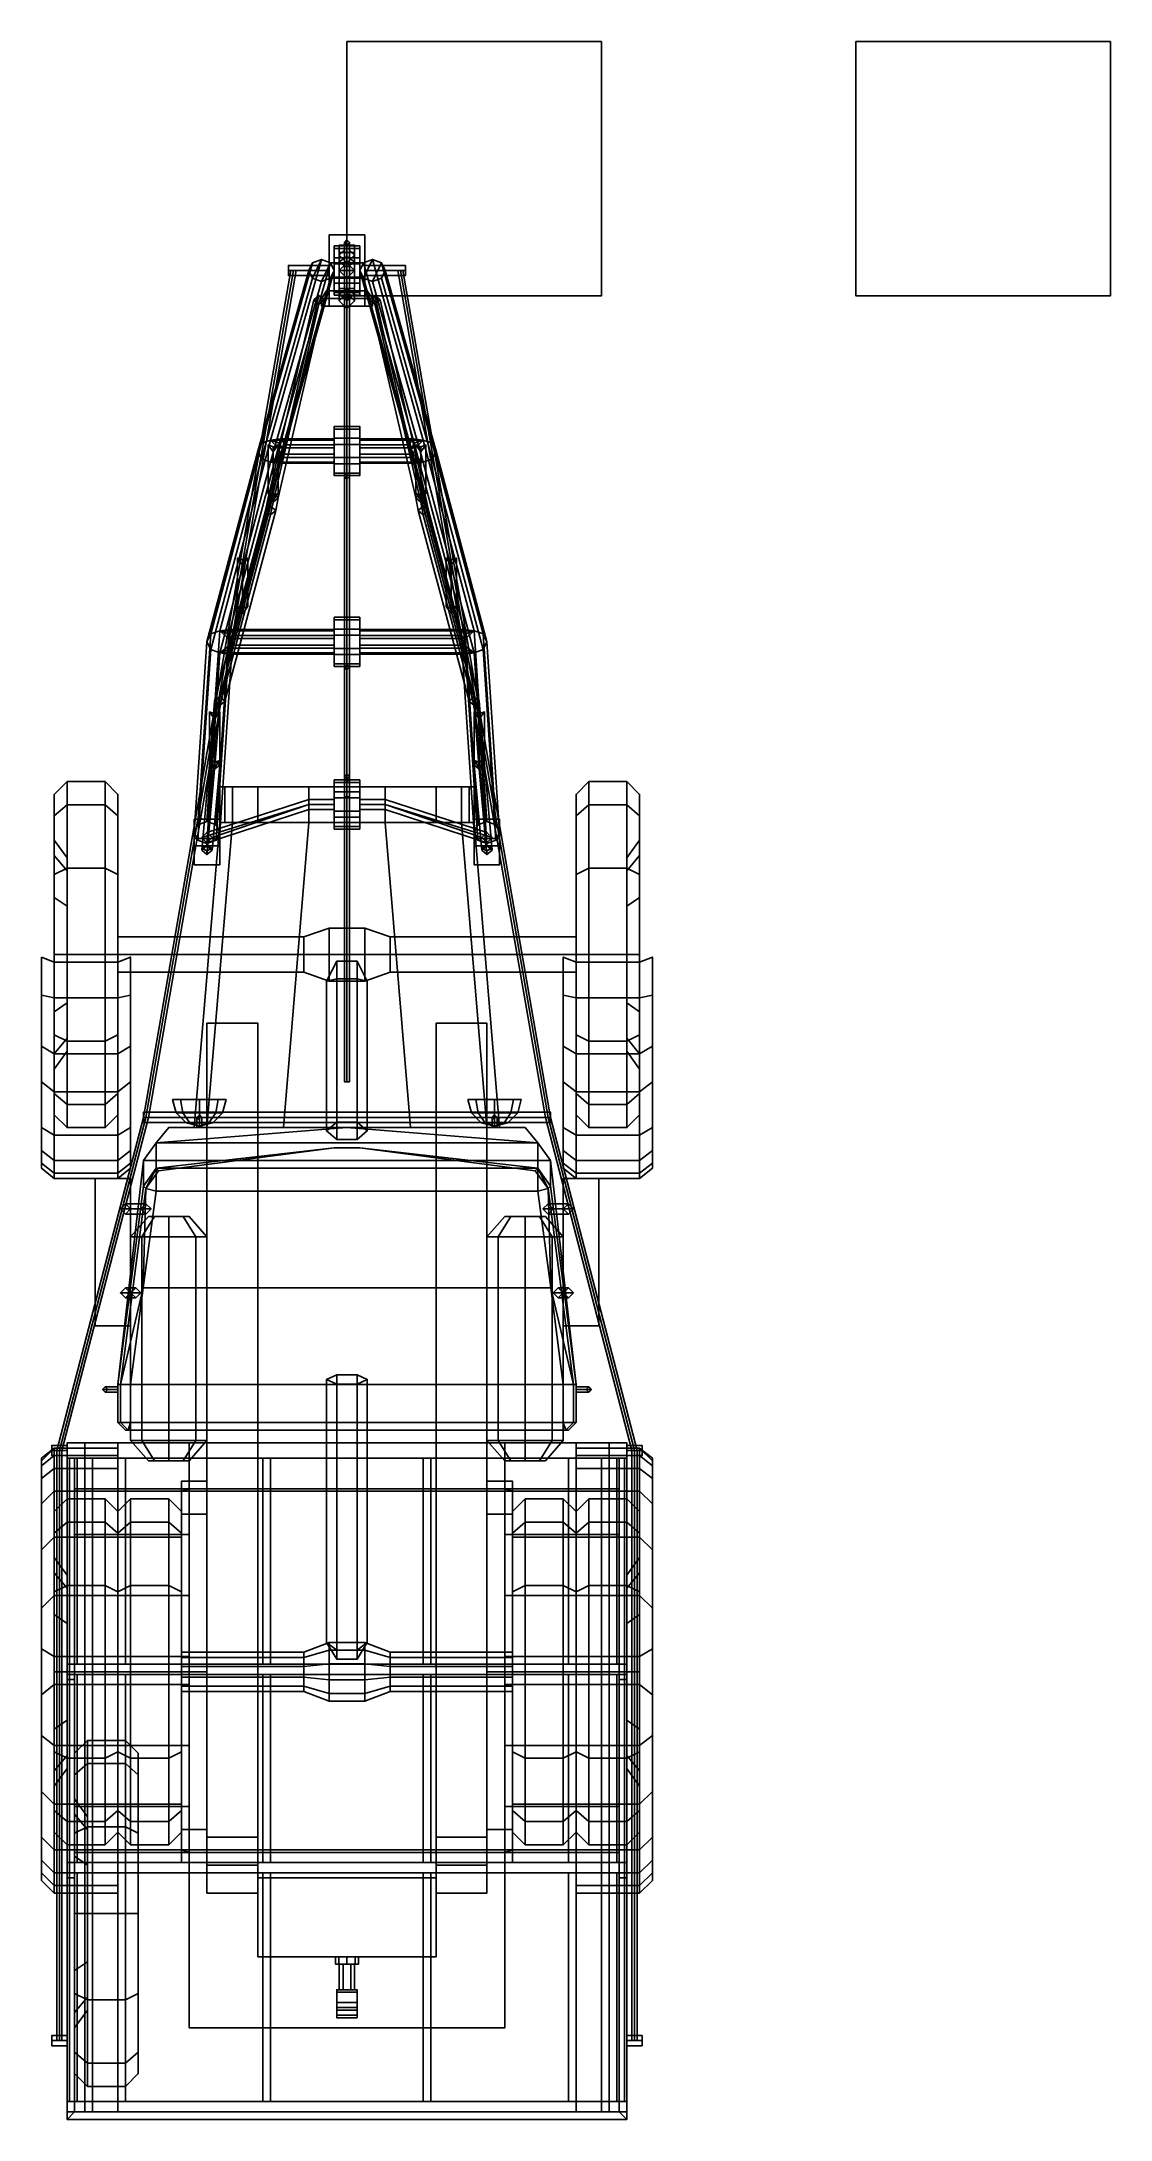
# Model space of a CAD drawing. Header units: millimetres. Extents: x -1.2 to 3, y -3.17 to 5.
import ezdxf

# ---------------------------------------------------------------- set-up
doc = ezdxf.new("R2010")
doc.units = ezdxf.units.MM
for name, color, linetype in [('c2', 7, 'Continuous'), ('crane', 1, 'Continuous'), ('mudguards', 6, 'Continuous'), ('spare', 5, 'Continuous'), ('wheels', 2, 'Continuous')]:
    doc.layers.add(name, color=color, linetype=linetype)

msp = doc.modelspace()

# ---------------------------------------------------------------- linework, layer by layer
for points in [[(1, 5, -1.67), (1, 5, -2.67), (0, 5, -2.67), (0, 5, -1.67)], [(1, 5, -2.67), (1, 4, -2.67), (0, 4, -2.67), (0, 5, -2.67)], [(0, 5, -2.67), (0, 4, -2.67), (0, 4, -1.67), (0, 5, -1.67)], [(0, 5, -1.67), (0, 4, -1.67), (1, 4, -1.67), (1, 5, -1.67)], [(1, 4, -1.67), (1, 4, -2.67), (1, 5, -2.67), (1, 5, -1.67)], [(3, 5, -2.67), (3, 4, -2.67), (2, 4, -2.67), (2, 5, -2.67)], [(2, 5, -2.67), (2, 4, -2.67), (3, 4, -2.67), (3, 5, -2.67)], [(0, 4, -1.67), (0, 4, -2.67), (1, 4, -2.67), (1, 4, -1.67)], [(0.5, 2.07, 1.57), (0.5, 2.07, 0.78), (-0.5, 2.07, 0.78), (-0.5, 2.07, 1.57)], [(-0.5, 2.07, 0.78), (-0.5, 1.93, 0.78), (-0.5, 1.93, 1.57), (-0.5, 2.07, 1.57)], [(0.5, 2.07, 0.78), (0.5, 1.93, 0.78), (-0.5, 1.93, 0.78), (-0.5, 2.07, 0.78)], [(-0.5, 2.07, 1.57), (-0.5, 1.93, 1.57), (-0.45, 1.93, 1.63), (-0.45, 2.07, 1.63)], [(0.45, 2.07, 1.63), (0.5, 2.07, 1.57), (-0.5, 2.07, 1.57), (-0.45, 2.07, 1.63)], [(-0.35, 2.07, 0.78), (-0.35, 2.07, 0.65), (-0.48, 2.07, 0.67), (-0.5, 2.07, 0.78)], [(-0.5, 2.07, 0.78), (-0.48, 2.07, 0.67), (-0.48, 1.93, 0.67), (-0.5, 1.93, 0.78)], [(-0.48, 1.93, 0.67), (-0.48, 2.07, 0.67), (-0.35, 2.07, 0.65), (-0.35, 1.93, 0.65)], [(-0.45, 2.07, 1.63), (-0.45, 1.93, 1.63), (-0.15, 1.93, 1.69), (-0.15, 2.07, 1.69)], [(0.15, 2.07, 1.69), (0.45, 2.07, 1.63), (-0.45, 2.07, 1.63), (-0.15, 2.07, 1.69)], [(0, 1.93, 0.68), (0, 2.07, 0.68), (-0.35, 2.07, 0.78), (-0.35, 1.93, 0.78)], [(-0.35, 1.93, 0.65), (-0.35, 2.07, 0.65), (0, 2.07, 0.54), (0, 1.93, 0.54)], [(0, 2.07, 0.68), (0, 2.07, 0.54), (-0.35, 2.07, 0.65), (-0.35, 2.07, 0.78)], [(-0.15, 2.07, 1.69), (-0.15, 1.93, 1.69), (0.15, 1.93, 1.69), (0.15, 2.07, 1.69)], [(0.35, 2.07, 0.78), (0.35, 2.07, 0.65), (0, 2.07, 0.54), (0, 2.07, 0.68)], [(0.35, 2.07, 0.65), (0.35, 1.93, 0.65), (0, 1.93, 0.54), (0, 2.07, 0.54)], [(0, 2.07, 0.68), (0, 1.93, 0.68), (0.35, 1.93, 0.78), (0.35, 2.07, 0.78)], [(0.15, 1.93, 1.69), (0.45, 1.93, 1.63), (0.45, 2.07, 1.63), (0.15, 2.07, 1.69)], [(0.5, 2.07, 0.78), (0.48, 2.07, 0.67), (0.35, 2.07, 0.65), (0.35, 2.07, 0.78)], [(0.48, 2.07, 0.67), (0.48, 1.93, 0.67), (0.35, 1.93, 0.65), (0.35, 2.07, 0.65)], [(0.45, 1.93, 1.63), (0.5, 1.93, 1.57), (0.5, 2.07, 1.57), (0.45, 2.07, 1.63)], [(0.5, 1.93, 0.78), (0.48, 1.93, 0.67), (0.48, 2.07, 0.67), (0.5, 2.07, 0.78)], [(0.5, 1.93, 1.57), (0.5, 1.93, 0.78), (0.5, 2.07, 0.78), (0.5, 2.07, 1.57)], [(-0.5, 1.93, 0.78), (-0.6, 0.73, 0.78), (-0.6, 0.73, 1.57), (-0.5, 1.93, 1.57)], [(-0.5, 1.93, 1.57), (-0.6, 0.73, 1.57), (-0.55, 0.73, 1.67), (-0.45, 1.93, 1.63)], [(0.5, 1.93, 0.78), (0.6, 0.73, 0.78), (-0.6, 0.73, 0.78), (-0.5, 1.93, 0.78)], [(-0.45, 1.93, 1.63), (-0.55, 0.73, 1.67), (-0.25, 0.73, 1.74), (-0.15, 1.93, 1.69)], [(-0.5, 1.93, 0.78), (-0.48, 1.93, 0.67), (-0.35, 1.93, 0.65), (-0.35, 1.93, 0.78)], [(-0.35, 1.93, 0.78), (-0.35, 1.93, 0.65), (0, 1.93, 0.54), (0, 1.93, 0.68)], [(-0.15, 1.93, 1.69), (-0.25, 0.73, 1.74), (0.25, 0.73, 1.74), (0.15, 1.93, 1.69)], [(0, 1.93, 0.68), (0, 1.93, 0.54), (0.35, 1.93, 0.65), (0.35, 1.93, 0.78)], [(0.25, 0.73, 1.74), (0.55, 0.73, 1.67), (0.45, 1.93, 1.63), (0.15, 1.93, 1.69)], [(0.35, 1.93, 0.78), (0.35, 1.93, 0.65), (0.48, 1.93, 0.67), (0.5, 1.93, 0.78)], [(0.55, 0.73, 1.67), (0.6, 0.73, 1.57), (0.5, 1.93, 1.57), (0.45, 1.93, 1.63)], [(0.6, 0.73, 1.57), (0.6, 0.73, 0.78), (0.5, 1.93, 0.78), (0.5, 1.93, 1.57)], [(-0.17, 1.4793, 0.6), (-0.17, 1.41, 0.56), (-0.9, 1.41, 0.56), (-0.9, 1.4793, 0.6)], [(-0.17, 1.4793, 0.68), (-0.17, 1.4793, 0.6), (-0.9, 1.4793, 0.6), (-0.9, 1.4793, 0.68)], [(-0.17, 1.41, 0.72), (-0.17, 1.4793, 0.68), (-0.9, 1.4793, 0.68), (-0.9, 1.41, 0.72)], [(-0.17, 1.41, 0.56), (-0.17, 1.4793, 0.6), (-0.07, 1.5139, 0.58), (-0.07, 1.41, 0.52)], [(-0.17, 1.4793, 0.6), (-0.17, 1.4793, 0.68), (-0.07, 1.5139, 0.7), (-0.07, 1.5139, 0.58)], [(-0.17, 1.4793, 0.68), (-0.17, 1.41, 0.72), (-0.07, 1.41, 0.76), (-0.07, 1.5139, 0.7)], [(0.07, 1.41, 0.76), (0.07, 1.5139, 0.7), (-0.07, 1.5139, 0.7), (-0.07, 1.41, 0.76)], [(0.07, 1.5139, 0.7), (0.07, 1.5139, 0.58), (-0.07, 1.5139, 0.58), (-0.07, 1.5139, 0.7)], [(0.07, 1.5139, 0.58), (0.07, 1.41, 0.52), (-0.07, 1.41, 0.52), (-0.07, 1.5139, 0.58)], [(0.17, 1.41, 0.72), (0.17, 1.4793, 0.68), (0.07, 1.5139, 0.7), (0.07, 1.41, 0.76)], [(0.17, 1.4793, 0.68), (0.17, 1.4793, 0.6), (0.07, 1.5139, 0.58), (0.07, 1.5139, 0.7)], [(0.17, 1.4793, 0.6), (0.17, 1.41, 0.56), (0.07, 1.41, 0.52), (0.07, 1.5139, 0.58)], [(0.9, 1.4793, 0.6), (0.9, 1.41, 0.56), (0.17, 1.41, 0.56), (0.17, 1.4793, 0.6)], [(0.9, 1.4793, 0.68), (0.9, 1.4793, 0.6), (0.17, 1.4793, 0.6), (0.17, 1.4793, 0.68)], [(0.9, 1.41, 0.72), (0.9, 1.4793, 0.68), (0.17, 1.4793, 0.68), (0.17, 1.41, 0.72)], [(-0.17, 1.41, 0.56), (-0.17, 1.3407, 0.6), (-0.9, 1.3407, 0.6), (-0.9, 1.41, 0.56)], [(-0.17, 1.3407, 0.68), (-0.17, 1.41, 0.72), (-0.9, 1.41, 0.72), (-0.9, 1.3407, 0.68)], [(-0.17, 1.3407, 0.6), (-0.17, 1.41, 0.56), (-0.07, 1.41, 0.52), (-0.07, 1.3061, 0.58)], [(-0.17, 1.41, 0.72), (-0.17, 1.3407, 0.68), (-0.07, 1.3061, 0.7), (-0.07, 1.41, 0.76)], [(0.07, 1.3061, 0.7), (0.07, 1.41, 0.76), (-0.07, 1.41, 0.76), (-0.07, 1.3061, 0.7)], [(0.07, 1.41, 0.52), (0.07, 1.3061, 0.58), (-0.07, 1.3061, 0.58), (-0.07, 1.41, 0.52)], [(0.17, 1.3407, 0.68), (0.17, 1.41, 0.72), (0.07, 1.41, 0.76), (0.07, 1.3061, 0.7)], [(0.17, 1.41, 0.56), (0.17, 1.3407, 0.6), (0.07, 1.3061, 0.58), (0.07, 1.41, 0.52)], [(0.9, 1.41, 0.56), (0.9, 1.3407, 0.6), (0.17, 1.3407, 0.6), (0.17, 1.41, 0.56)], [(0.9, 1.3407, 0.68), (0.9, 1.41, 0.72), (0.17, 1.41, 0.72), (0.17, 1.3407, 0.68)], [(-0.17, 1.3407, 0.6), (-0.17, 1.3407, 0.68), (-0.9, 1.3407, 0.68), (-0.9, 1.3407, 0.6)], [(-0.17, 1.3407, 0.68), (-0.17, 1.3407, 0.6), (-0.07, 1.3061, 0.58), (-0.07, 1.3061, 0.7)], [(-0.04, 1.384, 0.735), (-0.08, 1.3061, 0.7), (-0.08, 0.7172, 1.04), (-0.04, 0.7518, 1.1)], [(-0.08, 1.3061, 0.7), (-0.04, 1.3147, 0.615), (-0.04, 0.6825, 0.98), (-0.08, 0.7172, 1.04)], [(0.04, 1.384, 0.735), (-0.04, 1.384, 0.735), (-0.04, 0.7518, 1.1), (0.04, 0.7518, 1.1)], [(-0.04, 1.3147, 0.615), (0.04, 1.3147, 0.615), (0.04, 0.6825, 0.98), (-0.04, 0.6825, 0.98)], [(0.08, 1.3061, 0.7), (0.04, 1.384, 0.735), (0.04, 0.7518, 1.1), (0.08, 0.7172, 1.04)], [(0.04, 1.3147, 0.615), (0.08, 1.3061, 0.7), (0.08, 0.7172, 1.04), (0.04, 0.6825, 0.98)], [(0.17, 1.3407, 0.6), (0.17, 1.3407, 0.68), (0.07, 1.3061, 0.7), (0.07, 1.3061, 0.58)], [(0.9, 1.3407, 0.6), (0.9, 1.3407, 0.68), (0.17, 1.3407, 0.68), (0.17, 1.3407, 0.6)], [(0.07, 1.3061, 0.58), (0.07, 1.3061, 0.7), (-0.07, 1.3061, 0.7), (-0.07, 1.3061, 0.58)], [(-0.55, 1.14, 0.76), (-0.55, -0.46, 0.76), (-0.55, -0.46, 0.89), (-0.55, 1.14, 0.89)], [(-0.35, 1.14, 0.76), (-0.35, -0.46, 0.76), (-0.55, -0.46, 0.76), (-0.55, 1.14, 0.76)], [(-0.35, -0.46, 0.89), (-0.35, -0.46, 0.76), (-0.35, 1.14, 0.76), (-0.35, 1.14, 0.89)], [(0.35, 1.14, 0.76), (0.35, -0.46, 0.76), (0.35, -0.46, 0.89), (0.35, 1.14, 0.89)], [(0.55, 1.14, 0.76), (0.55, -0.46, 0.76), (0.35, -0.46, 0.76), (0.35, 1.14, 0.76)], [(0.55, -0.46, 0.89), (0.55, -0.46, 0.76), (0.55, 1.14, 0.76), (0.55, 1.14, 0.89)], [(-0.5058, 0.84, 1.6958), (-0.58, 0.84, 1.665), (-0.6542, 0.84, 1.6958), (-0.685, 0.84, 1.77)], [(-0.475, 0.84, 1.77), (-0.5058, 0.84, 1.6958), (-0.685, 0.84, 1.77), (-0.6542, 0.84, 1.8442)], [(-0.6709, 0.7875, 1.77), (-0.685, 0.84, 1.77), (-0.6542, 0.84, 1.6958), (-0.6443, 0.7875, 1.7057)], [(-0.6443, 0.7875, 1.8343), (-0.6542, 0.84, 1.8442), (-0.685, 0.84, 1.77), (-0.6709, 0.7875, 1.77)], [(-0.6443, 0.7875, 1.7057), (-0.6542, 0.84, 1.6958), (-0.58, 0.84, 1.665), (-0.58, 0.7875, 1.6791)], [(-0.5058, 0.84, 1.8442), (-0.475, 0.84, 1.77), (-0.6542, 0.84, 1.8442), (-0.58, 0.84, 1.875)], [(-0.58, 0.7875, 1.8609), (-0.58, 0.84, 1.875), (-0.6542, 0.84, 1.8442), (-0.6443, 0.7875, 1.8343)], [(-0.58, 0.7875, 1.6791), (-0.58, 0.84, 1.665), (-0.5058, 0.84, 1.6958), (-0.5157, 0.7875, 1.7057)], [(-0.5157, 0.7875, 1.8343), (-0.5058, 0.84, 1.8442), (-0.58, 0.84, 1.875), (-0.58, 0.7875, 1.8609)], [(-0.5157, 0.7875, 1.7057), (-0.5058, 0.84, 1.6958), (-0.475, 0.84, 1.77), (-0.4891, 0.7875, 1.77)], [(-0.4891, 0.7875, 1.77), (-0.475, 0.84, 1.77), (-0.5058, 0.84, 1.8442), (-0.5157, 0.7875, 1.8343)], [(0.4891, 0.7875, 1.77), (0.475, 0.84, 1.77), (0.5058, 0.84, 1.6958), (0.5157, 0.7875, 1.7057)], [(0.5157, 0.7875, 1.8343), (0.5058, 0.84, 1.8442), (0.475, 0.84, 1.77), (0.4891, 0.7875, 1.77)], [(0.685, 0.84, 1.77), (0.6542, 0.84, 1.6958), (0.475, 0.84, 1.77), (0.5058, 0.84, 1.8442)], [(0.6542, 0.84, 1.6958), (0.58, 0.84, 1.665), (0.5058, 0.84, 1.6958), (0.475, 0.84, 1.77)], [(0.5157, 0.7875, 1.7057), (0.5058, 0.84, 1.6958), (0.58, 0.84, 1.665), (0.58, 0.7875, 1.6791)], [(0.58, 0.7875, 1.8609), (0.58, 0.84, 1.875), (0.5058, 0.84, 1.8442), (0.5157, 0.7875, 1.8343)], [(0.6542, 0.84, 1.8442), (0.685, 0.84, 1.77), (0.5058, 0.84, 1.8442), (0.58, 0.84, 1.875)], [(0.58, 0.7875, 1.6791), (0.58, 0.84, 1.665), (0.6542, 0.84, 1.6958), (0.6443, 0.7875, 1.7057)], [(0.6443, 0.7875, 1.8343), (0.6542, 0.84, 1.8442), (0.58, 0.84, 1.875), (0.58, 0.7875, 1.8609)], [(0.6443, 0.7875, 1.7057), (0.6542, 0.84, 1.6958), (0.685, 0.84, 1.77), (0.6709, 0.7875, 1.77)], [(0.6709, 0.7875, 1.77), (0.685, 0.84, 1.77), (0.6542, 0.84, 1.8442), (0.6443, 0.7875, 1.8343)], [(-0.6325, 0.7491, 1.77), (-0.6709, 0.7875, 1.77), (-0.6443, 0.7875, 1.7057), (-0.6171, 0.7491, 1.7329)], [(-0.6171, 0.7491, 1.8071), (-0.6443, 0.7875, 1.8343), (-0.6709, 0.7875, 1.77), (-0.6325, 0.7491, 1.77)], [(-0.6171, 0.7491, 1.7329), (-0.6443, 0.7875, 1.7057), (-0.58, 0.7875, 1.6791), (-0.58, 0.7491, 1.7175)], [(-0.58, 0.7491, 1.8225), (-0.58, 0.7875, 1.8609), (-0.6443, 0.7875, 1.8343), (-0.6171, 0.7491, 1.8071)], [(-0.58, 0.735, 1.77), (-0.6325, 0.7491, 1.77), (-0.6171, 0.7491, 1.7329), (-0.58, 0.735, 1.77)], [(-0.58, 0.735, 1.77), (-0.6171, 0.7491, 1.8071), (-0.6325, 0.7491, 1.77), (-0.58, 0.735, 1.77)], [(-0.58, 0.735, 1.77), (-0.6171, 0.7491, 1.7329), (-0.58, 0.7491, 1.7175), (-0.58, 0.735, 1.77)], [(-0.58, 0.735, 1.77), (-0.58, 0.7491, 1.8225), (-0.6171, 0.7491, 1.8071), (-0.58, 0.735, 1.77)], [(-0.58, 0.7491, 1.7175), (-0.58, 0.7875, 1.6791), (-0.5157, 0.7875, 1.7057), (-0.5429, 0.7491, 1.7329)], [(-0.5429, 0.7491, 1.8071), (-0.5157, 0.7875, 1.8343), (-0.58, 0.7875, 1.8609), (-0.58, 0.7491, 1.8225)], [(-0.58, 0.735, 1.77), (-0.5429, 0.7491, 1.7329), (-0.5275, 0.7491, 1.77), (-0.58, 0.735, 1.77)], [(-0.58, 0.735, 1.77), (-0.58, 0.7491, 1.7175), (-0.5429, 0.7491, 1.7329), (-0.58, 0.735, 1.77)], [(-0.58, 0.735, 1.77), (-0.5429, 0.7491, 1.8071), (-0.58, 0.7491, 1.8225), (-0.58, 0.735, 1.77)], [(-0.58, 0.735, 1.77), (-0.5275, 0.7491, 1.77), (-0.5429, 0.7491, 1.8071), (-0.58, 0.735, 1.77)], [(-0.5429, 0.7491, 1.7329), (-0.5157, 0.7875, 1.7057), (-0.4891, 0.7875, 1.77), (-0.5275, 0.7491, 1.77)], [(-0.5275, 0.7491, 1.77), (-0.4891, 0.7875, 1.77), (-0.5157, 0.7875, 1.8343), (-0.5429, 0.7491, 1.8071)], [(0.5275, 0.7491, 1.77), (0.4891, 0.7875, 1.77), (0.5157, 0.7875, 1.7057), (0.5429, 0.7491, 1.7329)], [(0.5429, 0.7491, 1.8071), (0.5157, 0.7875, 1.8343), (0.4891, 0.7875, 1.77), (0.5275, 0.7491, 1.77)], [(0.5429, 0.7491, 1.7329), (0.5157, 0.7875, 1.7057), (0.58, 0.7875, 1.6791), (0.58, 0.7491, 1.7175)], [(0.58, 0.7491, 1.8225), (0.58, 0.7875, 1.8609), (0.5157, 0.7875, 1.8343), (0.5429, 0.7491, 1.8071)], [(0.58, 0.735, 1.77), (0.5275, 0.7491, 1.77), (0.5429, 0.7491, 1.7329), (0.58, 0.735, 1.77)], [(0.58, 0.735, 1.77), (0.5429, 0.7491, 1.8071), (0.5275, 0.7491, 1.77), (0.58, 0.735, 1.77)], [(0.58, 0.735, 1.77), (0.5429, 0.7491, 1.7329), (0.58, 0.7491, 1.7175), (0.58, 0.735, 1.77)], [(0.58, 0.735, 1.77), (0.58, 0.7491, 1.8225), (0.5429, 0.7491, 1.8071), (0.58, 0.735, 1.77)], [(0.58, 0.7491, 1.7175), (0.58, 0.7875, 1.6791), (0.6443, 0.7875, 1.7057), (0.6171, 0.7491, 1.7329)], [(0.6171, 0.7491, 1.8071), (0.6443, 0.7875, 1.8343), (0.58, 0.7875, 1.8609), (0.58, 0.7491, 1.8225)], [(0.58, 0.735, 1.77), (0.58, 0.7491, 1.7175), (0.6171, 0.7491, 1.7329), (0.58, 0.735, 1.77)], [(0.58, 0.735, 1.77), (0.6171, 0.7491, 1.7329), (0.6325, 0.7491, 1.77), (0.58, 0.735, 1.77)], [(0.58, 0.735, 1.77), (0.6325, 0.7491, 1.77), (0.6171, 0.7491, 1.8071), (0.58, 0.735, 1.77)], [(0.58, 0.735, 1.77), (0.6171, 0.7491, 1.8071), (0.58, 0.7491, 1.8225), (0.58, 0.735, 1.77)], [(0.6171, 0.7491, 1.7329), (0.6443, 0.7875, 1.7057), (0.6709, 0.7875, 1.77), (0.6325, 0.7491, 1.77)], [(0.6325, 0.7491, 1.77), (0.6709, 0.7875, 1.77), (0.6443, 0.7875, 1.8343), (0.6171, 0.7491, 1.8071)], [(-0.75, 0.67, 0.78), (-0.8, 0.6, 0.78), (-0.8, 0.6, 1.77), (-0.75, 0.67, 1.77)], [(0.75, 0.67, 0.78), (0.8, 0.6, 0.78), (-0.8, 0.6, 0.78), (-0.75, 0.67, 0.78)], [(-0.75, 0.67, 1.77), (-0.8, 0.6, 1.77), (-0.8, 0.5, 2.41), (-0.75, 0.57, 2.41)], [(-0.7, 0.73, 0.78), (-0.75, 0.67, 0.78), (-0.75, 0.67, 1.77), (-0.7, 0.73, 1.74)], [(0, 0.73, 1.77), (-0.75, 0.67, 1.77), (0.75, 0.67, 1.77), (0, 0.73, 1.77)], [(0.7, 0.73, 0.78), (0.75, 0.67, 0.78), (-0.75, 0.67, 0.78), (-0.7, 0.73, 0.78)], [(-0.7, 0.73, 1.74), (-0.75, 0.67, 1.77), (0, 0.73, 1.77)], [(0.75, 0.57, 2.41), (0.75, 0.67, 1.77), (-0.75, 0.67, 1.77), (-0.75, 0.57, 2.41)], [(-0.7, 0.73, 1.74), (0, 0.73, 1.77), (0.7, 0.73, 1.74), (-0.7, 0.73, 1.74)], [(-0.25, 0.73, 1.74), (-0.25, 0.73, 1.74), (-0.55, 0.73, 1.67), (-0.7, 0.73, 1.74)], [(-0.55, 0.73, 1.67), (-0.55, 0.73, 1.67), (-0.6, 0.73, 1.57), (-0.7, 0.73, 1.74)], [(-0.6, 0.73, 0.78), (-0.7, 0.73, 0.78), (-0.7, 0.73, 1.74), (-0.6, 0.73, 1.57)], [(0, 0.73, 1.77), (0.75, 0.67, 1.77), (0.7, 0.73, 1.74), (0, 0.73, 1.77)], [(0.7, 0.73, 1.74), (0.7, 0.73, 1.74), (0.55, 0.73, 1.67), (0.25, 0.73, 1.74)], [(0.7, 0.73, 1.74), (0.7, 0.73, 1.74), (0.6, 0.73, 1.57), (0.55, 0.73, 1.67)], [(0.7, 0.73, 1.74), (0.7, 0.73, 0.78), (0.6, 0.73, 0.78), (0.6, 0.73, 1.57)], [(0.75, 0.67, 1.77), (0.75, 0.67, 0.78), (0.7, 0.73, 0.78), (0.7, 0.73, 1.74)], [(0.8, 0.6, 1.77), (0.8, 0.6, 0.78), (0.75, 0.67, 0.78), (0.75, 0.67, 1.77)], [(0.8, 0.5, 2.41), (0.8, 0.6, 1.77), (0.75, 0.67, 1.77), (0.75, 0.57, 2.41)], [(-0.8, 0.6, 1.77), (-0.8, 0.6, 0.89), (-0.9, -0.28, 0.89), (-0.9, -0.28, 1.77)], [(-0.9, -0.28, 0.89), (-0.8, 0.6, 0.89), (0.8, 0.6, 0.89), (0.9, -0.28, 0.89)], [(-0.8, 0.5, 2.41), (-0.8, 0.6, 1.77), (-0.9, -0.28, 1.77), (-0.9, -0.28, 2.41)], [(-0.05, 0.65, 2.42), (-0.75, 0.57, 2.53), (0.75, 0.57, 2.53), (0.05, 0.65, 2.42)], [(0.05, 0.65, 2.42), (0.75, 0.57, 2.41), (-0.75, 0.57, 2.41), (-0.05, 0.65, 2.42)], [(-0.05, 0.65, 2.42), (-0.75, 0.57, 2.41), (-0.74, 0.56, 2.46), (-0.05, 0.65, 2.42)], [(-0.05, 0.65, 2.42), (-0.74, 0.56, 2.46), (-0.75, 0.57, 2.53), (-0.05, 0.65, 2.42)], [(0.74, 0.56, 2.46), (0.75, 0.57, 2.41), (0.05, 0.65, 2.42)], [(0.75, 0.57, 2.53), (0.74, 0.56, 2.46), (0.05, 0.65, 2.42)], [(0.9, -0.28, 0.89), (0.8, 0.6, 0.89), (0.8, 0.6, 1.77), (0.9, -0.28, 1.77)], [(0.9, -0.28, 1.77), (0.8, 0.6, 1.77), (0.8, 0.5, 2.41), (0.9, -0.28, 2.41)], [(-0.99, 0.53, 0.68), (-0.99, -0.05, 0.68), (-0.85, -0.05, 0.68), (-0.85, 0.53, 0.68)], [(-0.85, 0.53, 0.68), (-0.85, 0.53, 0.65), (-0.99, 0.53, 0.65), (-0.99, 0.53, 0.68)], [(-0.99, 0.53, 0.65), (-0.99, -0.05, 0.65), (-0.99, -0.05, 0.68), (-0.99, 0.53, 0.68)], [(-0.85, 0.53, 0.65), (-0.85, -0.05, 0.65), (-0.99, -0.05, 0.65), (-0.99, 0.53, 0.65)], [(-0.79, 0.49, 2.46), (-0.8, 0.5, 2.41), (-0.9, -0.28, 2.41), (-0.89, -0.28, 2.46)], [(-0.85, -0.05, 0.68), (-0.85, -0.05, 0.65), (-0.85, 0.53, 0.65), (-0.85, 0.53, 0.68)], [(-0.75, 0.57, 2.41), (-0.8, 0.5, 2.41), (-0.79, 0.49, 2.46), (-0.74, 0.56, 2.46)], [(-0.74, 0.56, 2.46), (-0.79, 0.49, 2.46), (-0.79, 0.49, 2.46), (-0.75, 0.57, 2.53)], [(-0.75, 0.57, 2.53), (-0.79, 0.49, 2.46), (-0.79, 0.49, 2.46), (-0.75, 0.48, 2.58)], [(0.75, 0.48, 2.58), (0.75, 0.57, 2.53), (-0.75, 0.57, 2.53), (-0.75, 0.48, 2.58)], [(0.79, 0.49, 2.46), (0.8, 0.5, 2.41), (0.75, 0.57, 2.41), (0.74, 0.56, 2.46)], [(0.79, 0.49, 2.46), (0.79, 0.49, 2.46), (0.74, 0.56, 2.46), (0.75, 0.57, 2.53)], [(0.79, 0.49, 2.46), (0.79, 0.49, 2.46), (0.75, 0.57, 2.53), (0.75, 0.48, 2.58)], [(0.9, -0.28, 2.41), (0.8, 0.5, 2.41), (0.79, 0.49, 2.46), (0.89, -0.28, 2.46)], [(0.85, 0.53, 0.65), (0.85, -0.05, 0.65), (0.85, -0.05, 0.68), (0.85, 0.53, 0.68)], [(0.99, 0.53, 0.68), (0.99, 0.53, 0.65), (0.85, 0.53, 0.65), (0.85, 0.53, 0.68)], [(0.99, 0.53, 0.65), (0.99, -0.05, 0.65), (0.85, -0.05, 0.65), (0.85, 0.53, 0.65)], [(0.85, 0.53, 0.68), (0.85, -0.05, 0.68), (0.99, -0.05, 0.68), (0.99, 0.53, 0.68)], [(0.99, -0.05, 0.68), (0.99, -0.05, 0.65), (0.99, 0.53, 0.65), (0.99, 0.53, 0.68)], [(-0.8013, 0.1, 2.62), (-0.79, 0.49, 2.46), (-0.89, -0.28, 2.46), (-0.8013, 0.1, 2.62)], [(-0.87, 0.43, 0.71), (-0.89, 0.41, 0.71), (-0.81, 0.41, 0.89), (-0.79, 0.43, 0.89)], [(-0.87, 0.43, 0.68), (-0.89, 0.41, 0.68), (-0.89, 0.41, 0.71), (-0.87, 0.43, 0.71)], [(-0.89, 0.41, 0.71), (-0.87, 0.39, 0.71), (-0.79, 0.39, 0.89), (-0.81, 0.41, 0.89)], [(-0.89, 0.41, 0.68), (-0.87, 0.39, 0.68), (-0.87, 0.39, 0.71), (-0.89, 0.41, 0.71)], [(-0.85, 0.41, 0.71), (-0.87, 0.43, 0.71), (-0.79, 0.43, 0.89), (-0.77, 0.41, 0.89)], [(-0.85, 0.41, 0.68), (-0.87, 0.43, 0.68), (-0.87, 0.43, 0.71), (-0.85, 0.41, 0.71)], [(-0.87, 0.39, 0.71), (-0.85, 0.41, 0.71), (-0.77, 0.41, 0.89), (-0.79, 0.39, 0.89)], [(-0.87, 0.39, 0.68), (-0.85, 0.41, 0.68), (-0.85, 0.41, 0.71), (-0.87, 0.39, 0.71)], [(-0.75, 0.48, 2.58), (-0.79, 0.49, 2.46), (-0.79, 0.49, 2.46), (-0.8013, 0.1, 2.62)], [(0.8013, 0.1, 2.62), (0.75, 0.48, 2.58), (-0.75, 0.48, 2.58), (-0.8013, 0.1, 2.62)], [(0.79, 0.49, 2.46), (0.79, 0.49, 2.46), (0.75, 0.48, 2.58), (0.8013, 0.1, 2.62)], [(0.87, 0.43, 0.71), (0.85, 0.41, 0.71), (0.77, 0.41, 0.89), (0.79, 0.43, 0.89)], [(0.85, 0.41, 0.71), (0.87, 0.39, 0.71), (0.79, 0.39, 0.89), (0.77, 0.41, 0.89)], [(0.89, -0.28, 2.46), (0.79, 0.49, 2.46), (0.8013, 0.1, 2.62)], [(0.89, 0.41, 0.71), (0.87, 0.43, 0.71), (0.79, 0.43, 0.89), (0.81, 0.41, 0.89)], [(0.87, 0.39, 0.71), (0.89, 0.41, 0.71), (0.81, 0.41, 0.89), (0.79, 0.39, 0.89)], [(0.87, 0.43, 0.68), (0.85, 0.41, 0.68), (0.85, 0.41, 0.71), (0.87, 0.43, 0.71)], [(0.85, 0.41, 0.68), (0.87, 0.39, 0.68), (0.87, 0.39, 0.71), (0.85, 0.41, 0.71)], [(0.89, 0.41, 0.68), (0.87, 0.43, 0.68), (0.87, 0.43, 0.71), (0.89, 0.41, 0.71)], [(0.87, 0.39, 0.68), (0.89, 0.41, 0.68), (0.89, 0.41, 0.71), (0.87, 0.39, 0.71)], [(-0.8061, 0.3, 0.6039), (-0.85, 0.3, 0.71), (-0.78, 0.38, 0.71), (-0.7566, 0.38, 0.6534)], [(-0.85, 0.3, 0.71), (-0.8061, 0.3, 0.8161), (-0.7566, 0.38, 0.7666), (-0.78, 0.38, 0.71)], [(-0.8061, 0.3, 0.8161), (-0.7, 0.3, 0.86), (-0.7, 0.38, 0.79), (-0.7566, 0.38, 0.7666)], [(-0.7, 0.3, 0.56), (-0.8061, 0.3, 0.6039), (-0.7566, 0.38, 0.6534), (-0.7, 0.38, 0.63)], [(-0.6434, 0.38, 0.6534), (-0.78, 0.38, 0.71), (-0.7566, 0.38, 0.7666), (-0.62, 0.38, 0.71)], [(-0.7, 0.38, 0.63), (-0.7566, 0.38, 0.6534), (-0.78, 0.38, 0.71), (-0.6434, 0.38, 0.6534)], [(-0.62, 0.38, 0.71), (-0.7566, 0.38, 0.7666), (-0.7, 0.38, 0.79), (-0.6434, 0.38, 0.7666)], [(-0.7, 0.3, 0.86), (-0.5939, 0.3, 0.8161), (-0.6434, 0.38, 0.7666), (-0.7, 0.38, 0.79)], [(-0.5939, 0.3, 0.6039), (-0.7, 0.3, 0.56), (-0.7, 0.38, 0.63), (-0.6434, 0.38, 0.6534)], [(-0.55, 0.3, 0.71), (-0.5939, 0.3, 0.6039), (-0.6434, 0.38, 0.6534), (-0.62, 0.38, 0.71)], [(-0.5939, 0.3, 0.8161), (-0.55, 0.3, 0.71), (-0.62, 0.38, 0.71), (-0.6434, 0.38, 0.7666)], [(0.55, 0.3, 0.71), (0.5939, 0.3, 0.8161), (0.6434, 0.38, 0.7666), (0.62, 0.38, 0.71)], [(0.5939, 0.3, 0.6039), (0.55, 0.3, 0.71), (0.62, 0.38, 0.71), (0.6434, 0.38, 0.6534)], [(0.7, 0.3, 0.56), (0.5939, 0.3, 0.6039), (0.6434, 0.38, 0.6534), (0.7, 0.38, 0.63)], [(0.5939, 0.3, 0.8161), (0.7, 0.3, 0.86), (0.7, 0.38, 0.79), (0.6434, 0.38, 0.7666)], [(0.7566, 0.38, 0.6534), (0.62, 0.38, 0.71), (0.6434, 0.38, 0.7666), (0.78, 0.38, 0.71)], [(0.7, 0.38, 0.63), (0.6434, 0.38, 0.6534), (0.62, 0.38, 0.71), (0.7566, 0.38, 0.6534)], [(0.78, 0.38, 0.71), (0.6434, 0.38, 0.7666), (0.7, 0.38, 0.79), (0.7566, 0.38, 0.7666)], [(0.8061, 0.3, 0.6039), (0.7, 0.3, 0.56), (0.7, 0.38, 0.63), (0.7566, 0.38, 0.6534)], [(0.7, 0.3, 0.86), (0.8061, 0.3, 0.8161), (0.7566, 0.38, 0.7666), (0.7, 0.38, 0.79)], [(0.8061, 0.3, 0.8161), (0.85, 0.3, 0.71), (0.78, 0.38, 0.71), (0.7566, 0.38, 0.7666)], [(0.85, 0.3, 0.71), (0.8061, 0.3, 0.6039), (0.7566, 0.38, 0.6534), (0.78, 0.38, 0.71)], [(-0.8061, 0.3, 0.8161), (-0.85, 0.3, 0.71), (-0.85, -0.5, 0.71), (-0.8061, -0.5, 0.8161)], [(-0.85, 0.3, 0.71), (-0.8061, 0.3, 0.6039), (-0.8061, -0.5, 0.6039), (-0.85, -0.5, 0.71)], [(-0.7, 0.3, 0.86), (-0.8061, 0.3, 0.8161), (-0.8061, -0.5, 0.8161), (-0.7, -0.5, 0.86)], [(-0.8061, 0.3, 0.6039), (-0.7, 0.3, 0.56), (-0.7, -0.5, 0.56), (-0.8061, -0.5, 0.6039)], [(-0.5939, 0.3, 0.8161), (-0.7, 0.3, 0.86), (-0.7, -0.5, 0.86), (-0.5939, -0.5, 0.8161)], [(-0.7, 0.3, 0.56), (-0.5939, 0.3, 0.6039), (-0.5939, -0.5, 0.6039), (-0.7, -0.5, 0.56)], [(-0.55, 0.3, 0.71), (-0.5939, 0.3, 0.8161), (-0.5939, -0.5, 0.8161), (-0.55, -0.5, 0.71)], [(-0.5939, 0.3, 0.6039), (-0.55, 0.3, 0.71), (-0.55, -0.5, 0.71), (-0.5939, -0.5, 0.6039)], [(0.5939, 0.3, 0.8161), (0.55, 0.3, 0.71), (0.55, -0.5, 0.71), (0.5939, -0.5, 0.8161)], [(0.55, 0.3, 0.71), (0.5939, 0.3, 0.6039), (0.5939, -0.5, 0.6039), (0.55, -0.5, 0.71)], [(0.5939, 0.3, 0.6039), (0.7, 0.3, 0.56), (0.7, -0.5, 0.56), (0.5939, -0.5, 0.6039)], [(0.7, 0.3, 0.86), (0.5939, 0.3, 0.8161), (0.5939, -0.5, 0.8161), (0.7, -0.5, 0.86)], [(0.7, 0.3, 0.56), (0.8061, 0.3, 0.6039), (0.8061, -0.5, 0.6039), (0.7, -0.5, 0.56)], [(0.8061, 0.3, 0.8161), (0.7, 0.3, 0.86), (0.7, -0.5, 0.86), (0.8061, -0.5, 0.8161)], [(0.85, 0.3, 0.71), (0.8061, 0.3, 0.8161), (0.8061, -0.5, 0.8161), (0.85, -0.5, 0.71)], [(0.8061, 0.3, 0.6039), (0.85, 0.3, 0.71), (0.85, -0.5, 0.71), (0.8061, -0.5, 0.6039)], [(-0.8013, 0.1, 2.62), (-0.89, -0.28, 2.46), (-0.85, -0.28, 2.62), (-0.8013, 0.1, 2.62)], [(-0.87, 0.1, 0.71), (-0.89, 0.08, 0.71), (-0.85, 0.08, 0.82), (-0.83, 0.1, 0.82)], [(-0.87, 0.1, 0.68), (-0.89, 0.08, 0.68), (-0.89, 0.08, 0.71), (-0.87, 0.1, 0.71)], [(-0.85, 0.08, 0.71), (-0.87, 0.1, 0.71), (-0.83, 0.1, 0.82), (-0.81, 0.08, 0.82)], [(-0.85, 0.08, 0.68), (-0.87, 0.1, 0.68), (-0.87, 0.1, 0.71), (-0.85, 0.08, 0.71)], [(0.85, -0.28, 2.62), (0.8013, 0.1, 2.62), (-0.8013, 0.1, 2.62), (-0.85, -0.28, 2.62)], [(-0.83, 0.1, 0.82), (-0.85, 0.08, 0.82), (-0.85, 0.08, 0.89), (-0.83, 0.1, 0.89)], [(-0.81, 0.08, 0.82), (-0.83, 0.1, 0.82), (-0.83, 0.1, 0.89), (-0.81, 0.08, 0.89)], [(0.85, -0.28, 2.62), (0.89, -0.28, 2.46), (0.8013, 0.1, 2.62)], [(0.87, 0.1, 0.71), (0.85, 0.08, 0.71), (0.81, 0.08, 0.82), (0.83, 0.1, 0.82)], [(0.83, 0.1, 0.82), (0.81, 0.08, 0.82), (0.81, 0.08, 0.89), (0.83, 0.1, 0.89)], [(0.89, 0.08, 0.71), (0.87, 0.1, 0.71), (0.83, 0.1, 0.82), (0.85, 0.08, 0.82)], [(0.85, 0.08, 0.82), (0.83, 0.1, 0.82), (0.83, 0.1, 0.89), (0.85, 0.08, 0.89)], [(0.87, 0.1, 0.68), (0.85, 0.08, 0.68), (0.85, 0.08, 0.71), (0.87, 0.1, 0.71)], [(0.89, 0.08, 0.68), (0.87, 0.1, 0.68), (0.87, 0.1, 0.71), (0.89, 0.08, 0.71)], [(-0.89, 0.08, 0.71), (-0.87, 0.06, 0.71), (-0.83, 0.06, 0.82), (-0.85, 0.08, 0.82)], [(-0.89, 0.08, 0.68), (-0.87, 0.06, 0.68), (-0.87, 0.06, 0.71), (-0.89, 0.08, 0.71)], [(-0.87, 0.06, 0.71), (-0.85, 0.08, 0.71), (-0.81, 0.08, 0.82), (-0.83, 0.06, 0.82)], [(-0.87, 0.06, 0.68), (-0.85, 0.08, 0.68), (-0.85, 0.08, 0.71), (-0.87, 0.06, 0.71)], [(-0.85, 0.08, 0.82), (-0.83, 0.06, 0.82), (-0.83, 0.06, 0.89), (-0.85, 0.08, 0.89)], [(-0.83, 0.06, 0.82), (-0.81, 0.08, 0.82), (-0.81, 0.08, 0.89), (-0.83, 0.06, 0.89)], [(0.85, 0.08, 0.71), (0.87, 0.06, 0.71), (0.83, 0.06, 0.82), (0.81, 0.08, 0.82)], [(0.81, 0.08, 0.82), (0.83, 0.06, 0.82), (0.83, 0.06, 0.89), (0.81, 0.08, 0.89)], [(0.87, 0.06, 0.71), (0.89, 0.08, 0.71), (0.85, 0.08, 0.82), (0.83, 0.06, 0.82)], [(0.83, 0.06, 0.82), (0.85, 0.08, 0.82), (0.85, 0.08, 0.89), (0.83, 0.06, 0.89)], [(0.85, 0.08, 0.68), (0.87, 0.06, 0.68), (0.87, 0.06, 0.71), (0.85, 0.08, 0.71)], [(0.87, 0.06, 0.68), (0.89, 0.08, 0.68), (0.89, 0.08, 0.71), (0.87, 0.06, 0.71)], [(-0.99, -0.05, 0.68), (-0.99, -0.05, 0.65), (-0.85, -0.05, 0.65), (-0.85, -0.05, 0.68)], [(0.85, -0.05, 0.68), (0.85, -0.05, 0.65), (0.99, -0.05, 0.65), (0.99, -0.05, 0.68)], [(-0.04, -1.3245, 0.5912), (-0.08, -1.2941, 0.6711), (-0.08, -0.2605, 0.948), (-0.04, -0.2426, 0.8811)], [(0.04, -1.3245, 0.5912), (-0.04, -1.3245, 0.5912), (-0.04, -0.2426, 0.8811), (0.04, -0.2426, 0.8811)], [(0.08, -1.2941, 0.6711), (0.04, -1.3245, 0.5912), (0.04, -0.2426, 0.8811), (0.08, -0.2605, 0.948)], [(-0.95, -0.29, 1.34), (-0.96, -0.3, 1.33), (-0.96, -0.3, 1.87), (-0.95, -0.29, 1.86)], [(-0.9, -0.29, 1.34), (-0.9, -0.3, 1.33), (-0.96, -0.3, 1.33), (-0.95, -0.29, 1.34)], [(-0.9, -0.3, 1.87), (-0.9, -0.29, 1.86), (-0.95, -0.29, 1.86), (-0.96, -0.3, 1.87)], [(-0.96, -0.3, 1.33), (-0.95, -0.31, 1.34), (-0.95, -0.31, 1.86), (-0.96, -0.3, 1.87)], [(-0.9, -0.3, 1.33), (-0.9, -0.31, 1.34), (-0.95, -0.31, 1.34), (-0.96, -0.3, 1.33)], [(-0.9, -0.31, 1.86), (-0.9, -0.3, 1.87), (-0.96, -0.3, 1.87), (-0.95, -0.31, 1.86)], [(-0.94, -0.3, 1.35), (-0.95, -0.29, 1.34), (-0.95, -0.29, 1.86), (-0.94, -0.3, 1.85)], [(-0.9, -0.3, 1.35), (-0.9, -0.29, 1.34), (-0.95, -0.29, 1.34), (-0.94, -0.3, 1.35)], [(-0.9, -0.29, 1.86), (-0.9, -0.3, 1.85), (-0.94, -0.3, 1.85), (-0.95, -0.29, 1.86)], [(-0.95, -0.31, 1.34), (-0.94, -0.3, 1.35), (-0.94, -0.3, 1.85), (-0.95, -0.31, 1.86)], [(-0.9, -0.31, 1.34), (-0.9, -0.3, 1.35), (-0.94, -0.3, 1.35), (-0.95, -0.31, 1.34)], [(-0.9, -0.3, 1.85), (-0.9, -0.31, 1.86), (-0.95, -0.31, 1.86), (-0.94, -0.3, 1.85)], [(-0.9, -0.28, 0.89), (-0.9, -0.43, 0.89), (-0.9, -0.43, 1.77), (-0.9, -0.28, 1.77)], [(0.9, -0.28, 0.89), (0.9, -0.43, 0.89), (-0.9, -0.43, 0.89), (-0.9, -0.28, 0.89)], [(-0.9, -0.28, 1.77), (-0.9, -0.43, 1.77), (-0.9, -0.43, 2.41), (-0.9, -0.28, 2.41)], [(-0.9, -0.28, 2.41), (-0.9, -0.43, 2.41), (-0.89, -0.43, 2.46), (-0.89, -0.28, 2.46)], [(-0.89, -0.28, 2.46), (-0.89, -0.43, 2.46), (-0.85, -0.43, 2.56), (-0.85, -0.28, 2.62)], [(-0.85, -0.28, 2.62), (-0.85, -0.43, 2.56), (0.85, -0.43, 2.56), (0.85, -0.28, 2.62)], [(-0.08, -1.2941, 0.6711), (-0.04, -1.3603, 0.725), (-0.04, -0.2785, 1.0149), (-0.08, -0.2605, 0.948)], [(-0.04, -1.3603, 0.725), (0.04, -1.3603, 0.725), (0.04, -0.2785, 1.0149), (-0.04, -0.2785, 1.0149)], [(0.04, -1.3603, 0.725), (0.08, -1.2941, 0.6711), (0.08, -0.2605, 0.948), (0.04, -0.2785, 1.0149)], [(0.85, -0.43, 2.56), (0.89, -0.43, 2.46), (0.89, -0.28, 2.46), (0.85, -0.28, 2.62)], [(0.89, -0.43, 2.46), (0.9, -0.43, 2.41), (0.9, -0.28, 2.41), (0.89, -0.28, 2.46)], [(0.9, -0.43, 1.77), (0.9, -0.43, 0.89), (0.9, -0.28, 0.89), (0.9, -0.28, 1.77)], [(0.9, -0.43, 2.41), (0.9, -0.43, 1.77), (0.9, -0.28, 1.77), (0.9, -0.28, 2.41)], [(0.9, -0.3, 1.33), (0.9, -0.29, 1.34), (0.95, -0.29, 1.34), (0.96, -0.3, 1.33)], [(0.9, -0.29, 1.34), (0.9, -0.3, 1.35), (0.94, -0.3, 1.35), (0.95, -0.29, 1.34)], [(0.9, -0.3, 1.85), (0.9, -0.29, 1.86), (0.95, -0.29, 1.86), (0.94, -0.3, 1.85)], [(0.9, -0.29, 1.86), (0.9, -0.3, 1.87), (0.96, -0.3, 1.87), (0.95, -0.29, 1.86)], [(0.9, -0.3, 1.35), (0.9, -0.31, 1.34), (0.95, -0.31, 1.34), (0.94, -0.3, 1.35)], [(0.9, -0.31, 1.34), (0.9, -0.3, 1.33), (0.96, -0.3, 1.33), (0.95, -0.31, 1.34)], [(0.9, -0.3, 1.87), (0.9, -0.31, 1.86), (0.95, -0.31, 1.86), (0.96, -0.3, 1.87)], [(0.9, -0.31, 1.86), (0.9, -0.3, 1.85), (0.94, -0.3, 1.85), (0.95, -0.31, 1.86)], [(0.95, -0.29, 1.34), (0.94, -0.3, 1.35), (0.94, -0.3, 1.85), (0.95, -0.29, 1.86)], [(0.94, -0.3, 1.35), (0.95, -0.31, 1.34), (0.95, -0.31, 1.86), (0.94, -0.3, 1.85)], [(0.96, -0.3, 1.33), (0.95, -0.29, 1.34), (0.95, -0.29, 1.86), (0.96, -0.3, 1.87)], [(0.95, -0.31, 1.34), (0.96, -0.3, 1.33), (0.96, -0.3, 1.87), (0.95, -0.31, 1.86)], [(-0.9, -0.43, 1.77), (-0.9, -0.43, 0.89), (0.9, -0.43, 0.89), (0.9, -0.43, 1.77)], [(0.9, -0.43, 1.77), (0.9, -0.43, 0.89), (-0.9, -0.43, 0.89), (-0.9, -0.43, 1.77)], [(-0.9, -0.43, 0.89), (-0.87, -0.46, 0.89), (-0.87, -0.46, 1.77), (-0.9, -0.43, 1.77)], [(0.9, -0.43, 0.89), (0.87, -0.46, 0.89), (-0.87, -0.46, 0.89), (-0.9, -0.43, 0.89)], [(-0.9, -0.43, 1.77), (-0.87, -0.46, 1.77), (-0.87, -0.46, 2.41), (-0.9, -0.43, 2.41)], [(-0.9, -0.43, 2.41), (-0.87, -0.46, 2.41), (-0.86, -0.46, 2.46), (-0.89, -0.43, 2.46)], [(-0.89, -0.43, 2.46), (-0.86, -0.46, 2.46), (-0.85, -0.43, 2.56)], [(-0.87, -0.46, 1.77), (-0.87, -0.46, 0.89), (0.87, -0.46, 0.89), (0.87, -0.46, 1.77)], [(-0.87, -0.46, 2.41), (-0.87, -0.46, 1.77), (0.87, -0.46, 1.77), (0.87, -0.46, 2.41)], [(-0.86, -0.46, 2.46), (-0.87, -0.46, 2.41), (0.87, -0.46, 2.41), (0.86, -0.46, 2.46)], [(-0.85, -0.43, 2.56), (-0.86, -0.46, 2.46), (0.86, -0.46, 2.46), (0.85, -0.43, 2.56)], [(-0.55, -0.46, 0.76), (-0.55, -2.06, 0.76), (-0.55, -2.17, 1.06), (-0.55, -0.46, 1.06)], [(-0.35, -0.46, 0.76), (-0.35, -2.06, 0.76), (-0.55, -2.06, 0.76), (-0.55, -0.46, 0.76)], [(-0.55, -0.46, 1.06), (-0.55, -2.17, 1.06), (-0.35, -2.17, 1.06), (-0.35, -0.46, 1.06)], [(-0.35, -2.17, 1.06), (-0.35, -2.06, 0.76), (-0.35, -0.46, 0.76), (-0.35, -0.46, 1.06)], [(0.35, -0.46, 0.76), (0.35, -2.06, 0.76), (0.35, -2.17, 1.06), (0.35, -0.46, 1.06)], [(0.55, -0.46, 0.76), (0.55, -2.06, 0.76), (0.35, -2.06, 0.76), (0.35, -0.46, 0.76)], [(0.35, -0.46, 1.06), (0.35, -2.17, 1.06), (0.55, -2.17, 1.06), (0.55, -0.46, 1.06)], [(0.55, -2.17, 1.06), (0.55, -2.06, 0.76), (0.55, -0.46, 0.76), (0.55, -0.46, 1.06)], [(0.85, -0.43, 2.56), (0.86, -0.46, 2.46), (0.89, -0.43, 2.46), (0.85, -0.43, 2.56)], [(0.86, -0.46, 2.46), (0.87, -0.46, 2.41), (0.9, -0.43, 2.41), (0.89, -0.43, 2.46)], [(0.87, -0.46, 1.77), (0.87, -0.46, 0.89), (0.9, -0.43, 0.89), (0.9, -0.43, 1.77)], [(0.87, -0.46, 2.41), (0.87, -0.46, 1.77), (0.9, -0.43, 1.77), (0.9, -0.43, 2.41)], [(1.1, -0.51, 1.17), (1.1, -0.7, 1.17), (-1.1, -0.7, 1.17), (-1.1, -0.51, 1.17)], [(-1.1, -0.57, 1.91), (-1.1, -0.57, 2.55), (-1.1, -0.51, 2.55), (-1.1, -0.51, 1.17)], [(-1.1, -0.51, 1.17), (-1.1, -0.51, 2.55), (1.1, -0.51, 2.55), (1.1, -0.51, 1.17)], [(-1.1, -0.57, 2.55), (-1.03, -0.57, 2.62), (-1.03, -0.51, 2.62), (-1.1, -0.51, 2.55)], [(-1.1, -0.51, 2.55), (-1.03, -0.51, 2.62), (1.03, -0.51, 2.62), (1.1, -0.51, 2.55)], [(-1.1, -0.51, 1.17), (-1.1, -0.7, 1.17), (-1.1, -0.88, 1.36), (-1.1, -0.57, 1.91)], [(1.1, -0.57, 1.91), (1.1, -0.57, 2.55), (-1.1, -0.57, 2.55), (-1.1, -0.57, 1.91)], [(1.1, -0.57, 2.55), (1.03, -0.57, 2.62), (-1.03, -0.57, 2.62), (-1.1, -0.57, 2.55)], [(-1.1, -1.35, 1.53), (-1.1, -1.46, 1.53), (-1.1, -3.14, 1.91), (-1.1, -0.57, 1.91)], [(-1.1, -0.57, 1.91), (-1.1, -3.17, 1.91), (-1.07, -3.14, 1.91), (-1.07, -0.57, 1.91)], [(-1.1, -0.88, 1.36), (-1.1, -1.11, 1.48), (-1.1, -1.11, 1.48), (-1.1, -0.57, 1.91)], [(-1.1, -1.11, 1.48), (-1.1, -1.35, 1.53), (-1.1, -1.35, 1.53), (-1.1, -0.57, 1.91)], [(-1.1, -0.57, 2.3), (-1.1, -3.14, 2.3), (-1.07, -3.14, 2.3), (-1.07, -0.57, 2.3)], [(-1.09, -0.57, 2.27), (-1.09, -3.1, 2.27), (-1.1, -3.1, 2.27), (-1.1, -0.57, 2.27)], [(-1.1, -3.14, 2.27), (-1.1, -3.14, 2.3), (-1.1, -0.57, 2.3), (-1.1, -0.57, 2.27)], [(-1.1, -0.57, 2.55), (-1.1, -1.38, 2.55), (-1.07, -1.38, 2.55), (-1.07, -0.57, 2.55)], [(-1.07, -0.57, 2.52), (-1.07, -1.38, 2.52), (-1.1, -1.38, 2.52), (-1.1, -0.57, 2.52)], [(-1.1, -1.38, 2.52), (-1.1, -1.38, 2.55), (-1.1, -0.57, 2.55), (-1.1, -0.57, 2.52)], [(-1.09, -0.57, 2), (-1.09, -1.38, 2), (-1.09, -1.38, 2.09), (-1.09, -0.57, 2.09)], [(-1.07, -0.57, 2), (-1.07, -1.38, 2), (-1.09, -1.38, 2), (-1.09, -0.57, 2)], [(-1.09, -0.57, 2.18), (-1.09, -1.38, 2.18), (-1.09, -1.38, 2.27), (-1.09, -0.57, 2.27)], [(-1.07, -0.57, 2.18), (-1.07, -1.38, 2.18), (-1.09, -1.38, 2.18), (-1.09, -0.57, 2.18)], [(-1.09, -0.57, 2.09), (-1.09, -1.38, 2.09), (-1.07, -1.38, 2.09), (-1.07, -0.57, 2.09)], [(-1.07, -0.57, 1.23), (-1.07, -0.69, 1.23), (1.07, -0.69, 1.23), (1.07, -0.57, 1.23)], [(-1.07, -0.87, 1.41), (-1.07, -0.69, 1.23), (-1.07, -0.57, 1.23), (-1.07, -0.57, 1.91)], [(-1.07, -3.14, 1.91), (-1.07, -1.46, 1.57), (-1.07, -1.35, 1.57), (-1.07, -0.57, 1.91)], [(-1.07, -1.11, 1.52), (-1.07, -1.11, 1.52), (-1.07, -0.87, 1.41), (-1.07, -0.57, 1.91)], [(-1.07, -1.35, 1.57), (-1.07, -1.35, 1.57), (-1.07, -1.11, 1.52), (-1.07, -0.57, 1.91)], [(1.07, -0.57, 1.23), (1.07, -0.57, 1.91), (-1.07, -0.57, 1.91), (-1.07, -0.57, 1.23)], [(-1.07, -1.38, 2.09), (-1.07, -1.38, 2), (-1.07, -0.57, 2), (-1.07, -0.57, 2.09)], [(-1.07, -0.57, 2.3), (-1.07, -3.14, 2.3), (-1.07, -3.1, 2.18), (-1.07, -0.57, 2.18)], [(-1.07, -0.57, 2.55), (-1.07, -1.38, 2.55), (-1.07, -1.38, 2.52), (-1.07, -0.57, 2.52)], [(-1.03, -0.57, 2.59), (-1.03, -1.38, 2.59), (-1.06, -1.38, 2.59), (-1.06, -0.57, 2.59)], [(-1.06, -1.38, 2.59), (-1.03, -1.38, 2.62), (-1.03, -0.57, 2.62), (-1.06, -0.57, 2.59)], [(0.9, -0.51, 2.69), (1.03, -0.51, 2.62), (-1.03, -0.51, 2.62), (-0.9, -0.51, 2.69)], [(-1.03, -0.51, 2.62), (-1.03, -0.57, 2.62), (-0.9, -0.57, 2.69), (-0.9, -0.51, 2.69)], [(-0.9, -0.57, 2.69), (-1.03, -0.57, 2.62), (1.03, -0.57, 2.62), (0.9, -0.57, 2.69)], [(-1.03, -0.57, 2.62), (-1.03, -1.38, 2.62), (-1, -1.38, 2.62), (-1, -0.57, 2.62)], [(-1, -0.57, 2.62), (-1, -1.38, 2.62), (-1.03, -1.38, 2.59), (-1.03, -0.57, 2.59)], [(-0.9, -0.51, 2.69), (-0.9, -0.57, 2.69), (0.9, -0.57, 2.69), (0.9, -0.51, 2.69)], [(-0.87, -0.57, 2.67), (-0.87, -1.38, 2.67), (-0.9, -1.38, 2.67), (-0.9, -0.57, 2.67)], [(-0.9, -1.38, 2.67), (-0.9, -1.38, 2.69), (-0.9, -0.57, 2.69), (-0.9, -0.57, 2.67)], [(-0.9, -0.57, 2.69), (-0.9, -1.38, 2.69), (-0.87, -1.38, 2.69), (-0.87, -0.57, 2.69)], [(-0.87, -0.57, 2.69), (-0.87, -1.38, 2.69), (-0.87, -1.38, 2.67), (-0.87, -0.57, 2.67)], [(-0.8061, -0.5, 0.8161), (-0.85, -0.5, 0.71), (-0.78, -0.58, 0.71), (-0.7566, -0.58, 0.7666)], [(-0.85, -0.5, 0.71), (-0.8061, -0.5, 0.6039), (-0.7566, -0.58, 0.6534), (-0.78, -0.58, 0.71)], [(-0.7, -0.5, 0.86), (-0.8061, -0.5, 0.8161), (-0.7566, -0.58, 0.7666), (-0.7, -0.58, 0.79)], [(-0.8061, -0.5, 0.6039), (-0.7, -0.5, 0.56), (-0.7, -0.58, 0.63), (-0.7566, -0.58, 0.6534)], [(-0.5939, -0.5, 0.8161), (-0.7, -0.5, 0.86), (-0.7, -0.58, 0.79), (-0.6434, -0.58, 0.7666)], [(-0.7, -0.5, 0.56), (-0.5939, -0.5, 0.6039), (-0.6434, -0.58, 0.6534), (-0.7, -0.58, 0.63)], [(-0.55, -0.5, 0.71), (-0.5939, -0.5, 0.8161), (-0.6434, -0.58, 0.7666), (-0.62, -0.58, 0.71)], [(-0.5939, -0.5, 0.6039), (-0.55, -0.5, 0.71), (-0.62, -0.58, 0.71), (-0.6434, -0.58, 0.6534)], [(-0.62, -0.51, 1.1), (-0.62, -2.81, 1.1), (-0.62, -2.81, 1.17), (-0.62, -0.51, 1.17)], [(0.62, -0.51, 1.17), (0.62, -0.51, 1.1), (-0.62, -0.51, 1.1), (-0.62, -0.51, 1.17)], [(0.62, -0.51, 1.1), (0.62, -2.81, 1.1), (-0.62, -2.81, 1.1), (-0.62, -0.51, 1.1)], [(-0.3, -0.57, 2.67), (-0.3, -1.38, 2.67), (-0.33, -1.38, 2.67), (-0.33, -0.57, 2.67)], [(-0.33, -1.38, 2.67), (-0.33, -1.38, 2.69), (-0.33, -0.57, 2.69), (-0.33, -0.57, 2.67)], [(-0.33, -0.57, 2.69), (-0.33, -1.38, 2.69), (-0.3, -1.38, 2.69), (-0.3, -0.57, 2.69)], [(-0.3, -0.57, 2.69), (-0.3, -1.38, 2.69), (-0.3, -1.38, 2.67), (-0.3, -0.57, 2.67)], [(0.3, -1.38, 2.69), (0.3, -0.57, 2.69), (0.3, -0.57, 2.67), (0.3, -1.38, 2.67)], [(0.3, -1.38, 2.67), (0.3, -0.57, 2.67), (0.33, -0.57, 2.67), (0.33, -1.38, 2.67)], [(0.33, -1.38, 2.69), (0.33, -0.57, 2.69), (0.3, -0.57, 2.69), (0.3, -1.38, 2.69)], [(0.33, -0.57, 2.67), (0.33, -0.57, 2.69), (0.33, -1.38, 2.69), (0.33, -1.38, 2.67)], [(0.5939, -0.5, 0.8161), (0.55, -0.5, 0.71), (0.62, -0.58, 0.71), (0.6434, -0.58, 0.7666)], [(0.55, -0.5, 0.71), (0.5939, -0.5, 0.6039), (0.6434, -0.58, 0.6534), (0.62, -0.58, 0.71)], [(0.5939, -0.5, 0.6039), (0.7, -0.5, 0.56), (0.7, -0.58, 0.63), (0.6434, -0.58, 0.6534)], [(0.7, -0.5, 0.86), (0.5939, -0.5, 0.8161), (0.6434, -0.58, 0.7666), (0.7, -0.58, 0.79)], [(0.62, -2.81, 1.17), (0.62, -2.81, 1.1), (0.62, -0.51, 1.1), (0.62, -0.51, 1.17)], [(0.7, -0.5, 0.56), (0.8061, -0.5, 0.6039), (0.7566, -0.58, 0.6534), (0.7, -0.58, 0.63)], [(0.8061, -0.5, 0.8161), (0.7, -0.5, 0.86), (0.7, -0.58, 0.79), (0.7566, -0.58, 0.7666)], [(0.85, -0.5, 0.71), (0.8061, -0.5, 0.8161), (0.7566, -0.58, 0.7666), (0.78, -0.58, 0.71)], [(0.8061, -0.5, 0.6039), (0.85, -0.5, 0.71), (0.78, -0.58, 0.71), (0.7566, -0.58, 0.6534)], [(0.9, -1.38, 2.69), (0.9, -0.57, 2.69), (0.87, -0.57, 2.69), (0.87, -1.38, 2.69)], [(0.87, -1.38, 2.67), (0.87, -0.57, 2.67), (0.9, -0.57, 2.67), (0.9, -1.38, 2.67)], [(0.87, -1.38, 2.69), (0.87, -0.57, 2.69), (0.87, -0.57, 2.67), (0.87, -1.38, 2.67)], [(0.9, -0.57, 2.69), (1.03, -0.57, 2.62), (1.03, -0.51, 2.62), (0.9, -0.51, 2.69)], [(0.9, -0.57, 2.67), (0.9, -0.57, 2.69), (0.9, -1.38, 2.69), (0.9, -1.38, 2.67)], [(1.03, -1.38, 2.62), (1.03, -0.57, 2.62), (1, -0.57, 2.62), (1, -1.38, 2.62)], [(1, -1.38, 2.62), (1, -0.57, 2.62), (1.03, -0.57, 2.59), (1.03, -1.38, 2.59)], [(1.03, -0.51, 2.62), (1.03, -0.57, 2.62), (1.1, -0.57, 2.55), (1.1, -0.51, 2.55)], [(1.06, -0.57, 2.59), (1.03, -0.57, 2.62), (1.03, -1.38, 2.62), (1.06, -1.38, 2.59)], [(1.03, -1.38, 2.59), (1.03, -0.57, 2.59), (1.06, -0.57, 2.59), (1.06, -1.38, 2.59)], [(1.07, -0.57, 1.23), (1.07, -0.69, 1.23), (1.07, -0.87, 1.41), (1.07, -0.57, 1.91)], [(1.07, -1.35, 1.57), (1.07, -1.46, 1.57), (1.07, -3.14, 1.91), (1.07, -0.57, 1.91)], [(1.07, -1.11, 1.52), (1.07, -1.35, 1.57), (1.07, -1.35, 1.57), (1.07, -0.57, 1.91)], [(1.07, -0.87, 1.41), (1.07, -1.11, 1.52), (1.07, -1.11, 1.52), (1.07, -0.57, 1.91)], [(1.07, -0.57, 1.91), (1.07, -3.14, 1.91), (1.1, -3.17, 1.91), (1.1, -0.57, 1.91)], [(1.07, -3.1, 2.18), (1.07, -3.14, 2.3), (1.07, -0.57, 2.3), (1.07, -0.57, 2.18)], [(1.07, -0.57, 2.3), (1.07, -3.14, 2.3), (1.1, -3.14, 2.3), (1.1, -0.57, 2.3)], [(1.09, -0.57, 2.18), (1.09, -1.38, 2.18), (1.07, -1.38, 2.18), (1.07, -0.57, 2.18)], [(1.07, -0.57, 2), (1.07, -1.38, 2), (1.07, -1.38, 2.09), (1.07, -0.57, 2.09)], [(1.09, -0.57, 2), (1.09, -1.38, 2), (1.07, -1.38, 2), (1.07, -0.57, 2)], [(1.07, -0.57, 2.09), (1.07, -1.38, 2.09), (1.09, -1.38, 2.09), (1.09, -0.57, 2.09)], [(1.1, -1.38, 2.55), (1.1, -0.57, 2.55), (1.07, -0.57, 2.55), (1.07, -1.38, 2.55)], [(1.07, -1.38, 2.52), (1.07, -0.57, 2.52), (1.1, -0.57, 2.52), (1.1, -1.38, 2.52)], [(1.07, -1.38, 2.55), (1.07, -0.57, 2.55), (1.07, -0.57, 2.52), (1.07, -1.38, 2.52)], [(1.1, -0.57, 2.27), (1.1, -3.1, 2.27), (1.09, -3.1, 2.27), (1.09, -0.57, 2.27)], [(1.09, -1.38, 2.27), (1.09, -1.38, 2.18), (1.09, -0.57, 2.18), (1.09, -0.57, 2.27)], [(1.09, -1.38, 2.09), (1.09, -1.38, 2), (1.09, -0.57, 2), (1.09, -0.57, 2.09)], [(1.1, -0.51, 2.55), (1.1, -0.57, 2.55), (1.1, -0.57, 1.91), (1.1, -0.51, 1.17)], [(1.1, -0.88, 1.36), (1.1, -0.7, 1.17), (1.1, -0.51, 1.17), (1.1, -0.57, 1.91)], [(1.1, -3.17, 1.91), (1.1, -1.46, 1.53), (1.1, -1.35, 1.53), (1.1, -0.57, 1.91)], [(1.1, -1.35, 1.53), (1.1, -1.35, 1.53), (1.1, -1.11, 1.48), (1.1, -0.57, 1.91)], [(1.1, -1.11, 1.48), (1.1, -1.11, 1.48), (1.1, -0.88, 1.36), (1.1, -0.57, 1.91)], [(1.1, -0.57, 2.3), (1.1, -3.14, 2.3), (1.1, -3.14, 2.27), (1.1, -0.57, 2.27)], [(1.1, -0.57, 2.52), (1.1, -0.57, 2.55), (1.1, -1.38, 2.55), (1.1, -1.38, 2.52)], [(-0.7, -0.58, 0.79), (-0.7566, -0.58, 0.7666), (-0.78, -0.58, 0.71), (-0.6434, -0.58, 0.7666)], [(-0.6434, -0.58, 0.7666), (-0.78, -0.58, 0.71), (-0.7566, -0.58, 0.6534), (-0.62, -0.58, 0.71)], [(-0.62, -0.58, 0.71), (-0.7566, -0.58, 0.6534), (-0.7, -0.58, 0.63), (-0.6434, -0.58, 0.6534)], [(0.7566, -0.58, 0.7666), (0.62, -0.58, 0.71), (0.6434, -0.58, 0.6534), (0.78, -0.58, 0.71)], [(0.7, -0.58, 0.79), (0.6434, -0.58, 0.7666), (0.62, -0.58, 0.71), (0.7566, -0.58, 0.7666)], [(0.78, -0.58, 0.71), (0.6434, -0.58, 0.6534), (0.7, -0.58, 0.63), (0.7566, -0.58, 0.6534)], [(-0.65, -0.7, 1.17), (-0.65, -0.88, 1.36), (-1.1, -0.88, 1.36), (-1.1, -0.7, 1.17)], [(-1.07, -0.69, 1.23), (-1.07, -0.87, 1.41), (-0.62, -0.87, 1.41), (-0.62, -0.69, 1.23)], [(0.62, -0.69, 1.23), (0.65, -0.7, 1.17), (-0.65, -0.7, 1.17), (-0.62, -0.69, 1.23)], [(0.65, -0.7, 1.17), (0.65, -2.11, 1.17), (-0.65, -2.11, 1.17), (-0.65, -0.7, 1.17)], [(-0.65, -2.11, 1.17), (-0.65, -1.93, 1.36), (-0.65, -0.88, 1.36), (-0.65, -0.7, 1.17)], [(-0.62, -0.69, 1.23), (-0.62, -2.12, 1.23), (0.62, -2.12, 1.23), (0.62, -0.69, 1.23)], [(-0.62, -0.69, 1.23), (-0.62, -0.87, 1.41), (-0.62, -1.94, 1.41), (-0.62, -2.12, 1.23)], [(0.62, -2.12, 1.23), (0.62, -1.94, 1.41), (0.62, -0.87, 1.41), (0.62, -0.69, 1.23)], [(0.62, -0.69, 1.23), (0.62, -0.87, 1.41), (1.07, -0.87, 1.41), (1.07, -0.69, 1.23)], [(0.65, -0.7, 1.17), (0.65, -0.88, 1.36), (0.65, -1.93, 1.36), (0.65, -2.11, 1.17)], [(1.1, -0.7, 1.17), (1.1, -0.88, 1.36), (0.65, -0.88, 1.36), (0.65, -0.7, 1.17)], [(-0.65, -0.88, 1.36), (-0.65, -1.11, 1.48), (-1.1, -1.11, 1.48), (-1.1, -0.88, 1.36)], [(-1.07, -0.87, 1.41), (-1.07, -1.11, 1.52), (-0.62, -1.11, 1.52), (-0.62, -0.87, 1.41)], [(-0.65, -1.93, 1.36), (-0.65, -1.7, 1.48), (-0.65, -1.11, 1.48), (-0.65, -0.88, 1.36)], [(-0.62, -0.87, 1.41), (-0.62, -1.11, 1.52), (-0.62, -1.7, 1.52), (-0.62, -1.94, 1.41)], [(0.62, -1.94, 1.41), (0.62, -1.7, 1.52), (0.62, -1.11, 1.52), (0.62, -0.87, 1.41)], [(0.62, -0.87, 1.41), (0.62, -1.11, 1.52), (1.07, -1.11, 1.52), (1.07, -0.87, 1.41)], [(0.65, -0.88, 1.36), (0.65, -1.11, 1.48), (0.65, -1.7, 1.48), (0.65, -1.93, 1.36)], [(1.1, -0.88, 1.36), (1.1, -1.11, 1.48), (0.65, -1.11, 1.48), (0.65, -0.88, 1.36)], [(-0.65, -1.11, 1.48), (-0.65, -1.35, 1.53), (-1.1, -1.35, 1.53), (-1.1, -1.11, 1.48)], [(-1.07, -1.11, 1.52), (-1.07, -1.35, 1.57), (-0.62, -1.35, 1.57), (-0.62, -1.11, 1.52)], [(-0.65, -1.11, 1.48), (-0.65, -1.7, 1.48), (-0.65, -1.46, 1.53), (-0.65, -1.35, 1.53)], [(-0.62, -1.35, 1.57), (-0.62, -1.46, 1.57), (-0.62, -1.7, 1.52), (-0.62, -1.11, 1.52)], [(0.62, -1.46, 1.57), (0.62, -1.35, 1.57), (0.62, -1.11, 1.52), (0.62, -1.7, 1.52)], [(0.62, -1.11, 1.52), (0.62, -1.35, 1.57), (1.07, -1.35, 1.57), (1.07, -1.11, 1.52)], [(0.65, -1.7, 1.48), (0.65, -1.11, 1.48), (0.65, -1.35, 1.53), (0.65, -1.46, 1.53)], [(1.1, -1.11, 1.48), (1.1, -1.35, 1.53), (0.65, -1.35, 1.53), (0.65, -1.11, 1.48)], [(-0.17, -1.3534, 0.5834), (-0.17, -1.3327, 0.6607), (-0.07, -1.2941, 0.6711), (-0.07, -1.3251, 0.5551)], [(-0.17, -1.3327, 0.6607), (-0.17, -1.3893, 0.7173), (-0.07, -1.3789, 0.7559), (-0.07, -1.2941, 0.6711)], [(0.07, -1.2941, 0.6711), (0.07, -1.3251, 0.5551), (-0.07, -1.3251, 0.5551), (-0.07, -1.2941, 0.6711)], [(0.07, -1.3789, 0.7559), (0.07, -1.2941, 0.6711), (-0.07, -1.2941, 0.6711), (-0.07, -1.3789, 0.7559)], [(0.17, -1.3327, 0.6607), (0.17, -1.3534, 0.5834), (0.07, -1.3251, 0.5551), (0.07, -1.2941, 0.6711)], [(0.17, -1.3893, 0.7173), (0.17, -1.3327, 0.6607), (0.07, -1.2941, 0.6711), (0.07, -1.3789, 0.7559)], [(-0.65, -1.35, 1.53), (-0.65, -1.46, 1.53), (-1.1, -1.46, 1.53), (-1.1, -1.35, 1.53)], [(-1.1, -1.38, 1.91), (-1.1, -1.44, 1.91), (-1.1, -1.44, 2.27), (-1.1, -1.38, 2.27)], [(-1.07, -1.38, 2.27), (-1.07, -1.38, 1.91), (-1.1, -1.38, 1.91), (-1.1, -1.38, 2.27)], [(-1.07, -1.38, 2.55), (-1.07, -1.38, 2.3), (-1.1, -1.38, 2.3), (-1.1, -1.38, 2.55)], [(-1.1, -1.38, 2.55), (-1.1, -1.38, 2.3), (-1.1, -1.42, 2.3), (-1.1, -1.42, 2.55)], [(-1, -1.38, 2.62), (-1.07, -1.38, 2.55), (-1.1, -1.38, 2.55), (-1.03, -1.38, 2.62)], [(-1.03, -1.38, 2.62), (-1.1, -1.38, 2.55), (-1.1, -1.42, 2.55), (-1.03, -1.42, 2.62)], [(-1.07, -1.35, 1.57), (-1.07, -1.46, 1.57), (-0.62, -1.46, 1.57), (-0.62, -1.35, 1.57)], [(-1.07, -1.44, 2.27), (-1.07, -1.44, 1.91), (-1.07, -1.38, 1.91), (-1.07, -1.38, 2.27)], [(-1.07, -1.42, 2.3), (-1.07, -1.38, 2.3), (-1.07, -1.38, 2.55), (-1.07, -1.42, 2.55)], [(-1.07, -1.42, 2.55), (-1.07, -1.38, 2.55), (-1, -1.38, 2.62), (-1, -1.42, 2.62)], [(-0.9, -1.38, 2.67), (-1, -1.38, 2.62), (-1.03, -1.38, 2.62), (-0.9, -1.38, 2.69)], [(-0.9, -1.38, 2.69), (-1.03, -1.38, 2.62), (-1.03, -1.42, 2.62), (-0.9, -1.42, 2.69)], [(-1, -1.42, 2.62), (-1, -1.38, 2.62), (-0.9, -1.38, 2.67), (-0.9, -1.42, 2.67)], [(0.9, -1.38, 2.67), (0.9, -1.42, 2.67), (-0.9, -1.42, 2.67), (-0.9, -1.38, 2.67)], [(-0.9, -1.38, 2.69), (0.9, -1.38, 2.69), (0.9, -1.38, 2.67), (-0.9, -1.38, 2.67)], [(-0.9, -1.42, 2.69), (0.9, -1.42, 2.69), (0.9, -1.38, 2.69), (-0.9, -1.38, 2.69)], [(-0.17, -1.3893, 0.7173), (-0.17, -1.3327, 0.6607), (-0.65, -1.3327, 0.6607), (-0.65, -1.3893, 0.7173)], [(-0.17, -1.3327, 0.6607), (-0.17, -1.3534, 0.5834), (-0.65, -1.3534, 0.5834), (-0.65, -1.3327, 0.6607)], [(-0.17, -1.3534, 0.5834), (-0.17, -1.4307, 0.5627), (-0.65, -1.4307, 0.5627), (-0.65, -1.3534, 0.5834)], [(-0.17, -1.4307, 0.5627), (-0.17, -1.3534, 0.5834), (-0.07, -1.3251, 0.5551), (-0.07, -1.4411, 0.5241)], [(-0.17, -1.3893, 0.7173), (-0.17, -1.4666, 0.6966), (-0.07, -1.4949, 0.7249), (-0.07, -1.3789, 0.7559)], [(0.07, -1.3251, 0.5551), (0.07, -1.4411, 0.5241), (-0.07, -1.4411, 0.5241), (-0.07, -1.3251, 0.5551)], [(0.07, -1.4949, 0.7249), (0.07, -1.3789, 0.7559), (-0.07, -1.3789, 0.7559), (-0.07, -1.4949, 0.7249)], [(0.17, -1.3534, 0.5834), (0.17, -1.4307, 0.5627), (0.07, -1.4411, 0.5241), (0.07, -1.3251, 0.5551)], [(0.17, -1.4666, 0.6966), (0.17, -1.3893, 0.7173), (0.07, -1.3789, 0.7559), (0.07, -1.4949, 0.7249)], [(0.65, -1.3327, 0.6607), (0.65, -1.3534, 0.5834), (0.17, -1.3534, 0.5834), (0.17, -1.3327, 0.6607)], [(0.65, -1.3893, 0.7173), (0.65, -1.3327, 0.6607), (0.17, -1.3327, 0.6607), (0.17, -1.3893, 0.7173)], [(0.65, -1.3534, 0.5834), (0.65, -1.4307, 0.5627), (0.17, -1.4307, 0.5627), (0.17, -1.3534, 0.5834)], [(1.07, -1.46, 1.57), (1.07, -1.35, 1.57), (0.62, -1.35, 1.57), (0.62, -1.46, 1.57)], [(0.65, -1.46, 1.53), (0.65, -1.35, 1.53), (1.1, -1.35, 1.53), (1.1, -1.46, 1.53)], [(0.9, -1.42, 2.69), (1.03, -1.42, 2.62), (1.03, -1.38, 2.62), (0.9, -1.38, 2.69)], [(0.9, -1.38, 2.69), (1.03, -1.38, 2.62), (1, -1.38, 2.62), (0.9, -1.38, 2.67)], [(1, -1.38, 2.62), (1, -1.42, 2.62), (0.9, -1.42, 2.67), (0.9, -1.38, 2.67)], [(1.07, -1.38, 2.55), (1.07, -1.42, 2.55), (1, -1.42, 2.62), (1, -1.38, 2.62)], [(1.03, -1.38, 2.62), (1.1, -1.38, 2.55), (1.07, -1.38, 2.55), (1, -1.38, 2.62)], [(1.03, -1.42, 2.62), (1.1, -1.42, 2.55), (1.1, -1.38, 2.55), (1.03, -1.38, 2.62)], [(1.07, -1.38, 1.91), (1.07, -1.44, 1.91), (1.07, -1.44, 2.27), (1.07, -1.38, 2.27)], [(1.1, -1.38, 2.27), (1.1, -1.38, 1.91), (1.07, -1.38, 1.91), (1.07, -1.38, 2.27)], [(1.07, -1.38, 2.3), (1.07, -1.42, 2.3), (1.07, -1.42, 2.55), (1.07, -1.38, 2.55)], [(1.1, -1.38, 2.55), (1.1, -1.38, 2.3), (1.07, -1.38, 2.3), (1.07, -1.38, 2.55)], [(1.1, -1.44, 2.27), (1.1, -1.44, 1.91), (1.1, -1.38, 1.91), (1.1, -1.38, 2.27)], [(1.1, -1.42, 2.55), (1.1, -1.42, 2.3), (1.1, -1.38, 2.3), (1.1, -1.38, 2.55)], [(-1.1, -1.42, 2.55), (-1.1, -1.42, 2.3), (-1.07, -1.42, 2.3), (-1.07, -1.42, 2.55)], [(-1.03, -1.42, 2.62), (-1.1, -1.42, 2.55), (-1.07, -1.42, 2.55), (-1, -1.42, 2.62)], [(-1.07, -1.42, 2.52), (-1.07, -2.16, 2.52), (-1.1, -2.16, 2.52), (-1.1, -1.42, 2.52)], [(-1.1, -2.16, 2.52), (-1.1, -2.16, 2.55), (-1.1, -1.42, 2.55), (-1.1, -1.42, 2.52)], [(-1.1, -1.42, 2.55), (-1.1, -2.16, 2.55), (-1.07, -2.16, 2.55), (-1.07, -1.42, 2.55)], [(-1.1, -1.44, 2.27), (-1.1, -1.44, 1.91), (-1.07, -1.44, 1.91), (-1.07, -1.44, 2.27)], [(-1.1, -1.7, 1.48), (-1.1, -1.46, 1.53), (-0.65, -1.46, 1.53), (-0.65, -1.7, 1.48)], [(-1.1, -1.7, 1.48), (-1.1, -3.14, 1.91), (-1.1, -3.14, 1.91), (-1.1, -1.46, 1.53)], [(-1.09, -1.44, 2), (-1.09, -2.16, 2), (-1.09, -2.16, 2.09), (-1.09, -1.44, 2.09)], [(-1.07, -1.44, 2), (-1.07, -2.16, 2), (-1.09, -2.16, 2), (-1.09, -1.44, 2)], [(-1.09, -1.44, 2.18), (-1.09, -2.16, 2.18), (-1.09, -2.16, 2.27), (-1.09, -1.44, 2.27)], [(-1.07, -1.44, 2.18), (-1.07, -2.16, 2.18), (-1.09, -2.16, 2.18), (-1.09, -1.44, 2.18)], [(-1.09, -1.44, 2.09), (-1.09, -2.16, 2.09), (-1.07, -2.16, 2.09), (-1.07, -1.44, 2.09)], [(-1.07, -1.42, 2.55), (-1.07, -2.16, 2.55), (-1.07, -2.16, 2.52), (-1.07, -1.42, 2.52)], [(-1.07, -2.16, 2.09), (-1.07, -2.16, 2), (-1.07, -1.44, 2), (-1.07, -1.44, 2.09)], [(-0.62, -1.7, 1.52), (-0.62, -1.46, 1.57), (-1.07, -1.46, 1.57), (-1.07, -1.7, 1.52)], [(-1.07, -3.14, 1.91), (-1.07, -3.14, 1.91), (-1.07, -1.7, 1.52), (-1.07, -1.46, 1.57)], [(-1.03, -1.42, 2.59), (-1.03, -2.16, 2.59), (-1.06, -2.16, 2.59), (-1.06, -1.42, 2.59)], [(-1.06, -2.16, 2.59), (-1.03, -2.16, 2.62), (-1.03, -1.42, 2.62), (-1.06, -1.42, 2.59)], [(-0.9, -1.42, 2.69), (-1.03, -1.42, 2.62), (-1, -1.42, 2.62), (-0.9, -1.42, 2.67)], [(-1, -1.42, 2.62), (-1, -2.16, 2.62), (-1.03, -2.16, 2.59), (-1.03, -1.42, 2.59)], [(-1.03, -1.42, 2.62), (-1.03, -2.16, 2.62), (-1, -2.16, 2.62), (-1, -1.42, 2.62)], [(-0.9, -1.42, 2.67), (0.9, -1.42, 2.67), (0.9, -1.42, 2.69), (-0.9, -1.42, 2.69)], [(-0.87, -1.42, 2.67), (-0.87, -2.16, 2.67), (-0.9, -2.16, 2.67), (-0.9, -1.42, 2.67)], [(-0.9, -2.16, 2.67), (-0.9, -2.16, 2.69), (-0.9, -1.42, 2.69), (-0.9, -1.42, 2.67)], [(-0.9, -1.42, 2.69), (-0.9, -2.16, 2.69), (-0.87, -2.16, 2.69), (-0.87, -1.42, 2.69)], [(-0.87, -1.42, 2.69), (-0.87, -2.16, 2.69), (-0.87, -2.16, 2.67), (-0.87, -1.42, 2.67)], [(-0.17, -1.4666, 0.6966), (-0.17, -1.3893, 0.7173), (-0.65, -1.3893, 0.7173), (-0.65, -1.4666, 0.6966)], [(-0.17, -1.4307, 0.5627), (-0.17, -1.4873, 0.6193), (-0.65, -1.4873, 0.6193), (-0.65, -1.4307, 0.5627)], [(-0.17, -1.4873, 0.6193), (-0.17, -1.4666, 0.6966), (-0.65, -1.4666, 0.6966), (-0.65, -1.4873, 0.6193)], [(-0.33, -1.42, 2.69), (-0.33, -2.16, 2.69), (-0.3, -2.16, 2.69), (-0.3, -1.42, 2.69)], [(-0.33, -2.16, 2.67), (-0.33, -2.16, 2.69), (-0.33, -1.42, 2.69), (-0.33, -1.42, 2.67)], [(-0.3, -1.42, 2.67), (-0.3, -2.16, 2.67), (-0.33, -2.16, 2.67), (-0.33, -1.42, 2.67)], [(-0.3, -1.42, 2.69), (-0.3, -2.16, 2.69), (-0.3, -2.16, 2.67), (-0.3, -1.42, 2.67)], [(-0.17, -1.4873, 0.6193), (-0.17, -1.4307, 0.5627), (-0.07, -1.4411, 0.5241), (-0.07, -1.5259, 0.6089)], [(-0.17, -1.4666, 0.6966), (-0.17, -1.4873, 0.6193), (-0.07, -1.5259, 0.6089), (-0.07, -1.4949, 0.7249)], [(0.07, -1.4411, 0.5241), (0.07, -1.5259, 0.6089), (-0.07, -1.5259, 0.6089), (-0.07, -1.4411, 0.5241)], [(0.17, -1.4307, 0.5627), (0.17, -1.4873, 0.6193), (0.07, -1.5259, 0.6089), (0.07, -1.4411, 0.5241)], [(0.17, -1.4873, 0.6193), (0.17, -1.4666, 0.6966), (0.07, -1.4949, 0.7249), (0.07, -1.5259, 0.6089)], [(0.65, -1.4666, 0.6966), (0.65, -1.3893, 0.7173), (0.17, -1.3893, 0.7173), (0.17, -1.4666, 0.6966)], [(0.65, -1.4307, 0.5627), (0.65, -1.4873, 0.6193), (0.17, -1.4873, 0.6193), (0.17, -1.4307, 0.5627)], [(0.65, -1.4873, 0.6193), (0.65, -1.4666, 0.6966), (0.17, -1.4666, 0.6966), (0.17, -1.4873, 0.6193)], [(0.33, -2.16, 2.69), (0.33, -1.42, 2.69), (0.3, -1.42, 2.69), (0.3, -2.16, 2.69)], [(0.3, -2.16, 2.67), (0.3, -1.42, 2.67), (0.33, -1.42, 2.67), (0.33, -2.16, 2.67)], [(0.3, -2.16, 2.69), (0.3, -1.42, 2.69), (0.3, -1.42, 2.67), (0.3, -2.16, 2.67)], [(0.33, -1.42, 2.67), (0.33, -1.42, 2.69), (0.33, -2.16, 2.69), (0.33, -2.16, 2.67)], [(1.07, -1.7, 1.52), (1.07, -1.46, 1.57), (0.62, -1.46, 1.57), (0.62, -1.7, 1.52)], [(0.65, -1.7, 1.48), (0.65, -1.46, 1.53), (1.1, -1.46, 1.53), (1.1, -1.7, 1.48)], [(0.87, -2.16, 2.69), (0.87, -1.42, 2.69), (0.87, -1.42, 2.67), (0.87, -2.16, 2.67)], [(0.87, -2.16, 2.67), (0.87, -1.42, 2.67), (0.9, -1.42, 2.67), (0.9, -2.16, 2.67)], [(0.9, -2.16, 2.69), (0.9, -1.42, 2.69), (0.87, -1.42, 2.69), (0.87, -2.16, 2.69)], [(0.9, -1.42, 2.67), (1, -1.42, 2.62), (1.03, -1.42, 2.62), (0.9, -1.42, 2.69)], [(0.9, -1.42, 2.67), (0.9, -1.42, 2.69), (0.9, -2.16, 2.69), (0.9, -2.16, 2.67)], [(1, -1.42, 2.62), (1.07, -1.42, 2.55), (1.1, -1.42, 2.55), (1.03, -1.42, 2.62)], [(1, -2.16, 2.62), (1, -1.42, 2.62), (1.03, -1.42, 2.59), (1.03, -2.16, 2.59)], [(1.03, -2.16, 2.62), (1.03, -1.42, 2.62), (1, -1.42, 2.62), (1, -2.16, 2.62)], [(1.03, -2.16, 2.59), (1.03, -1.42, 2.59), (1.06, -1.42, 2.59), (1.06, -2.16, 2.59)], [(1.06, -1.42, 2.59), (1.03, -1.42, 2.62), (1.03, -2.16, 2.62), (1.06, -2.16, 2.59)], [(1.07, -1.42, 2.55), (1.07, -1.42, 2.3), (1.1, -1.42, 2.3), (1.1, -1.42, 2.55)], [(1.07, -2.16, 2.55), (1.07, -1.42, 2.55), (1.07, -1.42, 2.52), (1.07, -2.16, 2.52)], [(1.07, -2.16, 2.52), (1.07, -1.42, 2.52), (1.1, -1.42, 2.52), (1.1, -2.16, 2.52)], [(1.1, -2.16, 2.55), (1.1, -1.42, 2.55), (1.07, -1.42, 2.55), (1.07, -2.16, 2.55)], [(1.07, -1.44, 2.27), (1.07, -1.44, 1.91), (1.1, -1.44, 1.91), (1.1, -1.44, 2.27)], [(1.07, -1.44, 2), (1.07, -2.16, 2), (1.07, -2.16, 2.09), (1.07, -1.44, 2.09)], [(1.07, -1.44, 2.09), (1.07, -2.16, 2.09), (1.09, -2.16, 2.09), (1.09, -1.44, 2.09)], [(1.09, -1.44, 2), (1.09, -2.16, 2), (1.07, -2.16, 2), (1.07, -1.44, 2)], [(1.09, -1.44, 2.18), (1.09, -2.16, 2.18), (1.07, -2.16, 2.18), (1.07, -1.44, 2.18)], [(1.07, -1.7, 1.52), (1.07, -3.14, 1.91), (1.07, -3.14, 1.91), (1.07, -1.46, 1.57)], [(1.09, -2.16, 2.09), (1.09, -2.16, 2), (1.09, -1.44, 2), (1.09, -1.44, 2.09)], [(1.09, -2.16, 2.27), (1.09, -2.16, 2.18), (1.09, -1.44, 2.18), (1.09, -1.44, 2.27)], [(1.1, -1.42, 2.52), (1.1, -1.42, 2.55), (1.1, -2.16, 2.55), (1.1, -2.16, 2.52)], [(1.1, -3.17, 1.91), (1.1, -3.17, 1.91), (1.1, -1.7, 1.48), (1.1, -1.46, 1.53)], [(0.07, -1.5259, 0.6089), (0.07, -1.4949, 0.7249), (-0.07, -1.4949, 0.7249), (-0.07, -1.5259, 0.6089)], [(-1.1, -1.93, 1.36), (-1.1, -1.7, 1.48), (-0.65, -1.7, 1.48), (-0.65, -1.93, 1.36)], [(-1.1, -1.93, 1.36), (-1.1, -3.14, 1.91), (-1.1, -3.14, 1.91), (-1.1, -1.7, 1.48)], [(-0.62, -1.94, 1.41), (-0.62, -1.7, 1.52), (-1.07, -1.7, 1.52), (-1.07, -1.94, 1.41)], [(-1.07, -3.14, 1.91), (-1.07, -3.14, 1.91), (-1.07, -1.94, 1.41), (-1.07, -1.7, 1.52)], [(1.07, -1.94, 1.41), (1.07, -1.7, 1.52), (0.62, -1.7, 1.52), (0.62, -1.94, 1.41)], [(0.65, -1.93, 1.36), (0.65, -1.7, 1.48), (1.1, -1.7, 1.48), (1.1, -1.93, 1.36)], [(1.07, -1.94, 1.41), (1.07, -3.14, 1.91), (1.07, -3.14, 1.91), (1.07, -1.7, 1.52)], [(1.1, -3.17, 1.91), (1.1, -3.17, 1.91), (1.1, -1.93, 1.36), (1.1, -1.7, 1.48)], [(-1.1, -2.11, 1.17), (-1.1, -1.93, 1.36), (-0.65, -1.93, 1.36), (-0.65, -2.11, 1.17)], [(-1.1, -2.11, 1.17), (-1.1, -3.14, 1.17), (-1.1, -3.14, 1.91), (-1.1, -1.93, 1.36)], [(-0.62, -2.12, 1.23), (-0.62, -1.94, 1.41), (-1.07, -1.94, 1.41), (-1.07, -2.12, 1.23)], [(-1.07, -3.14, 1.91), (-1.07, -3.14, 1.23), (-1.07, -2.12, 1.23), (-1.07, -1.94, 1.41)], [(1.07, -2.12, 1.23), (1.07, -1.94, 1.41), (0.62, -1.94, 1.41), (0.62, -2.12, 1.23)], [(0.65, -2.11, 1.17), (0.65, -1.93, 1.36), (1.1, -1.93, 1.36), (1.1, -2.11, 1.17)], [(1.07, -2.12, 1.23), (1.07, -3.14, 1.23), (1.07, -3.14, 1.91), (1.07, -1.94, 1.41)], [(1.1, -3.17, 1.91), (1.1, -3.17, 1.17), (1.1, -2.11, 1.17), (1.1, -1.93, 1.36)], [(1.1, -2.11, 1.17), (1.1, -3.14, 1.17), (-1.1, -3.14, 1.17), (-1.1, -2.11, 1.17)], [(-1.07, -2.12, 1.23), (-1.07, -3.14, 1.23), (1.07, -3.14, 1.23), (1.07, -2.12, 1.23)], [(-0.62, -2.12, 1.23), (-0.65, -2.11, 1.17), (0.65, -2.11, 1.17), (0.62, -2.12, 1.23)], [(-0.55, -2.06, 0.76), (-0.55, -2.28, 0.91), (-0.55, -2.17, 1.06)], [(-0.35, -2.06, 0.76), (-0.35, -2.28, 0.91), (-0.55, -2.28, 0.91), (-0.55, -2.06, 0.76)], [(-0.35, -2.17, 1.06), (-0.35, -2.28, 0.91), (-0.35, -2.06, 0.76), (-0.35, -2.17, 1.06)], [(0.35, -2.06, 0.76), (0.35, -2.28, 0.91), (0.35, -2.17, 1.06)], [(0.55, -2.06, 0.76), (0.55, -2.28, 0.91), (0.35, -2.28, 0.91), (0.35, -2.06, 0.76)], [(0.55, -2.17, 1.06), (0.55, -2.28, 0.91), (0.55, -2.06, 0.76), (0.55, -2.17, 1.06)], [(-1.07, -2.16, 2.27), (-1.07, -2.16, 1.91), (-1.1, -2.16, 1.91), (-1.1, -2.16, 2.27)], [(-1.1, -2.16, 1.91), (-1.1, -2.22, 1.91), (-1.1, -2.22, 2.27), (-1.1, -2.16, 2.27)], [(-1.07, -2.16, 2.55), (-1.07, -2.16, 2.3), (-1.1, -2.16, 2.3), (-1.1, -2.16, 2.55)], [(-1.1, -2.16, 2.55), (-1.1, -2.16, 2.3), (-1.1, -2.2, 2.3), (-1.1, -2.2, 2.55)], [(-1, -2.16, 2.62), (-1.07, -2.16, 2.55), (-1.1, -2.16, 2.55), (-1.03, -2.16, 2.62)], [(-1.03, -2.16, 2.62), (-1.1, -2.16, 2.55), (-1.1, -2.2, 2.55), (-1.03, -2.2, 2.62)], [(-1.1, -2.2, 2.55), (-1.1, -2.2, 2.3), (-1.07, -2.2, 2.3), (-1.07, -2.2, 2.55)], [(-1.03, -2.2, 2.62), (-1.1, -2.2, 2.55), (-1.07, -2.2, 2.55), (-1, -2.2, 2.62)], [(-1.1, -3.1, 2.52), (-1.1, -3.1, 2.55), (-1.1, -2.2, 2.55), (-1.1, -2.2, 2.52)], [(-1.07, -2.2, 2.52), (-1.07, -3.1, 2.52), (-1.1, -3.1, 2.52), (-1.1, -2.2, 2.52)], [(-1.1, -2.2, 2.55), (-1.1, -3.1, 2.55), (-1.07, -3.1, 2.55), (-1.07, -2.2, 2.55)], [(-1.07, -2.22, 2.27), (-1.07, -2.22, 1.91), (-1.07, -2.16, 1.91), (-1.07, -2.16, 2.27)], [(-1.07, -2.2, 2.3), (-1.07, -2.16, 2.3), (-1.07, -2.16, 2.55), (-1.07, -2.2, 2.55)], [(-1.07, -2.2, 2.55), (-1.07, -2.16, 2.55), (-1, -2.16, 2.62), (-1, -2.2, 2.62)], [(-1.07, -2.2, 2.55), (-1.07, -3.1, 2.55), (-1.07, -3.1, 2.52), (-1.07, -2.2, 2.52)], [(-1.03, -2.2, 2.59), (-1.03, -3.1, 2.59), (-1.06, -3.1, 2.59), (-1.06, -2.2, 2.59)], [(-1.06, -3.1, 2.59), (-1.03, -3.1, 2.62), (-1.03, -2.2, 2.62), (-1.06, -2.2, 2.59)], [(-0.9, -2.16, 2.67), (-1, -2.16, 2.62), (-1.03, -2.16, 2.62), (-0.9, -2.16, 2.69)], [(-0.9, -2.16, 2.69), (-1.03, -2.16, 2.62), (-1.03, -2.2, 2.62), (-0.9, -2.2, 2.69)], [(-0.9, -2.2, 2.69), (-1.03, -2.2, 2.62), (-1, -2.2, 2.62), (-0.9, -2.2, 2.67)], [(-1, -2.2, 2.62), (-1, -3.1, 2.62), (-1.03, -3.1, 2.59), (-1.03, -2.2, 2.59)], [(-1.03, -2.2, 2.62), (-1.03, -3.1, 2.62), (-1, -3.1, 2.62), (-1, -2.2, 2.62)], [(-1, -2.2, 2.62), (-1, -2.16, 2.62), (-0.9, -2.16, 2.67), (-0.9, -2.2, 2.67)], [(0.9, -2.16, 2.67), (0.9, -2.2, 2.67), (-0.9, -2.2, 2.67), (-0.9, -2.16, 2.67)], [(-0.9, -2.16, 2.69), (0.9, -2.16, 2.69), (0.9, -2.16, 2.67), (-0.9, -2.16, 2.67)], [(-0.9, -2.2, 2.69), (0.9, -2.2, 2.69), (0.9, -2.16, 2.69), (-0.9, -2.16, 2.69)], [(-0.9, -2.2, 2.67), (0.9, -2.2, 2.67), (0.9, -2.2, 2.69), (-0.9, -2.2, 2.69)], [(-0.9, -3.1, 2.67), (-0.9, -3.1, 2.69), (-0.9, -2.2, 2.69), (-0.9, -2.2, 2.67)], [(-0.9, -2.2, 2.69), (-0.9, -3.1, 2.69), (-0.87, -3.1, 2.69), (-0.87, -2.2, 2.69)], [(-0.87, -2.2, 2.67), (-0.87, -3.1, 2.67), (-0.9, -3.1, 2.67), (-0.9, -2.2, 2.67)], [(-0.87, -2.2, 2.69), (-0.87, -3.1, 2.69), (-0.87, -3.1, 2.67), (-0.87, -2.2, 2.67)], [(-0.55, -2.17, 1.06), (-0.55, -2.28, 0.91), (-0.55, -2.28, 1.1), (-0.55, -2.17, 1.1)], [(-0.35, -2.17, 1.1), (-0.35, -2.17, 1.06), (-0.55, -2.17, 1.06), (-0.55, -2.17, 1.1)], [(-0.35, -2.28, 1.1), (-0.35, -2.28, 0.91), (-0.35, -2.17, 1.06), (-0.35, -2.17, 1.1)], [(-0.33, -3.1, 2.67), (-0.33, -3.1, 2.69), (-0.33, -2.2, 2.69), (-0.33, -2.2, 2.67)], [(-0.33, -2.2, 2.69), (-0.33, -3.1, 2.69), (-0.3, -3.1, 2.69), (-0.3, -2.2, 2.69)], [(-0.3, -2.2, 2.67), (-0.3, -3.1, 2.67), (-0.33, -3.1, 2.67), (-0.33, -2.2, 2.67)], [(-0.3, -2.2, 2.69), (-0.3, -3.1, 2.69), (-0.3, -3.1, 2.67), (-0.3, -2.2, 2.67)], [(0.33, -3.1, 2.69), (0.33, -2.2, 2.69), (0.3, -2.2, 2.69), (0.3, -3.1, 2.69)], [(0.3, -3.1, 2.69), (0.3, -2.2, 2.69), (0.3, -2.2, 2.67), (0.3, -3.1, 2.67)], [(0.3, -3.1, 2.67), (0.3, -2.2, 2.67), (0.33, -2.2, 2.67), (0.33, -3.1, 2.67)], [(0.33, -2.2, 2.67), (0.33, -2.2, 2.69), (0.33, -3.1, 2.69), (0.33, -3.1, 2.67)], [(0.35, -2.17, 1.06), (0.35, -2.28, 0.91), (0.35, -2.28, 1.1), (0.35, -2.17, 1.1)], [(0.55, -2.17, 1.1), (0.55, -2.17, 1.06), (0.35, -2.17, 1.06), (0.35, -2.17, 1.1)], [(0.55, -2.28, 1.1), (0.55, -2.28, 0.91), (0.55, -2.17, 1.06), (0.55, -2.17, 1.1)], [(0.9, -3.1, 2.69), (0.9, -2.2, 2.69), (0.87, -2.2, 2.69), (0.87, -3.1, 2.69)], [(0.87, -3.1, 2.69), (0.87, -2.2, 2.69), (0.87, -2.2, 2.67), (0.87, -3.1, 2.67)], [(0.87, -3.1, 2.67), (0.87, -2.2, 2.67), (0.9, -2.2, 2.67), (0.9, -3.1, 2.67)], [(0.9, -2.2, 2.69), (1.03, -2.2, 2.62), (1.03, -2.16, 2.62), (0.9, -2.16, 2.69)], [(0.9, -2.16, 2.69), (1.03, -2.16, 2.62), (1, -2.16, 2.62), (0.9, -2.16, 2.67)], [(1, -2.16, 2.62), (1, -2.2, 2.62), (0.9, -2.2, 2.67), (0.9, -2.16, 2.67)], [(0.9, -2.2, 2.67), (1, -2.2, 2.62), (1.03, -2.2, 2.62), (0.9, -2.2, 2.69)], [(0.9, -2.2, 2.67), (0.9, -2.2, 2.69), (0.9, -3.1, 2.69), (0.9, -3.1, 2.67)], [(1.07, -2.16, 2.55), (1.07, -2.2, 2.55), (1, -2.2, 2.62), (1, -2.16, 2.62)], [(1.03, -2.16, 2.62), (1.1, -2.16, 2.55), (1.07, -2.16, 2.55), (1, -2.16, 2.62)], [(1, -2.2, 2.62), (1.07, -2.2, 2.55), (1.1, -2.2, 2.55), (1.03, -2.2, 2.62)], [(1, -3.1, 2.62), (1, -2.2, 2.62), (1.03, -2.2, 2.59), (1.03, -3.1, 2.59)], [(1.03, -3.1, 2.62), (1.03, -2.2, 2.62), (1, -2.2, 2.62), (1, -3.1, 2.62)], [(1.03, -2.2, 2.62), (1.1, -2.2, 2.55), (1.1, -2.16, 2.55), (1.03, -2.16, 2.62)], [(1.06, -2.2, 2.59), (1.03, -2.2, 2.62), (1.03, -3.1, 2.62), (1.06, -3.1, 2.59)], [(1.03, -3.1, 2.59), (1.03, -2.2, 2.59), (1.06, -2.2, 2.59), (1.06, -3.1, 2.59)], [(1.07, -2.16, 1.91), (1.07, -2.22, 1.91), (1.07, -2.22, 2.27), (1.07, -2.16, 2.27)], [(1.1, -2.16, 2.27), (1.1, -2.16, 1.91), (1.07, -2.16, 1.91), (1.07, -2.16, 2.27)], [(1.07, -2.16, 2.3), (1.07, -2.2, 2.3), (1.07, -2.2, 2.55), (1.07, -2.16, 2.55)], [(1.1, -2.16, 2.55), (1.1, -2.16, 2.3), (1.07, -2.16, 2.3), (1.07, -2.16, 2.55)], [(1.07, -2.2, 2.55), (1.07, -2.2, 2.3), (1.1, -2.2, 2.3), (1.1, -2.2, 2.55)], [(1.07, -3.1, 2.52), (1.07, -2.2, 2.52), (1.1, -2.2, 2.52), (1.1, -3.1, 2.52)], [(1.07, -3.1, 2.55), (1.07, -2.2, 2.55), (1.07, -2.2, 2.52), (1.07, -3.1, 2.52)], [(1.1, -3.1, 2.55), (1.1, -2.2, 2.55), (1.07, -2.2, 2.55), (1.07, -3.1, 2.55)], [(1.1, -2.22, 2.27), (1.1, -2.22, 1.91), (1.1, -2.16, 1.91), (1.1, -2.16, 2.27)], [(1.1, -2.2, 2.55), (1.1, -2.2, 2.3), (1.1, -2.16, 2.3), (1.1, -2.16, 2.55)], [(1.1, -2.2, 2.52), (1.1, -2.2, 2.55), (1.1, -3.1, 2.55), (1.1, -3.1, 2.52)], [(-1.1, -2.22, 2.27), (-1.1, -2.22, 1.91), (-1.07, -2.22, 1.91), (-1.07, -2.22, 2.27)], [(-1.09, -2.22, 2), (-1.09, -3.1, 2), (-1.09, -3.1, 2.09), (-1.09, -2.22, 2.09)], [(-1.07, -2.22, 2), (-1.07, -3.1, 2), (-1.09, -3.1, 2), (-1.09, -2.22, 2)], [(-1.09, -2.22, 2.18), (-1.09, -3.1, 2.18), (-1.09, -3.1, 2.27), (-1.09, -2.22, 2.27)], [(-1.07, -2.22, 2.18), (-1.07, -3.1, 2.18), (-1.09, -3.1, 2.18), (-1.09, -2.22, 2.18)], [(-1.09, -2.22, 2.09), (-1.09, -3.1, 2.09), (-1.07, -3.1, 2.09), (-1.07, -2.22, 2.09)], [(-1.07, -3.1, 2.09), (-1.07, -3.1, 2), (-1.07, -2.22, 2), (-1.07, -2.22, 2.09)], [(-0.55, -2.28, 1.1), (-0.55, -2.28, 0.91), (-0.35, -2.28, 0.91), (-0.35, -2.28, 1.1)], [(-0.35, -2.22, 0.66), (-0.35, -2.53, 0.66), (-0.35, -2.53, 1.1), (-0.35, -2.22, 1.1)], [(0.35, -2.22, 1.1), (0.35, -2.22, 0.66), (-0.35, -2.22, 0.66), (-0.35, -2.22, 1.1)], [(0.35, -2.22, 0.66), (0.35, -2.53, 0.66), (-0.35, -2.53, 0.66), (-0.35, -2.22, 0.66)], [(0.35, -2.53, 1.1), (0.35, -2.53, 0.66), (0.35, -2.22, 0.66), (0.35, -2.22, 1.1)], [(0.35, -2.28, 1.1), (0.35, -2.28, 0.91), (0.55, -2.28, 0.91), (0.55, -2.28, 1.1)], [(1.07, -2.22, 2.27), (1.07, -2.22, 1.91), (1.1, -2.22, 1.91), (1.1, -2.22, 2.27)], [(1.07, -2.22, 2), (1.07, -3.1, 2), (1.07, -3.1, 2.09), (1.07, -2.22, 2.09)], [(1.07, -2.22, 2.09), (1.07, -3.1, 2.09), (1.09, -3.1, 2.09), (1.09, -2.22, 2.09)], [(1.09, -2.22, 2), (1.09, -3.1, 2), (1.07, -3.1, 2), (1.07, -2.22, 2)], [(1.09, -2.22, 2.18), (1.09, -3.1, 2.18), (1.07, -3.1, 2.18), (1.07, -2.22, 2.18)], [(1.09, -3.1, 2.09), (1.09, -3.1, 2), (1.09, -2.22, 2), (1.09, -2.22, 2.09)], [(1.09, -3.1, 2.27), (1.09, -3.1, 2.18), (1.09, -2.22, 2.18), (1.09, -2.22, 2.27)], [(-0.35, -2.53, 1.1), (-0.35, -2.53, 0.66), (0.35, -2.53, 0.66), (0.35, -2.53, 1.1)], [(-0.0318, -2.53, 0.7718), (-0.045, -2.53, 0.74), (-0.045, -2.56, 0.74), (-0.0318, -2.56, 0.7718)], [(-0.045, -2.53, 0.74), (-0.0318, -2.53, 0.7082), (-0.0318, -2.56, 0.7082), (-0.045, -2.56, 0.74)], [(0, -2.53, 0.785), (-0.0318, -2.53, 0.7718), (-0.0318, -2.56, 0.7718), (0, -2.56, 0.785)], [(-0.0318, -2.53, 0.7082), (0, -2.53, 0.695), (0, -2.56, 0.695), (-0.0318, -2.56, 0.7082)], [(0.0318, -2.53, 0.7718), (0, -2.53, 0.785), (0, -2.56, 0.785), (0.0318, -2.56, 0.7718)], [(0, -2.53, 0.695), (0.0318, -2.53, 0.7082), (0.0318, -2.56, 0.7082), (0, -2.56, 0.695)], [(0.045, -2.53, 0.74), (0.0318, -2.53, 0.7718), (0.0318, -2.56, 0.7718), (0.045, -2.56, 0.74)], [(0.0318, -2.53, 0.7082), (0.045, -2.53, 0.74), (0.045, -2.56, 0.74), (0.0318, -2.56, 0.7082)], [(0, -2.56, 0.785), (-0.0318, -2.56, 0.7718), (-0.045, -2.56, 0.74), (0.0318, -2.56, 0.7718)], [(0.0318, -2.56, 0.7718), (-0.045, -2.56, 0.74), (-0.0318, -2.56, 0.7082), (0.045, -2.56, 0.74)], [(0.045, -2.56, 0.74), (-0.0318, -2.56, 0.7082), (0, -2.56, 0.695), (0.0318, -2.56, 0.7082)], [(-0.015, -2.56, 0.756), (-0.03, -2.56, 0.73), (-0.03, -2.66, 0.73), (-0.015, -2.66, 0.756)], [(-0.03, -2.56, 0.73), (-0.015, -2.56, 0.704), (-0.015, -2.66, 0.704), (-0.03, -2.66, 0.73)], [(0.015, -2.56, 0.756), (-0.015, -2.56, 0.756), (-0.015, -2.66, 0.756), (0.015, -2.66, 0.756)], [(-0.015, -2.56, 0.704), (0.015, -2.56, 0.704), (0.015, -2.66, 0.704), (-0.015, -2.66, 0.704)], [(0.03, -2.56, 0.73), (0.015, -2.56, 0.756), (0.015, -2.66, 0.756), (0.03, -2.66, 0.73)], [(0.015, -2.56, 0.704), (0.03, -2.56, 0.73), (0.03, -2.66, 0.73), (0.015, -2.66, 0.704)], [(-0.04, -2.66, 0.7), (-0.04, -2.71, 0.7), (-0.04, -2.71, 0.76), (-0.04, -2.66, 0.76)], [(0.04, -2.66, 0.76), (0.04, -2.66, 0.7), (-0.04, -2.66, 0.7), (-0.04, -2.66, 0.76)], [(0.04, -2.66, 0.7), (0.04, -2.67, 0.7), (-0.04, -2.67, 0.7), (-0.04, -2.66, 0.7)], [(-0.04, -2.66, 0.76), (-0.04, -2.67, 0.76), (0.04, -2.67, 0.76), (0.04, -2.66, 0.76)], [(-0.04, -2.71, 0.66), (-0.04, -2.73, 0.69), (-0.04, -2.71, 0.7), (-0.04, -2.67, 0.7)], [(0.04, -2.67, 0.7), (0.04, -2.71, 0.66), (-0.04, -2.71, 0.66), (-0.04, -2.67, 0.7)], [(-0.04, -2.71, 0.76), (-0.04, -2.73, 0.77), (-0.04, -2.71, 0.8), (-0.04, -2.67, 0.76)], [(-0.04, -2.67, 0.76), (-0.04, -2.71, 0.8), (0.04, -2.71, 0.8), (0.04, -2.67, 0.76)], [(0.04, -2.71, 0.76), (0.04, -2.71, 0.7), (0.04, -2.66, 0.7), (0.04, -2.66, 0.76)], [(0.04, -2.71, 0.7), (0.04, -2.73, 0.69), (0.04, -2.71, 0.66), (0.04, -2.67, 0.7)], [(0.04, -2.71, 0.8), (0.04, -2.73, 0.77), (0.04, -2.71, 0.76), (0.04, -2.67, 0.76)], [(-0.04, -2.71, 0.76), (-0.04, -2.71, 0.7), (0.04, -2.71, 0.7), (0.04, -2.71, 0.76)], [(-0.04, -2.71, 0.7), (-0.04, -2.73, 0.69), (0.04, -2.73, 0.69), (0.04, -2.71, 0.7)], [(-0.04, -2.76, 0.66), (-0.04, -2.74, 0.69), (-0.04, -2.73, 0.69), (-0.04, -2.71, 0.66)], [(0.04, -2.71, 0.66), (0.04, -2.76, 0.66), (-0.04, -2.76, 0.66), (-0.04, -2.71, 0.66)], [(-0.04, -2.73, 0.77), (-0.04, -2.74, 0.77), (-0.04, -2.76, 0.8), (-0.04, -2.71, 0.8)], [(-0.04, -2.71, 0.8), (-0.04, -2.76, 0.8), (0.04, -2.76, 0.8), (0.04, -2.71, 0.8)], [(0.04, -2.71, 0.76), (0.04, -2.73, 0.77), (-0.04, -2.73, 0.77), (-0.04, -2.71, 0.76)], [(-0.04, -2.73, 0.69), (-0.04, -2.74, 0.69), (0.04, -2.74, 0.69), (0.04, -2.73, 0.69)], [(0.04, -2.73, 0.77), (0.04, -2.74, 0.77), (-0.04, -2.74, 0.77), (-0.04, -2.73, 0.77)], [(-0.04, -2.77, 0.68), (-0.04, -2.76, 0.71), (-0.04, -2.74, 0.69), (-0.04, -2.76, 0.66)], [(-0.04, -2.74, 0.69), (-0.04, -2.76, 0.71), (0.04, -2.76, 0.71), (0.04, -2.74, 0.69)], [(-0.04, -2.74, 0.77), (-0.04, -2.76, 0.75), (-0.04, -2.77, 0.78), (-0.04, -2.76, 0.8)], [(0.04, -2.74, 0.77), (0.04, -2.76, 0.75), (-0.04, -2.76, 0.75), (-0.04, -2.74, 0.77)], [(0.04, -2.77, 0.68), (0.04, -2.76, 0.71), (-0.04, -2.76, 0.71), (-0.04, -2.77, 0.68)], [(0.04, -2.76, 0.66), (0.04, -2.77, 0.68), (-0.04, -2.77, 0.68), (-0.04, -2.76, 0.66)], [(-0.04, -2.77, 0.78), (-0.04, -2.76, 0.75), (0.04, -2.76, 0.75), (0.04, -2.77, 0.78)], [(-0.04, -2.76, 0.8), (-0.04, -2.77, 0.78), (0.04, -2.77, 0.78), (0.04, -2.76, 0.8)], [(0.04, -2.73, 0.69), (0.04, -2.74, 0.69), (0.04, -2.76, 0.66), (0.04, -2.71, 0.66)], [(0.04, -2.76, 0.8), (0.04, -2.74, 0.77), (0.04, -2.73, 0.77), (0.04, -2.71, 0.8)], [(0.04, -2.74, 0.69), (0.04, -2.76, 0.71), (0.04, -2.77, 0.68), (0.04, -2.76, 0.66)], [(0.04, -2.77, 0.78), (0.04, -2.76, 0.75), (0.04, -2.74, 0.77), (0.04, -2.76, 0.8)], [(-0.62, -2.81, 1.17), (-0.62, -2.81, 1.1), (0.62, -2.81, 1.1), (0.62, -2.81, 1.17)], [(-1.1, -3.1, 1.91), (-1.1, -3.14, 1.91), (-1.1, -3.14, 2.27), (-1.1, -3.1, 2.27)], [(-1.07, -3.1, 2.27), (-1.07, -3.1, 1.91), (-1.1, -3.1, 1.91), (-1.1, -3.1, 2.27)], [(-1.07, -3.1, 2.55), (-1.07, -3.1, 2.3), (-1.1, -3.1, 2.3), (-1.1, -3.1, 2.55)], [(-1.1, -3.1, 2.55), (-1.1, -3.1, 2.3), (-1.1, -3.14, 2.3), (-1.1, -3.14, 2.55)], [(-1, -3.1, 2.62), (-1.07, -3.1, 2.55), (-1.1, -3.1, 2.55), (-1.03, -3.1, 2.62)], [(-1.03, -3.1, 2.62), (-1.1, -3.1, 2.55), (-1.1, -3.14, 2.55), (-1.03, -3.14, 2.62)], [(-1.07, -3.14, 2.3), (-1.07, -3.14, 1.91), (-1.07, -3.1, 1.91), (-1.07, -3.1, 2.18)], [(-1.07, -3.14, 2.3), (-1.07, -3.1, 2.3), (-1.07, -3.1, 2.55), (-1.07, -3.14, 2.55)], [(-1.07, -3.14, 2.55), (-1.07, -3.1, 2.55), (-1, -3.1, 2.62), (-1, -3.14, 2.62)], [(-0.9, -3.1, 2.67), (-1, -3.1, 2.62), (-1.03, -3.1, 2.62), (-0.9, -3.1, 2.69)], [(-0.9, -3.1, 2.69), (-1.03, -3.1, 2.62), (-1.03, -3.14, 2.62), (-0.9, -3.14, 2.69)], [(-1, -3.14, 2.62), (-1, -3.1, 2.62), (-0.9, -3.1, 2.67), (-0.9, -3.14, 2.67)], [(0.9, -3.1, 2.67), (0.9, -3.14, 2.67), (-0.9, -3.14, 2.67), (-0.9, -3.1, 2.67)], [(-0.9, -3.1, 2.69), (0.9, -3.1, 2.69), (0.9, -3.1, 2.67), (-0.9, -3.1, 2.67)], [(-0.9, -3.14, 2.69), (0.9, -3.14, 2.69), (0.9, -3.1, 2.69), (-0.9, -3.1, 2.69)], [(0.9, -3.1, 2.69), (1.03, -3.1, 2.62), (1, -3.1, 2.62), (0.9, -3.1, 2.67)], [(0.9, -3.14, 2.69), (1.03, -3.14, 2.62), (1.03, -3.1, 2.62), (0.9, -3.1, 2.69)], [(1, -3.1, 2.62), (1, -3.14, 2.62), (0.9, -3.14, 2.67), (0.9, -3.1, 2.67)], [(1.03, -3.1, 2.62), (1.1, -3.1, 2.55), (1.07, -3.1, 2.55), (1, -3.1, 2.62)], [(1.07, -3.1, 2.55), (1.07, -3.14, 2.55), (1, -3.14, 2.62), (1, -3.1, 2.62)], [(1.03, -3.14, 2.62), (1.1, -3.14, 2.55), (1.1, -3.1, 2.55), (1.03, -3.1, 2.62)], [(1.07, -3.1, 1.91), (1.07, -3.14, 1.91), (1.07, -3.14, 2.3), (1.07, -3.1, 2.18)], [(1.1, -3.1, 2.27), (1.1, -3.1, 1.91), (1.07, -3.1, 1.91), (1.07, -3.1, 2.27)], [(1.07, -3.1, 2.3), (1.07, -3.14, 2.3), (1.07, -3.14, 2.55), (1.07, -3.1, 2.55)], [(1.1, -3.1, 2.55), (1.1, -3.1, 2.3), (1.07, -3.1, 2.3), (1.07, -3.1, 2.55)], [(1.1, -3.14, 2.27), (1.1, -3.14, 1.91), (1.1, -3.1, 1.91), (1.1, -3.1, 2.27)], [(1.1, -3.14, 2.55), (1.1, -3.14, 2.3), (1.1, -3.1, 2.3), (1.1, -3.1, 2.55)], [(-1.07, -3.14, 1.91), (-1.1, -3.17, 1.91), (1.1, -3.17, 1.91), (1.07, -3.14, 1.91)], [(-1.1, -3.17, 1.17), (-1.1, -3.17, 1.91), (-1.1, -3.14, 1.91), (-1.1, -3.14, 1.17)], [(-1.1, -3.14, 2.3), (-1.1, -3.14, 1.91), (-1.07, -3.14, 1.91), (-1.07, -3.14, 2.3)], [(-1.1, -3.14, 2.55), (-1.1, -3.14, 2.3), (-1.07, -3.14, 2.3), (-1.07, -3.14, 2.55)], [(-1.03, -3.14, 2.62), (-1.1, -3.14, 2.55), (-1.07, -3.14, 2.55), (-1, -3.14, 2.62)], [(1.1, -3.17, 1.17), (1.1, -3.17, 1.91), (-1.1, -3.17, 1.91), (-1.1, -3.17, 1.17)], [(-1.07, -3.14, 1.23), (-1.07, -3.14, 1.91), (1.07, -3.14, 1.91), (1.07, -3.14, 1.23)], [(-0.9, -3.14, 2.69), (-1.03, -3.14, 2.62), (-1, -3.14, 2.62), (-0.9, -3.14, 2.67)], [(-0.9, -3.14, 2.67), (0.9, -3.14, 2.67), (0.9, -3.14, 2.69), (-0.9, -3.14, 2.69)], [(0.9, -3.14, 2.67), (1, -3.14, 2.62), (1.03, -3.14, 2.62), (0.9, -3.14, 2.69)], [(1, -3.14, 2.62), (1.07, -3.14, 2.55), (1.1, -3.14, 2.55), (1.03, -3.14, 2.62)], [(1.07, -3.14, 2.3), (1.07, -3.14, 1.91), (1.1, -3.14, 1.91), (1.1, -3.14, 2.3)], [(1.07, -3.14, 2.55), (1.07, -3.14, 2.3), (1.1, -3.14, 2.3), (1.1, -3.14, 2.55)], [(1.1, -3.14, 1.91), (1.1, -3.17, 1.91), (1.1, -3.17, 1.17), (1.1, -3.14, 1.17)]]:
    msp.add_3dface(points)
at = {"color": 5}
for points in [[(-0.65, -0.66, 0.97), (-0.65, -0.79, 0.9), (-0.65, -1.41, 0.76), (-0.65, -1.41, 0.92)], [(-0.55, -1.41, 0.92), (-0.55, -0.66, 0.97), (-0.65, -0.66, 0.97), (-0.65, -1.41, 0.92)], [(-0.55, -0.66, 0.97), (-0.55, -0.79, 0.9), (-0.65, -0.79, 0.9), (-0.65, -0.66, 0.97)], [(0.65, -1.41, 0.92), (0.65, -0.66, 0.97), (0.55, -0.66, 0.97), (0.55, -1.41, 0.92)], [(0.65, -0.66, 0.97), (0.65, -0.79, 0.9), (0.55, -0.79, 0.9), (0.55, -0.66, 0.97)], [(0.65, -1.41, 0.76), (0.65, -0.79, 0.9), (0.65, -0.66, 0.97), (0.65, -1.41, 0.92)], [(-0.65, -1.41, 0.76), (-0.65, -0.79, 0.9), (-0.55, -0.79, 0.9), (-0.55, -1.41, 0.76)], [(0.55, -1.41, 0.76), (0.55, -0.79, 0.9), (0.65, -0.79, 0.9), (0.65, -1.41, 0.76)], [(-0.65, -1.41, 0.76), (-0.65, -2.03, 0.9), (-0.65, -2.16, 0.97), (-0.65, -1.41, 0.92)], [(-0.55, -1.41, 0.76), (-0.55, -2.03, 0.9), (-0.65, -2.03, 0.9), (-0.65, -1.41, 0.76)], [(-0.65, -1.41, 0.92), (-0.65, -2.16, 0.97), (-0.55, -2.16, 0.97), (-0.55, -1.41, 0.92)], [(0.65, -1.41, 0.76), (0.65, -2.03, 0.9), (0.55, -2.03, 0.9), (0.55, -1.41, 0.76)], [(0.55, -1.41, 0.92), (0.55, -2.16, 0.97), (0.65, -2.16, 0.97), (0.65, -1.41, 0.92)], [(0.65, -2.16, 0.97), (0.65, -2.03, 0.9), (0.65, -1.41, 0.76), (0.65, -1.41, 0.92)], [(-0.65, -2.16, 0.97), (-0.65, -2.03, 0.9), (-0.55, -2.03, 0.9), (-0.55, -2.16, 0.97)], [(0.55, -2.16, 0.97), (0.55, -2.03, 0.9), (0.65, -2.03, 0.9), (0.65, -2.16, 0.97)]]:
    msp.add_3dface(points, dxfattribs=at)
at = {"layer": 'c2'}
for points in [[(-0.05, 3.4383, 3.4103), (-0.05, 3.4333, 3.3724), (-0.3, 3.4333, 3.3724), (-0.2597, 3.4383, 3.4103)], [(-0.05, 3.4333, 3.3724), (-0.05, 3.4029, 3.3491), (-0.2694, 3.4029, 3.3491), (-0.3, 3.4333, 3.3724)], [(-0.05, 3.415, 3.4407), (-0.05, 3.4383, 3.4103), (-0.2597, 3.4383, 3.4103), (-0.243, 3.415, 3.4407)], [(0.05, 3.4333, 3.3724), (0.05, 3.4383, 3.4103), (0.2597, 3.4383, 3.4103), (0.3, 3.4333, 3.3724)], [(0.05, 3.4383, 3.4103), (0.05, 3.415, 3.4407), (0.243, 3.415, 3.4407), (0.2597, 3.4383, 3.4103)], [(0.05, 3.4029, 3.3491), (0.05, 3.4333, 3.3724), (0.3, 3.4333, 3.3724), (0.2694, 3.4029, 3.3491)], [(-0.05, 3.3467, 3.4224), (-0.05, 3.3771, 3.4457), (-0.2597, 3.3771, 3.4457), (-0.3, 3.3467, 3.4224)], [(-0.05, 3.4029, 3.3491), (-0.05, 3.365, 3.3541), (-0.2567, 3.365, 3.3541), (-0.2694, 3.4029, 3.3491)], [(-0.05, 3.365, 3.3541), (-0.05, 3.3417, 3.3844), (-0.2694, 3.3417, 3.3844), (-0.2567, 3.365, 3.3541)], [(-0.05, 3.3771, 3.4457), (-0.05, 3.415, 3.4407), (-0.243, 3.415, 3.4407), (-0.2597, 3.3771, 3.4457)], [(0.05, 3.415, 3.4407), (0.05, 3.3771, 3.4457), (0.2597, 3.3771, 3.4457), (0.243, 3.415, 3.4407)], [(0.05, 3.365, 3.3541), (0.05, 3.4029, 3.3491), (0.2694, 3.4029, 3.3491), (0.2567, 3.365, 3.3541)], [(0.05, 3.3771, 3.4457), (0.05, 3.3467, 3.4224), (0.3, 3.3467, 3.4224), (0.2597, 3.3771, 3.4457)], [(0.05, 3.3417, 3.3844), (0.05, 3.365, 3.3541), (0.2567, 3.365, 3.3541), (0.2694, 3.3417, 3.3844)], [(-0.05, 3.3417, 3.3844), (-0.05, 3.3467, 3.4224), (-0.3, 3.3467, 3.4224), (-0.2694, 3.3417, 3.3844)], [(0.05, 3.3467, 3.4224), (0.05, 3.3417, 3.3844), (0.2694, 3.3417, 3.3844), (0.3, 3.3467, 3.4224)], [(-0.05, 2.6883, 2.1113), (-0.05, 2.6833, 2.0733), (-0.5, 2.6833, 2.0733), (-0.4599, 2.6883, 2.1113)], [(-0.05, 2.6833, 2.0733), (-0.05, 2.6529, 2.05), (-0.4658, 2.6529, 2.05), (-0.5, 2.6833, 2.0733)], [(-0.05, 2.5967, 2.1233), (-0.05, 2.6271, 2.1466), (-0.4599, 2.6271, 2.1466), (-0.5, 2.5967, 2.1233)], [(-0.05, 2.6529, 2.05), (-0.05, 2.615, 2.055), (-0.4517, 2.615, 2.055), (-0.4658, 2.6529, 2.05)], [(-0.05, 2.615, 2.055), (-0.05, 2.5917, 2.0854), (-0.4658, 2.5917, 2.0854), (-0.4517, 2.615, 2.055)], [(-0.05, 2.665, 2.1416), (-0.05, 2.6883, 2.1113), (-0.4599, 2.6883, 2.1113), (-0.4433, 2.665, 2.1416)], [(-0.05, 2.6271, 2.1466), (-0.05, 2.665, 2.1416), (-0.4433, 2.665, 2.1416), (-0.4599, 2.6271, 2.1466)], [(0.05, 2.6833, 2.0733), (0.05, 2.6883, 2.1113), (0.4599, 2.6883, 2.1113), (0.5, 2.6833, 2.0733)], [(0.05, 2.6883, 2.1113), (0.05, 2.665, 2.1416), (0.4433, 2.665, 2.1416), (0.4599, 2.6883, 2.1113)], [(0.05, 2.6529, 2.05), (0.05, 2.6833, 2.0733), (0.5, 2.6833, 2.0733), (0.4658, 2.6529, 2.05)], [(0.05, 2.665, 2.1416), (0.05, 2.6271, 2.1466), (0.4599, 2.6271, 2.1466), (0.4433, 2.665, 2.1416)], [(0.05, 2.615, 2.055), (0.05, 2.6529, 2.05), (0.4658, 2.6529, 2.05), (0.4517, 2.615, 2.055)], [(0.05, 2.6271, 2.1466), (0.05, 2.5967, 2.1233), (0.5, 2.5967, 2.1233), (0.4599, 2.6271, 2.1466)], [(0.05, 2.5917, 2.0854), (0.05, 2.615, 2.055), (0.4517, 2.615, 2.055), (0.4658, 2.5917, 2.0854)], [(-0.05, 2.5917, 2.0854), (-0.05, 2.5967, 2.1233), (-0.5, 2.5967, 2.1233), (-0.4658, 2.5917, 2.0854)], [(0.05, 2.5967, 2.1233), (0.05, 2.5917, 2.0854), (0.4658, 2.5917, 2.0854), (0.5, 2.5967, 2.1233)]]:
    msp.add_3dface(points, dxfattribs=at)
at = {"layer": 'crane'}
for points in [[(-0.07, 4.13, 1.7), (-0.07, 4.07, 1.7), (-0.07, 3.96, 1.92), (-0.07, 4.24, 1.92)], [(0.07, 4.24, 1.92), (0.07, 4.13, 1.7), (-0.07, 4.13, 1.7), (-0.07, 4.24, 1.92)], [(-0.07, 4.24, 1.92), (-0.07, 3.96, 1.92), (0.07, 3.96, 1.92), (0.07, 4.24, 1.92)], [(0.05, 4.15, 4.7137), (0.05, 4.1966, 4.653), (-0.05, 4.1966, 4.653), (-0.05, 4.15, 4.7137)], [(0.05, 4.1966, 4.653), (0.05, 4.1866, 4.5771), (-0.05, 4.1866, 4.5771), (-0.05, 4.1966, 4.653)], [(-0.05, 4.15, 4.7137), (-0.05, 4.1966, 4.653), (-0.05, 4.1866, 4.5771), (-0.05, 4.0741, 4.7237)], [(0.05, 4.1866, 4.5771), (0.05, 4.1259, 4.5305), (-0.05, 4.1259, 4.5305), (-0.05, 4.1866, 4.5771)], [(-0.05, 4.0741, 4.7237), (-0.05, 4.1866, 4.5771), (-0.05, 4.1259, 4.5305), (-0.05, 4.0134, 4.6771)], [(0.03, 4.1707, 1.9907), (0.03, 4.2, 1.92), (-0.03, 4.2, 1.92), (-0.03, 4.1707, 1.9907)], [(-0.03, 4.1707, 1.9907), (-0.03, 4.2, 1.92), (-0.03, 4, 1.92), (-0.03, 4.0293, 1.9907)], [(0, 4.1549, 1.4651), (-0.03, 4.1336, 1.4864), (-0.03, 4.16, 1.55), (0, 4.19, 1.55)], [(0, 4.19, 1.55), (-0.03, 4.16, 1.55), (0, 4.13, 1.55), (0.03, 4.16, 1.55)], [(0.03, 4.1, 2.02), (0.03, 4.1707, 1.9907), (-0.03, 4.1707, 1.9907), (-0.03, 4.1, 2.02)], [(-0.03, 4.1, 2.02), (-0.03, 4.1707, 1.9907), (-0.03, 4.0293, 1.9907), (-0.03, 4.1, 2.02)], [(0, 4.22, 1.92), (-0.01, 4.21, 1.92), (-0.01, 4.21, 4.65), (0, 4.22, 4.65)], [(0, 4.22, 4.65), (-0.01, 4.21, 4.65), (-0.01, 4.15, 4.73), (0, 4.15, 4.74)], [(-0.01, 4.21, 1.92), (0, 4.2, 1.92), (0, 4.2, 4.65), (-0.01, 4.21, 4.65)], [(-0.01, 4.21, 4.65), (0, 4.2, 4.65), (0, 4.15, 4.72), (-0.01, 4.15, 4.73)], [(0.01, 4.21, 1.92), (0, 4.22, 1.92), (0, 4.22, 4.65), (0.01, 4.21, 4.65)], [(0.01, 4.21, 4.65), (0, 4.22, 4.65), (0, 4.15, 4.74), (0.01, 4.15, 4.73)], [(0, 4.2, 1.92), (0.01, 4.21, 1.92), (0.01, 4.21, 4.65), (0, 4.2, 4.65)], [(0, 4.2, 4.65), (0.01, 4.21, 4.65), (0.01, 4.15, 4.73), (0, 4.15, 4.72)], [(0.03, 4.1336, 1.4864), (0, 4.1549, 1.4651), (0, 4.19, 1.55), (0.03, 4.16, 1.55)], [(0.03, 4.2, 1.92), (0.03, 4.1707, 1.9907), (0.03, 4.0293, 1.9907), (0.03, 4, 1.92)], [(0.03, 4.1707, 1.9907), (0.03, 4.1, 2.02), (0.03, 4.1, 2.02), (0.03, 4.0293, 1.9907)], [(0.05, 4.0134, 4.6771), (0.05, 4.1966, 4.653), (0.05, 4.15, 4.7137), (0.05, 4.0741, 4.7237)], [(0.05, 4.0034, 4.6012), (0.05, 4.1866, 4.5771), (0.05, 4.1966, 4.653), (0.05, 4.0134, 4.6771)], [(0.05, 4.05, 4.5405), (0.05, 4.1259, 4.5305), (0.05, 4.1866, 4.5771), (0.05, 4.0034, 4.6012)], [(0.07, 3.96, 1.92), (0.07, 4.07, 1.7), (0.07, 4.13, 1.7), (0.07, 4.24, 1.92)], [(-0.8, 0.77, 3.12), (-0.79, 0.77, 3.13), (-0.21, 4.1, 4.64), (-0.22, 4.1, 4.63)], [(-0.79, 0.77, 3.11), (-0.8, 0.77, 3.12), (-0.22, 4.1, 4.63), (-0.21, 4.1, 4.62)], [(-0.79, 0.77, 3.13), (-0.78, 0.77, 3.12), (-0.2, 4.1, 4.63), (-0.21, 4.1, 4.64)], [(-0.78, 0.77, 3.12), (-0.79, 0.77, 3.11), (-0.21, 4.1, 4.62), (-0.2, 4.1, 4.63)], [(-0.15, 4.1, 4.6271), (-0.1354, 4.1306, 4.6094), (-0.3354, 3.4206, 3.3797), (-0.35, 3.39, 3.3974)], [(-0.1354, 4.0694, 4.6448), (-0.15, 4.1, 4.6271), (-0.35, 3.39, 3.3974), (-0.3354, 3.3594, 3.415)], [(-0.1354, 4.1306, 4.6094), (-0.1, 4.1433, 4.6021), (-0.3, 3.4333, 3.3724), (-0.3354, 3.4206, 3.3797)], [(-0.1, 4.1433, 4.6021), (-0.0646, 4.1306, 4.6094), (-0.2646, 3.4206, 3.3797), (-0.3, 3.4333, 3.3724)], [(-0.0646, 4.1306, 4.6094), (-0.05, 4.1, 4.6271), (-0.25, 3.39, 3.3974), (-0.2646, 3.4206, 3.3797)], [(-0.05, 4.1, 4.6271), (-0.0646, 4.0694, 4.6448), (-0.2646, 3.3594, 3.415), (-0.25, 3.39, 3.3974)], [(-0.23, 4.1, 4.65), (-0.23, 4.12, 4.63), (-0.23, 4.1, 4.61), (-0.23, 4.08, 4.63)], [(-0.07, 4.12, 4.63), (-0.07, 4.1, 4.61), (-0.23, 4.1, 4.61), (-0.23, 4.12, 4.63)], [(-0.07, 4.1, 4.65), (-0.07, 4.12, 4.63), (-0.23, 4.12, 4.63), (-0.23, 4.1, 4.65)], [(-0.07, 4.1, 4.61), (-0.07, 4.08, 4.63), (-0.23, 4.08, 4.63), (-0.23, 4.1, 4.61)], [(-0.07, 4.08, 4.63), (-0.07, 4.1, 4.65), (-0.23, 4.1, 4.65), (-0.23, 4.08, 4.63)], [(-0.1, 4.1433, 4.6021), (-0.1354, 4.1306, 4.6094), (-0.15, 4.1, 4.6271), (-0.1354, 4.0694, 4.6448)], [(-0.0646, 4.1306, 4.6094), (-0.1, 4.1433, 4.6021), (-0.1354, 4.0694, 4.6448), (-0.1, 4.0567, 4.6521)], [(-0.05, 4.1, 4.6271), (-0.0646, 4.1306, 4.6094), (-0.1, 4.0567, 4.6521), (-0.0646, 4.0694, 4.6448)], [(0.07, 4.13, 1.7), (0.07, 4.07, 1.7), (-0.07, 4.07, 1.7), (-0.07, 4.13, 1.7)], [(0.05, 4.0741, 4.7237), (0.05, 4.15, 4.7137), (-0.05, 4.15, 4.7137), (-0.05, 4.0741, 4.7237)], [(0.05, 4.1259, 4.5305), (0.05, 4.05, 4.5405), (-0.05, 4.05, 4.5405), (-0.05, 4.1259, 4.5305)], [(-0.05, 4.0134, 4.6771), (-0.05, 4.1259, 4.5305), (-0.05, 4.05, 4.5405), (-0.05, 4.0034, 4.6012)], [(-0.03, 4.1336, 1.4864), (0, 4.1124, 1.5076), (0, 4.13, 1.55), (-0.03, 4.16, 1.55)], [(0, 4.07, 1.43), (-0.03, 4.07, 1.46), (-0.03, 4.1336, 1.4864), (0, 4.1549, 1.4651)], [(-0.03, 4.07, 1.46), (0, 4.07, 1.49), (0, 4.1124, 1.5076), (-0.03, 4.1336, 1.4864)], [(0, 4.13, 1.61), (-0.03, 4.1, 1.64), (-0.03, 4.1, 1.7), (0, 4.13, 1.7)], [(-0.03, 4.1, 1.64), (0, 4.13, 1.61), (0, 4.07, 1.61), (-0.03, 4.07, 1.64)], [(0.03, 4.0293, 1.9907), (0.03, 4.1, 2.02), (-0.03, 4.1, 2.02), (-0.03, 4.0293, 1.9907)], [(-0.03, 4.1, 1.64), (0, 4.07, 1.67), (0, 4.07, 1.7), (-0.03, 4.1, 1.7)], [(0, 4.07, 1.67), (-0.03, 4.1, 1.64), (-0.03, 4.07, 1.64), (0, 4.07, 1.67)], [(0, 4.07, 4.72), (-0.01, 4.07, 4.73), (-0.01, 4.15, 4.73), (0, 4.15, 4.72)], [(-0.01, 4.07, 4.73), (0, 4.07, 4.74), (0, 4.15, 4.74), (-0.01, 4.15, 4.73)], [(0, 4.1124, 1.5076), (0.03, 4.1336, 1.4864), (0.03, 4.16, 1.55), (0, 4.13, 1.55)], [(0.03, 4.07, 1.46), (0, 4.07, 1.43), (0, 4.1549, 1.4651), (0.03, 4.1336, 1.4864)], [(0.01, 4.07, 4.73), (0, 4.07, 4.72), (0, 4.15, 4.72), (0.01, 4.15, 4.73)], [(0, 4.07, 4.74), (0.01, 4.07, 4.73), (0.01, 4.15, 4.73), (0, 4.15, 4.74)], [(0, 4.07, 1.49), (0.03, 4.07, 1.46), (0.03, 4.1336, 1.4864), (0, 4.1124, 1.5076)], [(0.03, 4.1, 1.64), (0, 4.13, 1.61), (0, 4.13, 1.7), (0.03, 4.1, 1.7)], [(0, 4.13, 1.61), (0.03, 4.1, 1.64), (0.03, 4.07, 1.64), (0, 4.07, 1.61)], [(0, 4.07, 1.67), (0.03, 4.1, 1.64), (0.03, 4.1, 1.7), (0, 4.07, 1.7)], [(0.03, 4.1, 1.64), (0, 4.07, 1.67), (0, 4.07, 1.67), (0.03, 4.07, 1.64)], [(0.1, 4.1433, 4.6021), (0.0646, 4.1306, 4.6094), (0.05, 4.1, 4.6271), (0.0646, 4.0694, 4.6448)], [(0.05, 4.1, 4.6271), (0.0646, 4.1306, 4.6094), (0.2646, 3.4206, 3.3797), (0.25, 3.39, 3.3974)], [(0.0646, 4.0694, 4.6448), (0.05, 4.1, 4.6271), (0.25, 3.39, 3.3974), (0.2646, 3.3594, 3.415)], [(0.0646, 4.1306, 4.6094), (0.1, 4.1433, 4.6021), (0.3, 3.4333, 3.3724), (0.2646, 3.4206, 3.3797)], [(0.1354, 4.1306, 4.6094), (0.1, 4.1433, 4.6021), (0.0646, 4.0694, 4.6448), (0.1, 4.0567, 4.6521)], [(0.07, 4.1, 4.61), (0.07, 4.12, 4.63), (0.23, 4.12, 4.63), (0.23, 4.1, 4.61)], [(0.07, 4.12, 4.63), (0.07, 4.1, 4.65), (0.23, 4.1, 4.65), (0.23, 4.12, 4.63)], [(0.07, 4.08, 4.63), (0.07, 4.1, 4.61), (0.23, 4.1, 4.61), (0.23, 4.08, 4.63)], [(0.07, 4.1, 4.65), (0.07, 4.08, 4.63), (0.23, 4.08, 4.63), (0.23, 4.1, 4.65)], [(0.1, 4.1433, 4.6021), (0.1354, 4.1306, 4.6094), (0.3354, 3.4206, 3.3797), (0.3, 3.4333, 3.3724)], [(0.15, 4.1, 4.6271), (0.1354, 4.1306, 4.6094), (0.1, 4.0567, 4.6521), (0.1354, 4.0694, 4.6448)], [(0.1354, 4.1306, 4.6094), (0.15, 4.1, 4.6271), (0.35, 3.39, 3.3974), (0.3354, 3.4206, 3.3797)], [(0.15, 4.1, 4.6271), (0.1354, 4.0694, 4.6448), (0.3354, 3.3594, 3.415), (0.35, 3.39, 3.3974)], [(0.78, 0.77, 3.12), (0.79, 0.77, 3.13), (0.21, 4.1, 4.64), (0.2, 4.1, 4.63)], [(0.79, 0.77, 3.11), (0.78, 0.77, 3.12), (0.2, 4.1, 4.63), (0.21, 4.1, 4.62)], [(0.79, 0.77, 3.13), (0.8, 0.77, 3.12), (0.22, 4.1, 4.63), (0.21, 4.1, 4.64)], [(0.8, 0.77, 3.12), (0.79, 0.77, 3.11), (0.21, 4.1, 4.62), (0.22, 4.1, 4.63)], [(0.23, 4.1, 4.65), (0.23, 4.08, 4.63), (0.23, 4.1, 4.61), (0.23, 4.12, 4.63)], [(-0.1, 4.0567, 4.6521), (-0.1354, 4.0694, 4.6448), (-0.3354, 3.3594, 3.415), (-0.3, 3.3467, 3.4224)], [(-0.0646, 4.0694, 4.6448), (-0.1, 4.0567, 4.6521), (-0.3, 3.3467, 3.4224), (-0.2646, 3.3594, 3.415)], [(0.1, 3.99, 4.47), (0.08, 4.02, 4.44), (-0.08, 4.02, 4.44), (-0.1, 3.99, 4.47)], [(0.08, 4.02, 4.44), (0.1, 3.99, 4.41), (-0.1, 3.99, 4.41), (-0.08, 4.02, 4.44)], [(-0.07, 3.96, 1.92), (-0.07, 4.07, 1.7), (0.07, 4.07, 1.7), (0.07, 3.96, 1.92)], [(0.05, 4.0134, 4.6771), (0.05, 4.0741, 4.7237), (-0.05, 4.0741, 4.7237), (-0.05, 4.0134, 4.6771)], [(0.05, 4.05, 4.5405), (0.05, 4.0034, 4.6012), (-0.05, 4.0034, 4.6012), (-0.05, 4.05, 4.5405)], [(0.05, 4.0034, 4.6012), (0.05, 4.0134, 4.6771), (-0.05, 4.0134, 4.6771), (-0.05, 4.0034, 4.6012)], [(-0.03, 4.0064, 1.4864), (0, 4.0276, 1.5076), (0, 4.07, 1.49), (-0.03, 4.07, 1.46)], [(0, 3.9851, 1.4651), (-0.03, 4.0064, 1.4864), (-0.03, 4.07, 1.46), (0, 4.07, 1.43)], [(-0.03, 4.07, 1.64), (0, 4.07, 1.61), (0, 4.0276, 1.5924), (-0.03, 4.0064, 1.6136)], [(0, 4.07, 1.67), (-0.03, 4.07, 1.64), (-0.03, 4.0064, 1.6136), (0, 3.9851, 1.6349)], [(0.03, 4, 1.92), (0.03, 4.0293, 1.9907), (-0.03, 4.0293, 1.9907), (-0.03, 4, 1.92)], [(-0.03, 3.98, 1.55), (0, 4.01, 1.55), (0, 4.0276, 1.5076), (-0.03, 4.0064, 1.4864)], [(-0.03, 4.0064, 1.6136), (0, 4.0276, 1.5924), (0, 4.01, 1.55), (-0.03, 3.98, 1.55)], [(0, 3.95, 1.55), (-0.03, 3.98, 1.55), (-0.03, 4.0064, 1.4864), (0, 3.9851, 1.4651)], [(0, 3.9851, 1.6349), (-0.03, 4.0064, 1.6136), (-0.03, 3.98, 1.55), (0, 3.95, 1.55)], [(0, 4.01, 4.68), (-0.01, 4, 4.68), (-0.01, 4.07, 4.73), (0, 4.07, 4.72)], [(-0.01, 4, 4.68), (0, 3.99, 4.68), (0, 4.07, 4.74), (-0.01, 4.07, 4.73)], [(0, 3.3, 3.45), (-0.01, 3.29, 3.45), (-0.01, 4, 4.68), (0, 4.01, 4.68)], [(0, 4.0276, 1.5076), (0.03, 4.0064, 1.4864), (0.03, 4.07, 1.46), (0, 4.07, 1.49)], [(0.03, 4.0064, 1.4864), (0, 3.9851, 1.4651), (0, 4.07, 1.43), (0.03, 4.07, 1.46)], [(0, 4.07, 1.61), (0.03, 4.07, 1.64), (0.03, 4.0064, 1.6136), (0, 4.0276, 1.5924)], [(0.03, 4.07, 1.64), (0, 4.07, 1.67), (0, 3.9851, 1.6349), (0.03, 4.0064, 1.6136)], [(0.01, 4, 4.68), (0, 4.01, 4.68), (0, 4.07, 4.72), (0.01, 4.07, 4.73)], [(0, 3.99, 4.68), (0.01, 4, 4.68), (0.01, 4.07, 4.73), (0, 4.07, 4.74)], [(0, 4.01, 1.55), (0.03, 3.98, 1.55), (0.03, 4.0064, 1.4864), (0, 4.0276, 1.5076)], [(0, 4.0276, 1.5924), (0.03, 4.0064, 1.6136), (0.03, 3.98, 1.55), (0, 4.01, 1.55)], [(0.01, 3.29, 3.45), (0, 3.3, 3.45), (0, 4.01, 4.68), (0.01, 4, 4.68)], [(0.03, 3.98, 1.55), (0, 3.95, 1.55), (0, 3.9851, 1.4651), (0.03, 4.0064, 1.4864)], [(0.03, 4.0064, 1.6136), (0, 3.9851, 1.6349), (0, 3.95, 1.55), (0.03, 3.98, 1.55)], [(0.1, 4.0567, 4.6521), (0.0646, 4.0694, 4.6448), (0.2646, 3.3594, 3.415), (0.3, 3.3467, 3.4224)], [(0.1354, 4.0694, 4.6448), (0.1, 4.0567, 4.6521), (0.3, 3.3467, 3.4224), (0.3354, 3.3594, 3.415)], [(-0.13, 3.9844, 4.5669), (-0.11, 4.0017, 4.5569), (-0.29, 3.2235, 3.609), (-0.31, 3.2062, 3.619)], [(-0.11, 3.9671, 4.5769), (-0.13, 3.9844, 4.5669), (-0.31, 3.2062, 3.619), (-0.29, 3.1889, 3.629)], [(-0.11, 4.0017, 4.5569), (-0.09, 3.9844, 4.5669), (-0.27, 3.2062, 3.619), (-0.29, 3.2235, 3.609)], [(-0.09, 3.9844, 4.5669), (-0.11, 3.9671, 4.5769), (-0.29, 3.1889, 3.629), (-0.27, 3.2062, 3.619)], [(-0.09, 3.9844, 4.5669), (-0.11, 4.0017, 4.5569), (-0.13, 3.9844, 4.5669), (-0.11, 3.9671, 4.5769)], [(0.1, 3.96, 4.44), (0.1, 3.99, 4.47), (-0.1, 3.99, 4.47), (-0.1, 3.96, 4.44)], [(0.1, 3.99, 4.41), (0.1, 3.96, 4.44), (-0.1, 3.96, 4.44), (-0.1, 3.99, 4.41)], [(0, 4, 1.92), (-0.01, 3.99, 1.92), (-0.01, 3.99, 4.41), (0, 4, 4.42)], [(-0.01, 3.29, 3.45), (0, 3.28, 3.45), (0, 3.99, 4.68), (-0.01, 4, 4.68)], [(-0.01, 3.99, 1.92), (0, 3.98, 1.92), (0, 3.98, 4.42), (-0.01, 3.99, 4.41)], [(0.01, 3.99, 1.92), (0, 4, 1.92), (0, 4, 4.42), (0.01, 3.99, 4.41)], [(0, 3.28, 3.45), (0.01, 3.29, 3.45), (0.01, 4, 4.68), (0, 3.99, 4.68)], [(0, 3.98, 1.92), (0.01, 3.99, 1.92), (0.01, 3.99, 4.41), (0, 3.98, 4.42)], [(0.09, 3.9844, 4.5669), (0.11, 4.0017, 4.5569), (0.29, 3.2235, 3.609), (0.27, 3.2062, 3.619)], [(0.13, 3.9844, 4.5669), (0.11, 4.0017, 4.5569), (0.09, 3.9844, 4.5669), (0.11, 3.9671, 4.5769)], [(0.11, 3.9671, 4.5769), (0.09, 3.9844, 4.5669), (0.27, 3.2062, 3.619), (0.29, 3.1889, 3.629)], [(0.11, 4.0017, 4.5569), (0.13, 3.9844, 4.5669), (0.31, 3.2062, 3.619), (0.29, 3.2235, 3.609)], [(0.13, 3.9844, 4.5669), (0.11, 3.9671, 4.5769), (0.29, 3.1889, 3.629), (0.31, 3.2062, 3.619)], [(-0.3354, 3.4206, 3.3797), (-0.3, 3.4333, 3.3724), (-0.5, 2.6833, 2.0733), (-0.5354, 2.6706, 2.0806)], [(-0.3, 3.4333, 3.3724), (-0.2646, 3.4206, 3.3797), (-0.4646, 2.6706, 2.0806), (-0.5, 2.6833, 2.0733)], [(-0.05, 3.44, 3.484), (-0.05, 3.4866, 3.4232), (-0.05, 3.4766, 3.3474), (-0.05, 3.3641, 3.494)], [(0.05, 3.4866, 3.4232), (0.05, 3.4766, 3.3474), (-0.05, 3.4766, 3.3474), (-0.05, 3.4866, 3.4232)], [(0.05, 3.44, 3.484), (0.05, 3.4866, 3.4232), (-0.05, 3.4866, 3.4232), (-0.05, 3.44, 3.484)], [(-0.05, 3.3641, 3.494), (-0.05, 3.4766, 3.3474), (-0.05, 3.4159, 3.3008), (-0.05, 3.3034, 3.4474)], [(0.05, 3.4766, 3.3474), (0.05, 3.4159, 3.3008), (-0.05, 3.4159, 3.3008), (-0.05, 3.4766, 3.3474)], [(0.05, 3.3641, 3.494), (0.05, 3.44, 3.484), (-0.05, 3.44, 3.484), (-0.05, 3.3641, 3.494)], [(0.05, 3.2934, 3.3715), (0.05, 3.4766, 3.3474), (0.05, 3.4866, 3.4232), (0.05, 3.3034, 3.4474)], [(0.05, 3.3034, 3.4474), (0.05, 3.4866, 3.4232), (0.05, 3.44, 3.484), (0.05, 3.3641, 3.494)], [(0.05, 3.34, 3.3108), (0.05, 3.4159, 3.3008), (0.05, 3.4766, 3.3474), (0.05, 3.2934, 3.3715)], [(0.2646, 3.4206, 3.3797), (0.3, 3.4333, 3.3724), (0.5, 2.6833, 2.0733), (0.4646, 2.6706, 2.0806)], [(0.3, 3.4333, 3.3724), (0.3354, 3.4206, 3.3797), (0.5354, 2.6706, 2.0806), (0.5, 2.6833, 2.0733)], [(-0.35, 3.39, 3.3974), (-0.3354, 3.4206, 3.3797), (-0.5354, 2.6706, 2.0806), (-0.55, 2.64, 2.0983)], [(-0.3354, 3.3594, 3.415), (-0.35, 3.39, 3.3974), (-0.55, 2.64, 2.0983), (-0.5354, 2.6094, 2.116)], [(-0.3, 3.3467, 3.4224), (-0.3354, 3.3594, 3.415), (-0.5354, 2.6094, 2.116), (-0.5, 2.5967, 2.1233)], [(-0.2646, 3.3594, 3.415), (-0.3, 3.3467, 3.4224), (-0.5, 2.5967, 2.1233), (-0.4646, 2.6094, 2.116)], [(-0.2646, 3.4206, 3.3797), (-0.25, 3.39, 3.3974), (-0.45, 2.64, 2.0983), (-0.4646, 2.6706, 2.0806)], [(-0.25, 3.39, 3.3974), (-0.2646, 3.3594, 3.415), (-0.4646, 2.6094, 2.116), (-0.45, 2.64, 2.0983)], [(-0.29, 3.4067, 3.5263), (-0.31, 3.414, 3.499), (-0.31, 3.2235, 3.609), (-0.29, 3.2162, 3.6363)], [(-0.31, 3.414, 3.499), (-0.29, 3.3867, 3.4916), (-0.29, 3.1962, 3.6016), (-0.31, 3.2235, 3.609)], [(-0.27, 3.414, 3.499), (-0.29, 3.4067, 3.5263), (-0.29, 3.2162, 3.6363), (-0.27, 3.2235, 3.609)], [(-0.29, 3.3867, 3.4916), (-0.27, 3.414, 3.499), (-0.27, 3.2235, 3.609), (-0.29, 3.1962, 3.6016)], [(-0.05, 3.3034, 3.4474), (-0.05, 3.4159, 3.3008), (-0.05, 3.34, 3.3108), (-0.05, 3.2934, 3.3715)], [(0.05, 3.4159, 3.3008), (0.05, 3.34, 3.3108), (-0.05, 3.34, 3.3108), (-0.05, 3.4159, 3.3008)], [(0.05, 3.3034, 3.4474), (0.05, 3.3641, 3.494), (-0.05, 3.3641, 3.494), (-0.05, 3.3034, 3.4474)], [(0.25, 3.39, 3.3974), (0.2646, 3.4206, 3.3797), (0.4646, 2.6706, 2.0806), (0.45, 2.64, 2.0983)], [(0.2646, 3.3594, 3.415), (0.25, 3.39, 3.3974), (0.45, 2.64, 2.0983), (0.4646, 2.6094, 2.116)], [(0.3, 3.3467, 3.4224), (0.2646, 3.3594, 3.415), (0.4646, 2.6094, 2.116), (0.5, 2.5967, 2.1233)], [(0.29, 3.4067, 3.5263), (0.27, 3.414, 3.499), (0.27, 3.2235, 3.609), (0.29, 3.2162, 3.6363)], [(0.27, 3.414, 3.499), (0.29, 3.3867, 3.4916), (0.29, 3.1962, 3.6016), (0.27, 3.2235, 3.609)], [(0.31, 3.414, 3.499), (0.29, 3.4067, 3.5263), (0.29, 3.2162, 3.6363), (0.31, 3.2235, 3.609)], [(0.29, 3.3867, 3.4916), (0.31, 3.414, 3.499), (0.31, 3.2235, 3.609), (0.29, 3.1962, 3.6016)], [(0.3354, 3.3594, 3.415), (0.3, 3.3467, 3.4224), (0.5, 2.5967, 2.1233), (0.5354, 2.6094, 2.116)], [(0.3354, 3.4206, 3.3797), (0.35, 3.39, 3.3974), (0.55, 2.64, 2.0983), (0.5354, 2.6706, 2.0806)], [(0.35, 3.39, 3.3974), (0.3354, 3.3594, 3.415), (0.5354, 2.6094, 2.116), (0.55, 2.64, 2.0983)], [(0.05, 3.34, 3.3108), (0.05, 3.2934, 3.3715), (-0.05, 3.2934, 3.3715), (-0.05, 3.34, 3.3108)], [(0.05, 3.2934, 3.3715), (0.05, 3.3034, 3.4474), (-0.05, 3.3034, 3.4474), (-0.05, 3.2934, 3.3715)], [(0, 2.55, 2.15), (-0.01, 2.54, 2.15), (-0.01, 3.29, 3.45), (0, 3.3, 3.45)], [(-0.01, 2.54, 2.15), (0, 2.53, 2.15), (0, 3.28, 3.45), (-0.01, 3.29, 3.45)], [(0.01, 2.54, 2.15), (0, 2.55, 2.15), (0, 3.3, 3.45), (0.01, 3.29, 3.45)], [(0, 2.53, 2.15), (0.01, 2.54, 2.15), (0.01, 3.29, 3.45), (0, 3.28, 3.45)], [(-0.31, 3.2062, 3.619), (-0.29, 3.2235, 3.609), (-0.3, 3.1735, 3.5224), (-0.32, 3.1562, 3.5324)], [(-0.29, 3.1889, 3.629), (-0.31, 3.2062, 3.619), (-0.32, 3.1562, 3.5324), (-0.3, 3.1389, 3.5424)], [(-0.29, 3.2235, 3.609), (-0.27, 3.2062, 3.619), (-0.28, 3.1562, 3.5324), (-0.3, 3.1735, 3.5224)], [(-0.27, 3.2062, 3.619), (-0.29, 3.1889, 3.629), (-0.3, 3.1389, 3.5424), (-0.28, 3.1562, 3.5324)], [(0.27, 3.2062, 3.619), (0.29, 3.2235, 3.609), (0.3, 3.1735, 3.5224), (0.28, 3.1562, 3.5324)], [(0.29, 3.1889, 3.629), (0.27, 3.2062, 3.619), (0.28, 3.1562, 3.5324), (0.3, 3.1389, 3.5424)], [(0.29, 3.2235, 3.609), (0.31, 3.2062, 3.619), (0.32, 3.1562, 3.5324), (0.3, 3.1735, 3.5224)], [(0.31, 3.2062, 3.619), (0.29, 3.1889, 3.629), (0.3, 3.1389, 3.5424), (0.32, 3.1562, 3.5324)], [(-0.32, 3.1562, 3.5324), (-0.3, 3.1735, 3.5224), (-0.5, 2.4235, 2.2233), (-0.52, 2.4062, 2.2333)], [(-0.3, 3.1389, 3.5424), (-0.32, 3.1562, 3.5324), (-0.52, 2.4062, 2.2333), (-0.5, 2.3889, 2.2433)], [(-0.3, 3.1735, 3.5224), (-0.28, 3.1562, 3.5324), (-0.48, 2.4062, 2.2333), (-0.5, 2.4235, 2.2233)], [(-0.28, 3.1562, 3.5324), (-0.3, 3.1389, 3.5424), (-0.5, 2.3889, 2.2433), (-0.48, 2.4062, 2.2333)], [(0.28, 3.1562, 3.5324), (0.3, 3.1735, 3.5224), (0.5, 2.4235, 2.2233), (0.48, 2.4062, 2.2333)], [(0.3, 3.1389, 3.5424), (0.28, 3.1562, 3.5324), (0.48, 2.4062, 2.2333), (0.5, 2.3889, 2.2433)], [(0.3, 3.1735, 3.5224), (0.32, 3.1562, 3.5324), (0.52, 2.4062, 2.2333), (0.5, 2.4235, 2.2233)], [(0.32, 3.1562, 3.5324), (0.3, 3.1389, 3.5424), (0.5, 2.3889, 2.2433), (0.52, 2.4062, 2.2333)], [(-0.41, 2.9617, 2.7555), (-0.43, 2.969, 2.7282), (-0.43, 2.7785, 2.8382), (-0.41, 2.7712, 2.8655)], [(-0.43, 2.969, 2.7282), (-0.41, 2.9417, 2.7209), (-0.41, 2.7512, 2.8309), (-0.43, 2.7785, 2.8382)], [(-0.39, 2.969, 2.7282), (-0.41, 2.9617, 2.7555), (-0.41, 2.7712, 2.8655), (-0.39, 2.7785, 2.8382)], [(-0.41, 2.9417, 2.7209), (-0.39, 2.969, 2.7282), (-0.39, 2.7785, 2.8382), (-0.41, 2.7512, 2.8309)], [(0.41, 2.9617, 2.7555), (0.39, 2.969, 2.7282), (0.39, 2.7785, 2.8382), (0.41, 2.7712, 2.8655)], [(0.39, 2.969, 2.7282), (0.41, 2.9417, 2.7209), (0.41, 2.7512, 2.8309), (0.39, 2.7785, 2.8382)], [(0.43, 2.969, 2.7282), (0.41, 2.9617, 2.7555), (0.41, 2.7712, 2.8655), (0.43, 2.7785, 2.8382)], [(0.41, 2.9417, 2.7209), (0.43, 2.969, 2.7282), (0.43, 2.7785, 2.8382), (0.41, 2.7512, 2.8309)], [(-0.05, 2.69, 2.1849), (-0.05, 2.7366, 2.1242), (-0.05, 2.7266, 2.0483), (-0.05, 2.6141, 2.1949)], [(0.05, 2.69, 2.1849), (0.05, 2.7366, 2.1242), (-0.05, 2.7366, 2.1242), (-0.05, 2.69, 2.1849)], [(0.05, 2.7366, 2.1242), (0.05, 2.7266, 2.0483), (-0.05, 2.7266, 2.0483), (-0.05, 2.7366, 2.1242)], [(-0.05, 2.6141, 2.1949), (-0.05, 2.7266, 2.0483), (-0.05, 2.6659, 2.0017), (-0.05, 2.5534, 2.1483)], [(0.05, 2.7266, 2.0483), (0.05, 2.6659, 2.0017), (-0.05, 2.6659, 2.0017), (-0.05, 2.7266, 2.0483)], [(0.05, 2.5534, 2.1483), (0.05, 2.7366, 2.1242), (0.05, 2.69, 2.1849), (0.05, 2.6141, 2.1949)], [(0.05, 2.5434, 2.0724), (0.05, 2.7266, 2.0483), (0.05, 2.7366, 2.1242), (0.05, 2.5534, 2.1483)], [(0.05, 2.59, 2.0117), (0.05, 2.6659, 2.0017), (0.05, 2.7266, 2.0483), (0.05, 2.5434, 2.0724)], [(-0.55, 2.64, 2.0983), (-0.5354, 2.6706, 2.0806), (-0.5854, 1.9206, 0.7816), (-0.6, 1.89, 0.7993)], [(-0.5354, 2.6094, 2.116), (-0.55, 2.64, 2.0983), (-0.6, 1.89, 0.7993), (-0.5854, 1.8594, 0.817)], [(-0.5354, 2.6706, 2.0806), (-0.5, 2.6833, 2.0733), (-0.55, 1.9333, 0.7743), (-0.5854, 1.9206, 0.7816)], [(-0.5, 2.6833, 2.0733), (-0.4646, 2.6706, 2.0806), (-0.5146, 1.9206, 0.7816), (-0.55, 1.9333, 0.7743)], [(-0.4646, 2.6706, 2.0806), (-0.45, 2.64, 2.0983), (-0.5, 1.89, 0.7993), (-0.5146, 1.9206, 0.7816)], [(-0.45, 2.64, 2.0983), (-0.4646, 2.6094, 2.116), (-0.5146, 1.8594, 0.817), (-0.5, 1.89, 0.7993)], [(0.05, 2.6141, 2.1949), (0.05, 2.69, 2.1849), (-0.05, 2.69, 2.1849), (-0.05, 2.6141, 2.1949)], [(-0.05, 2.5534, 2.1483), (-0.05, 2.6659, 2.0017), (-0.05, 2.59, 2.0117), (-0.05, 2.5434, 2.0724)], [(0.05, 2.6659, 2.0017), (0.05, 2.59, 2.0117), (-0.05, 2.59, 2.0117), (-0.05, 2.6659, 2.0017)], [(0.45, 2.64, 2.0983), (0.4646, 2.6706, 2.0806), (0.5146, 1.9206, 0.7816), (0.5, 1.89, 0.7993)], [(0.4646, 2.6094, 2.116), (0.45, 2.64, 2.0983), (0.5, 1.89, 0.7993), (0.5146, 1.8594, 0.817)], [(0.4646, 2.6706, 2.0806), (0.5, 2.6833, 2.0733), (0.55, 1.9333, 0.7743), (0.5146, 1.9206, 0.7816)], [(0.5, 2.6833, 2.0733), (0.5354, 2.6706, 2.0806), (0.5854, 1.9206, 0.7816), (0.55, 1.9333, 0.7743)], [(0.5354, 2.6706, 2.0806), (0.55, 2.64, 2.0983), (0.6, 1.89, 0.7993), (0.5854, 1.9206, 0.7816)], [(0.55, 2.64, 2.0983), (0.5354, 2.6094, 2.116), (0.5854, 1.8594, 0.817), (0.6, 1.89, 0.7993)], [(-0.5, 2.5967, 2.1233), (-0.5354, 2.6094, 2.116), (-0.5854, 1.8594, 0.817), (-0.55, 1.8467, 0.8243)], [(-0.4646, 2.6094, 2.116), (-0.5, 2.5967, 2.1233), (-0.55, 1.8467, 0.8243), (-0.5146, 1.8594, 0.817)], [(0.05, 2.5534, 2.1483), (0.05, 2.6141, 2.1949), (-0.05, 2.6141, 2.1949), (-0.05, 2.5534, 2.1483)], [(0.05, 2.59, 2.0117), (0.05, 2.5434, 2.0724), (-0.05, 2.5434, 2.0724), (-0.05, 2.59, 2.0117)], [(0.05, 2.5434, 2.0724), (0.05, 2.5534, 2.1483), (-0.05, 2.5534, 2.1483), (-0.05, 2.5434, 2.0724)], [(0, 2.12, 0.44), (-0.01, 2.11, 0.44), (-0.01, 2.54, 2.15), (0, 2.55, 2.15)], [(-0.01, 2.11, 0.44), (0, 2.1, 0.44), (0, 2.53, 2.15), (-0.01, 2.54, 2.15)], [(0.01, 2.11, 0.44), (0, 2.12, 0.44), (0, 2.55, 2.15), (0.01, 2.54, 2.15)], [(0, 2.1, 0.44), (0.01, 2.11, 0.44), (0.01, 2.54, 2.15), (0, 2.53, 2.15)], [(0.5, 2.5967, 2.1233), (0.4646, 2.6094, 2.116), (0.5146, 1.8594, 0.817), (0.55, 1.8467, 0.8243)], [(0.5354, 2.6094, 2.116), (0.5, 2.5967, 2.1233), (0.55, 1.8467, 0.8243), (0.5854, 1.8594, 0.817)], [(-0.52, 2.4062, 2.2333), (-0.5, 2.4235, 2.2233), (-0.52, 2.1735, 1.7903), (-0.54, 2.1562, 1.8003)], [(-0.5, 2.3889, 2.2433), (-0.52, 2.4062, 2.2333), (-0.54, 2.1562, 1.8003), (-0.52, 2.1389, 1.8103)], [(-0.5, 2.4235, 2.2233), (-0.48, 2.4062, 2.2333), (-0.5, 2.1562, 1.8003), (-0.52, 2.1735, 1.7903)], [(-0.48, 2.4062, 2.2333), (-0.5, 2.3889, 2.2433), (-0.52, 2.1389, 1.8103), (-0.5, 2.1562, 1.8003)], [(0.48, 2.4062, 2.2333), (0.5, 2.4235, 2.2233), (0.52, 2.1735, 1.7903), (0.5, 2.1562, 1.8003)], [(0.5, 2.3889, 2.2433), (0.48, 2.4062, 2.2333), (0.5, 2.1562, 1.8003), (0.52, 2.1389, 1.8103)], [(0.5, 2.4235, 2.2233), (0.52, 2.4062, 2.2333), (0.54, 2.1562, 1.8003), (0.52, 2.1735, 1.7903)], [(0.52, 2.4062, 2.2333), (0.5, 2.3889, 2.2433), (0.52, 2.1389, 1.8103), (0.54, 2.1562, 1.8003)], [(-0.52, 2.3567, 1.7076), (-0.54, 2.364, 1.6803), (-0.54, 2.1735, 1.7903), (-0.52, 2.1662, 1.8176)], [(-0.54, 2.364, 1.6803), (-0.52, 2.3367, 1.673), (-0.52, 2.1462, 1.783), (-0.54, 2.1735, 1.7903)], [(-0.5, 2.364, 1.6803), (-0.52, 2.3567, 1.7076), (-0.52, 2.1662, 1.8176), (-0.5, 2.1735, 1.7903)], [(-0.52, 2.3367, 1.673), (-0.5, 2.364, 1.6803), (-0.5, 2.1735, 1.7903), (-0.52, 2.1462, 1.783)], [(0.52, 2.3567, 1.7076), (0.5, 2.364, 1.6803), (0.5, 2.1735, 1.7903), (0.52, 2.1662, 1.8176)], [(0.5, 2.364, 1.6803), (0.52, 2.3367, 1.673), (0.52, 2.1462, 1.783), (0.5, 2.1735, 1.7903)], [(0.54, 2.364, 1.6803), (0.52, 2.3567, 1.7076), (0.52, 2.1662, 1.8176), (0.54, 2.1735, 1.7903)], [(0.52, 2.3367, 1.673), (0.54, 2.364, 1.6803), (0.54, 2.1735, 1.7903), (0.52, 2.1462, 1.783)], [(-0.54, 2.1562, 1.8003), (-0.52, 2.1735, 1.7903), (-0.55, 1.838, 0.8293), (-0.57, 1.8207, 0.8393)], [(-0.52, 2.1389, 1.8103), (-0.54, 2.1562, 1.8003), (-0.57, 1.8207, 0.8393), (-0.55, 1.8034, 0.8493)], [(-0.52, 2.1735, 1.7903), (-0.5, 2.1562, 1.8003), (-0.53, 1.8207, 0.8393), (-0.55, 1.838, 0.8293)], [(-0.5, 2.1562, 1.8003), (-0.52, 2.1389, 1.8103), (-0.55, 1.8034, 0.8493), (-0.53, 1.8207, 0.8393)], [(0.5, 2.1562, 1.8003), (0.52, 2.1735, 1.7903), (0.55, 1.838, 0.8293), (0.53, 1.8207, 0.8393)], [(0.52, 2.1389, 1.8103), (0.5, 2.1562, 1.8003), (0.53, 1.8207, 0.8393), (0.55, 1.8034, 0.8493)], [(0.52, 2.1735, 1.7903), (0.54, 2.1562, 1.8003), (0.57, 1.8207, 0.8393), (0.55, 1.838, 0.8293)], [(0.54, 2.1562, 1.8003), (0.52, 2.1389, 1.8103), (0.55, 1.8034, 0.8493), (0.57, 1.8207, 0.8393)], [(0.05, 2.05, 0.5049), (0.05, 2.0966, 0.4442), (-0.05, 2.0966, 0.4442), (-0.05, 2.05, 0.5049)], [(-0.05, 2.05, 0.5049), (-0.05, 2.0966, 0.4442), (-0.05, 2.0866, 0.3683), (-0.05, 1.9741, 0.5149)], [(0.05, 2.0966, 0.4442), (0.05, 2.0866, 0.3683), (-0.05, 2.0866, 0.3683), (-0.05, 2.0966, 0.4442)], [(-0.05, 1.9741, 0.5149), (-0.05, 2.0866, 0.3683), (-0.05, 2.0259, 0.3217), (-0.05, 1.9134, 0.4683)], [(0.05, 2.0866, 0.3683), (0.05, 2.0259, 0.3217), (-0.05, 2.0259, 0.3217), (-0.05, 2.0866, 0.3683)], [(0.05, 1.9741, 0.5149), (0.05, 2.05, 0.5049), (-0.05, 2.05, 0.5049), (-0.05, 1.9741, 0.5149)], [(-0.01, 2.11, 0.44), (0, 2.12, 0.44), (0, 2.11, 0.37), (-0.01, 2.1, 0.37)], [(0, 2.1, 0.44), (-0.01, 2.11, 0.44), (-0.01, 2.1, 0.37), (0, 2.09, 0.37)], [(0, 2.03, 0.3), (-0.01, 2.03, 0.31), (-0.01, 2.1, 0.37), (0, 2.11, 0.37)], [(-0.01, 2.03, 0.31), (0, 2.03, 0.32), (0, 2.09, 0.37), (-0.01, 2.1, 0.37)], [(0, 2.12, 0.44), (0.01, 2.11, 0.44), (0.01, 2.1, 0.37), (0, 2.11, 0.37)], [(0.01, 2.11, 0.44), (0, 2.1, 0.44), (0, 2.09, 0.37), (0.01, 2.1, 0.37)], [(0.01, 2.03, 0.31), (0, 2.03, 0.3), (0, 2.11, 0.37), (0.01, 2.1, 0.37)], [(0, 2.03, 0.32), (0.01, 2.03, 0.31), (0.01, 2.1, 0.37), (0, 2.09, 0.37)], [(0.05, 1.9134, 0.4683), (0.05, 2.0966, 0.4442), (0.05, 2.05, 0.5049), (0.05, 1.9741, 0.5149)], [(0.05, 1.9034, 0.3924), (0.05, 2.0866, 0.3683), (0.05, 2.0966, 0.4442), (0.05, 1.9134, 0.4683)], [(0.05, 1.95, 0.3317), (0.05, 2.0259, 0.3217), (0.05, 2.0866, 0.3683), (0.05, 1.9034, 0.3924)], [(-0.15, 2.02, 0.42), (-0.15, 2, 0.4), (-0.57, 1.87, 0.63), (-0.55, 1.89, 0.63)], [(-0.15, 2, 0.4), (-0.15, 1.98, 0.42), (-0.55, 1.85, 0.63), (-0.57, 1.87, 0.63)], [(-0.15, 2, 0.44), (-0.15, 2.02, 0.42), (-0.55, 1.89, 0.63), (-0.53, 1.87, 0.63)], [(-0.15, 1.98, 0.42), (-0.15, 2, 0.44), (-0.53, 1.87, 0.63), (-0.55, 1.85, 0.63)], [(-0.05, 2, 0.44), (-0.05, 2.02, 0.42), (-0.15, 2.02, 0.42), (-0.15, 2, 0.44)], [(-0.05, 2.02, 0.42), (-0.05, 2, 0.4), (-0.15, 2, 0.4), (-0.15, 2.02, 0.42)], [(-0.05, 1.98, 0.42), (-0.05, 2, 0.44), (-0.15, 2, 0.44), (-0.15, 1.98, 0.42)], [(-0.05, 2, 0.4), (-0.05, 1.98, 0.42), (-0.15, 1.98, 0.42), (-0.15, 2, 0.4)], [(-0.05, 1.9134, 0.4683), (-0.05, 2.0259, 0.3217), (-0.05, 1.95, 0.3317), (-0.05, 1.9034, 0.3924)], [(0.05, 2.0259, 0.3217), (0.05, 1.95, 0.3317), (-0.05, 1.95, 0.3317), (-0.05, 2.0259, 0.3217)], [(0.05, 1.9134, 0.4683), (0.05, 1.9741, 0.5149), (-0.05, 1.9741, 0.5149), (-0.05, 1.9134, 0.4683)], [(0, 0.91, 0.74), (-0.01, 0.91, 0.75), (-0.01, 2.03, 0.31), (0, 2.03, 0.3)], [(-0.01, 0.91, 0.75), (0, 0.91, 0.76), (0, 2.03, 0.32), (-0.01, 2.03, 0.31)], [(0.01, 0.91, 0.75), (0, 0.91, 0.74), (0, 2.03, 0.3), (0.01, 2.03, 0.31)], [(0, 0.91, 0.76), (0.01, 0.91, 0.75), (0.01, 2.03, 0.31), (0, 2.03, 0.32)], [(0.15, 2, 0.44), (0.15, 2.02, 0.42), (0.05, 2.02, 0.42), (0.05, 2, 0.44)], [(0.15, 2.02, 0.42), (0.15, 2, 0.4), (0.05, 2, 0.4), (0.05, 2.02, 0.42)], [(0.15, 1.98, 0.42), (0.15, 2, 0.44), (0.05, 2, 0.44), (0.05, 1.98, 0.42)], [(0.15, 2, 0.4), (0.15, 1.98, 0.42), (0.05, 1.98, 0.42), (0.05, 2, 0.4)], [(0.15, 2.02, 0.42), (0.15, 2, 0.44), (0.53, 1.87, 0.63), (0.55, 1.89, 0.63)], [(0.15, 2, 0.4), (0.15, 2.02, 0.42), (0.55, 1.89, 0.63), (0.57, 1.87, 0.63)], [(0.15, 2, 0.44), (0.15, 1.98, 0.42), (0.55, 1.85, 0.63), (0.53, 1.87, 0.63)], [(0.15, 1.98, 0.42), (0.15, 2, 0.4), (0.57, 1.87, 0.63), (0.55, 1.85, 0.63)], [(-0.5, 1.838, 0.8293), (-0.5, 1.942, 0.7693), (-0.6, 1.942, 0.7693), (-0.6, 1.838, 0.8293)], [(-0.5, 1.942, 0.7693), (-0.5, 1.867, 0.6394), (-0.6, 1.867, 0.6394), (-0.6, 1.942, 0.7693)], [(-0.6, 1.942, 0.7693), (-0.6, 1.867, 0.6394), (-0.6, 1.763, 0.6994), (-0.6, 1.838, 0.8293)], [(-0.57, 1.87, 0.68), (-0.55, 1.89, 0.68), (-0.55, 1.89, 0.63), (-0.57, 1.87, 0.63)], [(-0.55, 1.89, 0.68), (-0.53, 1.87, 0.68), (-0.53, 1.87, 0.63), (-0.55, 1.89, 0.63)], [(-0.5, 1.763, 0.6994), (-0.5, 1.867, 0.6394), (-0.5, 1.942, 0.7693), (-0.5, 1.838, 0.8293)], [(0.05, 1.95, 0.3317), (0.05, 1.9034, 0.3924), (-0.05, 1.9034, 0.3924), (-0.05, 1.95, 0.3317)], [(0.05, 1.9034, 0.3924), (0.05, 1.9134, 0.4683), (-0.05, 1.9134, 0.4683), (-0.05, 1.9034, 0.3924)], [(0.5, 1.942, 0.7693), (0.5, 1.867, 0.6394), (0.5, 1.763, 0.6994), (0.5, 1.838, 0.8293)], [(0.6, 1.838, 0.8293), (0.6, 1.942, 0.7693), (0.5, 1.942, 0.7693), (0.5, 1.838, 0.8293)], [(0.6, 1.942, 0.7693), (0.6, 1.867, 0.6394), (0.5, 1.867, 0.6394), (0.5, 1.942, 0.7693)], [(0.53, 1.87, 0.68), (0.55, 1.89, 0.68), (0.55, 1.89, 0.63), (0.53, 1.87, 0.63)], [(0.55, 1.89, 0.68), (0.57, 1.87, 0.68), (0.57, 1.87, 0.63), (0.55, 1.89, 0.63)], [(0.6, 1.763, 0.6994), (0.6, 1.867, 0.6394), (0.6, 1.942, 0.7693), (0.6, 1.838, 0.8293)], [(-0.6, 1.763, 0.6994), (-0.6, 1.867, 0.6394), (-0.5, 1.867, 0.6394), (-0.5, 1.763, 0.6994)], [(-0.6, 1.838, 0.8293), (-0.6, 1.763, 0.6994), (-0.5, 1.763, 0.6994), (-0.5, 1.838, 0.8293)], [(-0.55, 1.85, 0.68), (-0.57, 1.87, 0.68), (-0.57, 1.87, 0.63), (-0.55, 1.85, 0.63)], [(-0.57, 1.8207, 0.8393), (-0.55, 1.838, 0.8293), (-0.55, 1.838, 0.8293), (-0.57, 1.828, 0.812)], [(-0.55, 1.8034, 0.8493), (-0.57, 1.8207, 0.8393), (-0.57, 1.828, 0.812), (-0.55, 1.818, 0.7946)], [(-0.53, 1.87, 0.68), (-0.55, 1.85, 0.68), (-0.55, 1.85, 0.63), (-0.53, 1.87, 0.63)], [(-0.55, 1.838, 0.8293), (-0.53, 1.8207, 0.8393), (-0.53, 1.828, 0.812), (-0.55, 1.838, 0.8293)], [(-0.53, 1.8207, 0.8393), (-0.55, 1.8034, 0.8493), (-0.55, 1.818, 0.7946), (-0.53, 1.828, 0.812)], [(0.5, 1.763, 0.6994), (0.5, 1.867, 0.6394), (0.6, 1.867, 0.6394), (0.6, 1.763, 0.6994)], [(0.5, 1.838, 0.8293), (0.5, 1.763, 0.6994), (0.6, 1.763, 0.6994), (0.6, 1.838, 0.8293)], [(0.55, 1.85, 0.68), (0.53, 1.87, 0.68), (0.53, 1.87, 0.63), (0.55, 1.85, 0.63)], [(0.53, 1.8207, 0.8393), (0.55, 1.838, 0.8293), (0.55, 1.838, 0.8293), (0.53, 1.828, 0.812)], [(0.55, 1.8034, 0.8493), (0.53, 1.8207, 0.8393), (0.53, 1.828, 0.812), (0.55, 1.818, 0.7946)], [(0.57, 1.87, 0.68), (0.55, 1.85, 0.68), (0.55, 1.85, 0.63), (0.57, 1.87, 0.63)], [(0.55, 1.838, 0.8293), (0.57, 1.8207, 0.8393), (0.57, 1.828, 0.812), (0.55, 1.838, 0.8293)], [(0.57, 1.8207, 0.8393), (0.55, 1.8034, 0.8493), (0.55, 1.818, 0.7946), (0.57, 1.828, 0.812)], [(-0.79, 0.77, 3.13), (-0.8, 0.77, 3.12), (-1.14, -0.54, 2.53), (-1.13, -0.54, 2.54)], [(-0.8, 0.77, 3.12), (-0.79, 0.77, 3.11), (-1.13, -0.54, 2.52), (-1.14, -0.54, 2.53)], [(-0.78, 0.77, 3.12), (-0.79, 0.77, 3.13), (-1.13, -0.54, 2.54), (-1.12, -0.54, 2.53)], [(-0.79, 0.77, 3.11), (-0.78, 0.77, 3.12), (-1.12, -0.54, 2.53), (-1.13, -0.54, 2.52)], [(0.8, 0.77, 3.14), (0.8, 0.79, 3.12), (-0.8, 0.79, 3.12), (-0.8, 0.77, 3.14)], [(0.8, 0.79, 3.12), (0.8, 0.77, 3.1), (-0.8, 0.77, 3.1), (-0.8, 0.79, 3.12)], [(-0.8, 0.77, 3.1), (-0.8, 0.75, 3.12), (-0.8, 0.77, 3.14), (-0.8, 0.79, 3.12)], [(0.8, 0.75, 3.12), (0.8, 0.77, 3.14), (-0.8, 0.77, 3.14), (-0.8, 0.75, 3.12)], [(0.8, 0.77, 3.1), (0.8, 0.75, 3.12), (-0.8, 0.75, 3.12), (-0.8, 0.77, 3.1)], [(0.78, 0.77, 3.12), (0.79, 0.77, 3.11), (1.13, -0.54, 2.52), (1.12, -0.54, 2.53)], [(0.79, 0.77, 3.13), (0.78, 0.77, 3.12), (1.12, -0.54, 2.53), (1.13, -0.54, 2.54)], [(0.79, 0.77, 3.11), (0.8, 0.77, 3.12), (1.14, -0.54, 2.53), (1.13, -0.54, 2.52)], [(0.8, 0.77, 3.12), (0.79, 0.77, 3.13), (1.13, -0.54, 2.54), (1.14, -0.54, 2.53)], [(0.8, 0.75, 3.12), (0.8, 0.77, 3.1), (0.8, 0.79, 3.12), (0.8, 0.77, 3.14)], [(-1.1, -0.54, 2.55), (-1.1, -0.52, 2.53), (-1.16, -0.52, 2.53), (-1.16, -0.54, 2.55)], [(-1.1, -0.52, 2.53), (-1.1, -0.54, 2.51), (-1.16, -0.54, 2.51), (-1.16, -0.52, 2.53)], [(-1.16, -0.54, 2.55), (-1.16, -0.52, 2.53), (-1.16, -0.54, 2.51), (-1.16, -0.56, 2.53)], [(-1.1, -0.56, 2.53), (-1.1, -0.54, 2.55), (-1.16, -0.54, 2.55), (-1.16, -0.56, 2.53)], [(-1.1, -0.54, 2.51), (-1.1, -0.56, 2.53), (-1.16, -0.56, 2.53), (-1.16, -0.54, 2.51)], [(-1.13, -0.54, 2.54), (-1.14, -0.54, 2.53), (-1.14, -2.86, 1.2), (-1.13, -2.86, 1.21)], [(-1.14, -0.54, 2.53), (-1.13, -0.54, 2.52), (-1.13, -2.86, 1.19), (-1.14, -2.86, 1.2)], [(-1.12, -0.54, 2.53), (-1.13, -0.54, 2.54), (-1.13, -2.86, 1.21), (-1.12, -2.86, 1.2)], [(-1.13, -0.54, 2.52), (-1.12, -0.54, 2.53), (-1.12, -2.86, 1.2), (-1.13, -2.86, 1.19)], [(1.1, -0.54, 2.51), (1.1, -0.52, 2.53), (1.16, -0.52, 2.53), (1.16, -0.54, 2.51)], [(1.1, -0.52, 2.53), (1.1, -0.54, 2.55), (1.16, -0.54, 2.55), (1.16, -0.52, 2.53)], [(1.1, -0.56, 2.53), (1.1, -0.54, 2.51), (1.16, -0.54, 2.51), (1.16, -0.56, 2.53)], [(1.1, -0.54, 2.55), (1.1, -0.56, 2.53), (1.16, -0.56, 2.53), (1.16, -0.54, 2.55)], [(1.12, -0.54, 2.53), (1.13, -0.54, 2.52), (1.13, -2.86, 1.19), (1.12, -2.86, 1.2)], [(1.13, -0.54, 2.54), (1.12, -0.54, 2.53), (1.12, -2.86, 1.2), (1.13, -2.86, 1.21)], [(1.13, -0.54, 2.52), (1.14, -0.54, 2.53), (1.14, -2.86, 1.2), (1.13, -2.86, 1.19)], [(1.14, -0.54, 2.53), (1.13, -0.54, 2.54), (1.13, -2.86, 1.21), (1.14, -2.86, 1.2)], [(1.16, -0.54, 2.55), (1.16, -0.56, 2.53), (1.16, -0.54, 2.51), (1.16, -0.52, 2.53)], [(-1.1, -2.86, 1.22), (-1.1, -2.84, 1.2), (-1.16, -2.84, 1.2), (-1.16, -2.86, 1.22)], [(-1.1, -2.84, 1.2), (-1.1, -2.86, 1.18), (-1.16, -2.86, 1.18), (-1.16, -2.84, 1.2)], [(-1.16, -2.86, 1.22), (-1.16, -2.84, 1.2), (-1.16, -2.86, 1.18), (-1.16, -2.88, 1.2)], [(1.1, -2.86, 1.18), (1.1, -2.84, 1.2), (1.16, -2.84, 1.2), (1.16, -2.86, 1.18)], [(1.1, -2.84, 1.2), (1.1, -2.86, 1.22), (1.16, -2.86, 1.22), (1.16, -2.84, 1.2)], [(1.16, -2.86, 1.22), (1.16, -2.88, 1.2), (1.16, -2.86, 1.18), (1.16, -2.84, 1.2)], [(-1.1, -2.88, 1.2), (-1.1, -2.86, 1.22), (-1.16, -2.86, 1.22), (-1.16, -2.88, 1.2)], [(-1.1, -2.86, 1.18), (-1.1, -2.88, 1.2), (-1.16, -2.88, 1.2), (-1.16, -2.86, 1.18)], [(1.1, -2.88, 1.2), (1.1, -2.86, 1.18), (1.16, -2.86, 1.18), (1.16, -2.88, 1.2)], [(1.1, -2.86, 1.22), (1.1, -2.88, 1.2), (1.16, -2.88, 1.2), (1.16, -2.86, 1.22)]]:
    msp.add_3dface(points, dxfattribs=at)
at = {"layer": 'mudguards', "extrusion": (1, 0, 0)}
for p, q in [((-0.85, 1.25, 1.5), (-0.85, 1.17, 1.43)), ((-0.85, 1.17, 1.43), (-0.85, 1.13, 1.35)), ((-0.85, 1.13, 1.35), (-0.85, 1.11, 1.23)), ((-0.85, 1.11, 1.23), (-0.85, 1.11, 0.78))]:
    msp.add_line(p, q, dxfattribs=at)
at = {"layer": 'mudguards', "extrusion": (-1, 0, 0)}
for p, q in [((0.85, 1.25, 1.5), (0.85, 1.17, 1.43)), ((0.85, 1.17, 1.43), (0.85, 1.13, 1.35)), ((0.85, 1.13, 1.35), (0.85, 1.11, 1.23)), ((0.85, 1.11, 1.23), (0.85, 1.11, 0.78))]:
    msp.add_line(p, q, dxfattribs=at)
at = {"layer": 'mudguards'}
for points in [[(-1.2, 1.4, 1.55), (-1.2, 1.25, 1.53), (-1.15, 1.24, 1.58), (-1.15, 1.38, 1.59)], [(-0.9, 1.38, 1.59), (-0.9, 1.24, 1.58), (-0.85, 1.25, 1.53), (-0.85, 1.4, 1.55)], [(-0.85, 1.25, 1.5), (-0.85, 1.25, 1.5), (-0.85, 1.25, 1.53), (-0.85, 1.4, 1.55)], [(0.85, 1.4, 1.55), (0.85, 1.25, 1.53), (0.9, 1.24, 1.58), (0.9, 1.38, 1.59)], [(0.85, 1.25, 1.5), (0.85, 1.25, 1.5), (0.85, 1.25, 1.53), (0.85, 1.4, 1.55)], [(1.15, 1.38, 1.59), (1.15, 1.24, 1.58), (1.2, 1.25, 1.53), (1.2, 1.4, 1.55)], [(-1.15, 1.38, 1.59), (-1.15, 1.24, 1.58), (-0.9, 1.24, 1.58), (-0.9, 1.38, 1.59)], [(0.9, 1.38, 1.59), (0.9, 1.24, 1.58), (1.15, 1.24, 1.58), (1.15, 1.38, 1.59)], [(-1.2, 1.25, 1.53), (-1.2, 1.05, 1.47), (-1.15, 1.02, 1.51), (-1.15, 1.24, 1.58)], [(-1.15, 1.24, 1.58), (-1.15, 1.02, 1.51), (-0.9, 1.02, 1.51), (-0.9, 1.24, 1.58)], [(-0.9, 1.24, 1.58), (-0.9, 1.02, 1.51), (-0.85, 1.05, 1.47), (-0.85, 1.25, 1.53)], [(-0.85, 1.25, 1.5), (-0.85, 1.17, 1.43), (-0.85, 1.05, 1.47), (-0.85, 1.25, 1.53)], [(0.85, 1.25, 1.53), (0.85, 1.05, 1.47), (0.9, 1.02, 1.51), (0.9, 1.24, 1.58)], [(0.85, 1.25, 1.5), (0.85, 1.17, 1.43), (0.85, 1.05, 1.47), (0.85, 1.25, 1.53)], [(0.9, 1.24, 1.58), (0.9, 1.02, 1.51), (1.15, 1.02, 1.51), (1.15, 1.24, 1.58)], [(1.15, 1.24, 1.58), (1.15, 1.02, 1.51), (1.2, 1.05, 1.47), (1.2, 1.25, 1.53)], [(-0.85, 1.17, 1.43), (-0.85, 1.13, 1.35), (-0.85, 0.91, 1.38), (-0.85, 1.05, 1.47)], [(0.85, 1.17, 1.43), (0.85, 1.13, 1.35), (0.85, 0.91, 1.38), (0.85, 1.05, 1.47)], [(-0.85, 1.13, 1.35), (-0.85, 1.11, 1.23), (-0.85, 0.73, 1.2), (-0.85, 0.91, 1.38)], [(-0.85, 1.11, 1.23), (-0.85, 1.11, 1.23), (-0.85, 0.64, 1.03), (-0.85, 0.73, 1.2)], [(-0.85, 1.11, 1.23), (-0.85, 1.11, 1.23), (-0.85, 0.59, 0.88), (-0.85, 0.64, 1.03)], [(-0.85, 1.11, 1.23), (-0.85, 1.11, 1.23), (-0.85, 0.57, 0.76), (-0.85, 0.59, 0.88)], [(-0.85, 1.11, 1.23), (-0.85, 1.11, 0.78), (-0.85, 0.57, 0.64), (-0.85, 0.57, 0.76)], [(0.85, 1.13, 1.35), (0.85, 1.11, 1.23), (0.85, 0.73, 1.2), (0.85, 0.91, 1.38)], [(0.85, 1.11, 1.23), (0.85, 1.11, 0.78), (0.85, 0.57, 0.64), (0.85, 0.57, 0.76)], [(0.85, 1.11, 1.23), (0.85, 1.11, 1.23), (0.85, 0.57, 0.76), (0.85, 0.59, 0.88)], [(0.85, 1.11, 1.23), (0.85, 1.11, 1.23), (0.85, 0.59, 0.88), (0.85, 0.64, 1.03)], [(0.85, 1.11, 1.23), (0.85, 1.11, 1.23), (0.85, 0.64, 1.03), (0.85, 0.73, 1.2)], [(-1.2, 1.05, 1.47), (-1.2, 0.91, 1.38), (-1.15, 0.87, 1.41), (-1.15, 1.02, 1.51)], [(-1.15, 1.02, 1.51), (-1.15, 0.87, 1.41), (-0.9, 0.87, 1.41), (-0.9, 1.02, 1.51)], [(-0.9, 1.02, 1.51), (-0.9, 0.87, 1.41), (-0.85, 0.91, 1.38), (-0.85, 1.05, 1.47)], [(0.85, 1.05, 1.47), (0.85, 0.91, 1.38), (0.9, 0.87, 1.41), (0.9, 1.02, 1.51)], [(0.9, 1.02, 1.51), (0.9, 0.87, 1.41), (1.15, 0.87, 1.41), (1.15, 1.02, 1.51)], [(1.15, 1.02, 1.51), (1.15, 0.87, 1.41), (1.2, 0.91, 1.38), (1.2, 1.05, 1.47)], [(-1.2, 0.91, 1.38), (-1.2, 0.73, 1.2), (-1.15, 0.7, 1.24), (-1.15, 0.87, 1.41)], [(-0.9, 0.87, 1.41), (-0.9, 0.7, 1.24), (-0.85, 0.73, 1.2), (-0.85, 0.91, 1.38)], [(0.85, 0.91, 1.38), (0.85, 0.73, 1.2), (0.9, 0.7, 1.24), (0.9, 0.87, 1.41)], [(1.15, 0.87, 1.41), (1.15, 0.7, 1.24), (1.2, 0.73, 1.2), (1.2, 0.91, 1.38)], [(-1.15, 0.87, 1.41), (-1.15, 0.7, 1.24), (-0.9, 0.7, 1.24), (-0.9, 0.87, 1.41)], [(0.9, 0.87, 1.41), (0.9, 0.7, 1.24), (1.15, 0.7, 1.24), (1.15, 0.87, 1.41)], [(-1.2, 0.73, 1.2), (-1.2, 0.64, 1.03), (-1.15, 0.6, 1.07), (-1.15, 0.7, 1.24)], [(-1.15, 0.7, 1.24), (-1.15, 0.6, 1.07), (-0.9, 0.6, 1.07), (-0.9, 0.7, 1.24)], [(-0.9, 0.7, 1.24), (-0.9, 0.6, 1.07), (-0.85, 0.64, 1.03), (-0.85, 0.73, 1.2)], [(0.85, 0.73, 1.2), (0.85, 0.64, 1.03), (0.9, 0.6, 1.07), (0.9, 0.7, 1.24)], [(0.9, 0.7, 1.24), (0.9, 0.6, 1.07), (1.15, 0.6, 1.07), (1.15, 0.7, 1.24)], [(1.15, 0.7, 1.24), (1.15, 0.6, 1.07), (1.2, 0.64, 1.03), (1.2, 0.73, 1.2)], [(-1.2, 0.64, 1.03), (-1.2, 0.59, 0.88), (-1.15, 0.55, 0.9), (-1.15, 0.6, 1.07)], [(-1.2, 0.59, 0.88), (-1.2, 0.57, 0.76), (-1.15, 0.53, 0.78), (-1.15, 0.55, 0.9)], [(-1.15, 0.6, 1.07), (-1.15, 0.55, 0.9), (-0.9, 0.55, 0.9), (-0.9, 0.6, 1.07)], [(-0.9, 0.6, 1.07), (-0.9, 0.55, 0.9), (-0.85, 0.59, 0.88), (-0.85, 0.64, 1.03)], [(-0.9, 0.55, 0.9), (-0.9, 0.53, 0.78), (-0.85, 0.57, 0.76), (-0.85, 0.59, 0.88)], [(0.85, 0.64, 1.03), (0.85, 0.59, 0.88), (0.9, 0.55, 0.9), (0.9, 0.6, 1.07)], [(0.85, 0.59, 0.88), (0.85, 0.57, 0.76), (0.9, 0.53, 0.78), (0.9, 0.55, 0.9)], [(0.9, 0.6, 1.07), (0.9, 0.55, 0.9), (1.15, 0.55, 0.9), (1.15, 0.6, 1.07)], [(1.15, 0.6, 1.07), (1.15, 0.55, 0.9), (1.2, 0.59, 0.88), (1.2, 0.64, 1.03)], [(1.15, 0.55, 0.9), (1.15, 0.53, 0.78), (1.2, 0.57, 0.76), (1.2, 0.59, 0.88)], [(-1.2, 0.57, 0.76), (-1.2, 0.57, 0.64), (-1.15, 0.53, 0.62), (-1.15, 0.53, 0.78)], [(-1.15, 0.55, 0.9), (-1.15, 0.53, 0.78), (-0.9, 0.53, 0.78), (-0.9, 0.55, 0.9)], [(-1.15, 0.53, 0.78), (-1.15, 0.53, 0.62), (-0.9, 0.53, 0.62), (-0.9, 0.53, 0.78)], [(-0.9, 0.53, 0.78), (-0.9, 0.53, 0.62), (-0.85, 0.57, 0.64), (-0.85, 0.57, 0.76)], [(0.85, 0.57, 0.76), (0.85, 0.57, 0.64), (0.9, 0.53, 0.62), (0.9, 0.53, 0.78)], [(0.9, 0.55, 0.9), (0.9, 0.53, 0.78), (1.15, 0.53, 0.78), (1.15, 0.55, 0.9)], [(0.9, 0.53, 0.78), (0.9, 0.53, 0.62), (1.15, 0.53, 0.62), (1.15, 0.53, 0.78)], [(1.15, 0.53, 0.78), (1.15, 0.53, 0.62), (1.2, 0.57, 0.64), (1.2, 0.57, 0.76)], [(-1.15, -0.56, 0.89), (-1.15, -0.53, 0.76), (-1.2, -0.58, 0.77), (-1.2, -0.6, 0.86)], [(-1.15, -0.53, 0.76), (-1.15, -0.53, 0.63), (-1.2, -0.57, 0.65), (-1.2, -0.58, 0.77)], [(-1.15, -0.61, 1.03), (-1.15, -0.56, 0.89), (-1.2, -0.6, 0.86), (-1.2, -0.65, 1)], [(-0.9, -0.56, 0.89), (-0.9, -0.53, 0.76), (-1.15, -0.53, 0.76), (-1.15, -0.56, 0.89)], [(-0.9, -0.53, 0.76), (-0.9, -0.53, 0.63), (-1.15, -0.53, 0.63), (-1.15, -0.53, 0.76)], [(-0.9, -0.61, 1.03), (-0.9, -0.56, 0.89), (-1.15, -0.56, 0.89), (-1.15, -0.61, 1.03)], [(1.15, -0.56, 0.89), (1.15, -0.53, 0.76), (0.9, -0.53, 0.76), (0.9, -0.56, 0.89)], [(1.15, -0.53, 0.76), (1.15, -0.53, 0.63), (0.9, -0.53, 0.63), (0.9, -0.53, 0.76)], [(1.15, -0.61, 1.03), (1.15, -0.56, 0.89), (0.9, -0.56, 0.89), (0.9, -0.61, 1.03)], [(1.15, -0.53, 0.76), (1.15, -0.56, 0.89), (1.2, -0.6, 0.86), (1.2, -0.58, 0.77)], [(1.15, -0.53, 0.63), (1.15, -0.53, 0.76), (1.2, -0.58, 0.77), (1.2, -0.57, 0.65)], [(1.15, -0.56, 0.89), (1.15, -0.61, 1.03), (1.2, -0.65, 1), (1.2, -0.6, 0.86)], [(-1.15, -0.7, 1.17), (-1.15, -0.61, 1.03), (-1.2, -0.65, 1), (-1.2, -0.75, 1.15)], [(-0.9, -0.7, 1.17), (-0.9, -0.61, 1.03), (-1.15, -0.61, 1.03), (-1.15, -0.7, 1.17)], [(1.15, -0.7, 1.17), (1.15, -0.61, 1.03), (0.9, -0.61, 1.03), (0.9, -0.7, 1.17)], [(1.15, -0.61, 1.03), (1.15, -0.7, 1.17), (1.2, -0.75, 1.15), (1.2, -0.65, 1)], [(-1.15, -0.88, 1.36), (-1.15, -0.7, 1.17), (-1.2, -0.75, 1.15), (-1.2, -0.93, 1.32)], [(-1.1, -0.88, 1.36), (-1.1, -0.7, 1.17), (-1.15, -0.7, 1.17), (-1.15, -0.88, 1.36)], [(1.15, -0.88, 1.36), (1.15, -0.7, 1.17), (1.1, -0.7, 1.17), (1.1, -0.88, 1.36)], [(1.15, -0.7, 1.17), (1.15, -0.88, 1.36), (1.2, -0.93, 1.32), (1.2, -0.75, 1.15)], [(-1.15, -1.11, 1.48), (-1.15, -0.88, 1.36), (-1.2, -0.93, 1.32), (-1.2, -1.16, 1.43)], [(-1.1, -1.11, 1.48), (-1.1, -0.88, 1.36), (-1.15, -0.88, 1.36), (-1.15, -1.11, 1.48)], [(1.15, -1.11, 1.48), (1.15, -0.88, 1.36), (1.1, -0.88, 1.36), (1.1, -1.11, 1.48)], [(1.15, -0.88, 1.36), (1.15, -1.11, 1.48), (1.2, -1.16, 1.43), (1.2, -0.93, 1.32)], [(-1.15, -1.35, 1.53), (-1.15, -1.11, 1.48), (-1.2, -1.16, 1.43), (-1.2, -1.32, 1.46)], [(-1.1, -1.35, 1.53), (-1.1, -1.11, 1.48), (-1.15, -1.11, 1.48), (-1.15, -1.35, 1.53)], [(1.15, -1.35, 1.53), (1.15, -1.11, 1.48), (1.1, -1.11, 1.48), (1.1, -1.35, 1.53)], [(1.15, -1.11, 1.48), (1.15, -1.35, 1.53), (1.2, -1.32, 1.46), (1.2, -1.16, 1.43)], [(-1.15, -1.46, 1.53), (-1.15, -1.35, 1.53), (-1.2, -1.32, 1.46), (-1.2, -1.5, 1.46)], [(-1.1, -1.46, 1.53), (-1.1, -1.35, 1.53), (-1.15, -1.35, 1.53), (-1.15, -1.46, 1.53)], [(1.1, -1.35, 1.53), (1.1, -1.46, 1.53), (1.15, -1.46, 1.53), (1.15, -1.35, 1.53)], [(1.15, -1.35, 1.53), (1.15, -1.46, 1.53), (1.2, -1.5, 1.46), (1.2, -1.32, 1.46)], [(-1.15, -1.7, 1.48), (-1.15, -1.46, 1.53), (-1.2, -1.5, 1.46), (-1.2, -1.66, 1.43)], [(-1.15, -1.46, 1.53), (-1.15, -1.7, 1.48), (-1.1, -1.7, 1.48), (-1.1, -1.46, 1.53)], [(1.1, -1.46, 1.53), (1.1, -1.7, 1.48), (1.15, -1.7, 1.48), (1.15, -1.46, 1.53)], [(1.15, -1.46, 1.53), (1.15, -1.7, 1.48), (1.2, -1.66, 1.43), (1.2, -1.5, 1.46)], [(-1.15, -1.93, 1.36), (-1.15, -1.7, 1.48), (-1.2, -1.66, 1.43), (-1.2, -1.88, 1.32)], [(-1.15, -1.7, 1.48), (-1.15, -1.93, 1.36), (-1.1, -1.93, 1.36), (-1.1, -1.7, 1.48)], [(1.1, -1.7, 1.48), (1.1, -1.93, 1.36), (1.15, -1.93, 1.36), (1.15, -1.7, 1.48)], [(1.15, -1.7, 1.48), (1.15, -1.93, 1.36), (1.2, -1.88, 1.32), (1.2, -1.66, 1.43)], [(-1.15, -2.11, 1.17), (-1.15, -1.93, 1.36), (-1.2, -1.88, 1.32), (-1.2, -2.06, 1.15)], [(-1.15, -1.93, 1.36), (-1.15, -2.11, 1.17), (-1.1, -2.11, 1.17), (-1.1, -1.93, 1.36)], [(1.1, -1.93, 1.36), (1.1, -2.11, 1.17), (1.15, -2.11, 1.17), (1.15, -1.93, 1.36)], [(1.15, -1.93, 1.36), (1.15, -2.11, 1.17), (1.2, -2.06, 1.15), (1.2, -1.88, 1.32)], [(-1.15, -2.2, 1.03), (-1.15, -2.11, 1.17), (-1.2, -2.06, 1.15), (-1.2, -2.15, 1)], [(-1.15, -2.11, 1.17), (-1.15, -2.2, 1.03), (-0.9, -2.2, 1.03), (-0.9, -2.11, 1.17)], [(0.9, -2.11, 1.17), (0.9, -2.2, 1.03), (1.15, -2.2, 1.03), (1.15, -2.11, 1.17)], [(1.15, -2.11, 1.17), (1.15, -2.2, 1.03), (1.2, -2.15, 1), (1.2, -2.06, 1.15)], [(-1.15, -2.25, 0.89), (-1.15, -2.2, 1.03), (-1.2, -2.15, 1), (-1.2, -2.2, 0.86)], [(-1.15, -2.28, 0.76), (-1.15, -2.25, 0.89), (-1.2, -2.2, 0.86), (-1.2, -2.23, 0.77)], [(-1.15, -2.2, 1.03), (-1.15, -2.25, 0.89), (-0.9, -2.25, 0.89), (-0.9, -2.2, 1.03)], [(0.9, -2.2, 1.03), (0.9, -2.25, 0.89), (1.15, -2.25, 0.89), (1.15, -2.2, 1.03)], [(1.15, -2.2, 1.03), (1.15, -2.25, 0.89), (1.2, -2.2, 0.86), (1.2, -2.15, 1)], [(1.15, -2.25, 0.89), (1.15, -2.28, 0.76), (1.2, -2.23, 0.77), (1.2, -2.2, 0.86)], [(-1.15, -2.25, 0.89), (-1.15, -2.28, 0.76), (-0.9, -2.28, 0.76), (-0.9, -2.25, 0.89)], [(0.9, -2.25, 0.89), (0.9, -2.28, 0.76), (1.15, -2.28, 0.76), (1.15, -2.25, 0.89)]]:
    msp.add_3dface(points, dxfattribs=at)
at = {"layer": 'spare'}
for points in [[(-1.02, -1.68, 1.86), (-1.02, -1.7711, 1.52), (-1.07, -1.8144, 1.545), (-1.07, -1.73, 1.86)], [(-1.02, -1.7711, 2.2), (-1.02, -1.68, 1.86), (-1.07, -1.73, 1.86), (-1.07, -1.8144, 2.175)], [(-1.02, -1.7711, 1.52), (-1.02, -1.68, 1.86), (-0.87, -1.68, 1.86), (-0.87, -1.7711, 1.52)], [(-1.02, -1.68, 1.86), (-1.02, -1.7711, 2.2), (-0.87, -1.7711, 2.2), (-0.87, -1.68, 1.86)], [(-0.87, -1.7711, 1.52), (-0.87, -1.68, 1.86), (-0.82, -1.73, 1.86), (-0.82, -1.8144, 1.545)], [(-0.87, -1.68, 1.86), (-0.87, -1.7711, 2.2), (-0.82, -1.8144, 2.175), (-0.82, -1.73, 1.86)], [(-1.07, -1.73, 1.86), (-1.07, -1.8144, 1.545), (-1.07, -1.9703, 1.635), (-1.07, -1.91, 1.86)], [(-1.07, -1.8144, 2.175), (-1.07, -1.73, 1.86), (-1.07, -1.91, 1.86), (-1.07, -1.9703, 2.085)], [(-1.02, -2.02, 2.4489), (-1.02, -1.7711, 2.2), (-1.07, -1.8144, 2.175), (-1.07, -2.045, 2.4056)], [(-1.02, -1.7711, 1.52), (-1.02, -2.02, 1.2711), (-1.07, -2.045, 1.3144), (-1.07, -1.8144, 1.545)], [(-1.02, -1.7711, 2.2), (-1.02, -2.02, 2.4489), (-0.87, -2.02, 2.4489), (-0.87, -1.7711, 2.2)], [(-1.02, -2.02, 1.2711), (-1.02, -1.7711, 1.52), (-0.87, -1.7711, 1.52), (-0.87, -2.02, 1.2711)], [(-0.87, -1.7711, 2.2), (-0.87, -2.02, 2.4489), (-0.82, -2.045, 2.4056), (-0.82, -1.8144, 2.175)], [(-0.87, -2.02, 1.2711), (-0.87, -1.7711, 1.52), (-0.82, -1.8144, 1.545), (-0.82, -2.045, 1.3144)], [(-0.82, -2.9056, 2.175), (-0.82, -1.73, 1.86), (-0.82, -1.8144, 2.175), (-0.82, -2.675, 2.4056)], [(-0.82, -2.99, 1.86), (-0.82, -1.8144, 1.545), (-0.82, -1.73, 1.86), (-0.82, -2.9056, 2.175)], [(-1.07, -2.045, 2.4056), (-1.07, -1.8144, 2.175), (-1.07, -1.9703, 2.085), (-1.07, -2.135, 2.2497)], [(-1.07, -1.8144, 1.545), (-1.07, -2.045, 1.3144), (-1.07, -2.135, 1.4703), (-1.07, -1.9703, 1.635)], [(-0.82, -2.675, 2.4056), (-0.82, -1.8144, 2.175), (-0.82, -2.045, 2.4056), (-0.82, -2.36, 2.49)], [(-0.82, -2.9056, 1.545), (-0.82, -2.045, 1.3144), (-0.82, -1.8144, 1.545), (-0.82, -2.99, 1.86)], [(-1.07, -1.91, 1.86), (-1.07, -1.9703, 1.635), (-1.02, -2.0309, 1.67), (-1.02, -1.98, 1.86)], [(-1.07, -1.9703, 2.085), (-1.07, -1.91, 1.86), (-1.02, -1.98, 1.86), (-1.02, -2.0309, 2.05)], [(-1.07, -1.9703, 1.635), (-1.07, -2.135, 1.4703), (-1.02, -2.17, 1.5309), (-1.02, -2.0309, 1.67)], [(-1.07, -2.135, 2.2497), (-1.07, -1.9703, 2.085), (-1.02, -2.0309, 2.05), (-1.02, -2.17, 2.1891)], [(-1.02, -2.02, 1.2711), (-1.02, -2.36, 1.18), (-1.07, -2.36, 1.23), (-1.07, -2.045, 1.3144)], [(-1.02, -2.36, 2.54), (-1.02, -2.02, 2.4489), (-1.07, -2.045, 2.4056), (-1.07, -2.36, 2.49)], [(-1.02, -2.0309, 1.67), (-1.02, -2.74, 1.86), (-1.02, -2.6891, 2.05), (-1.02, -1.98, 1.86)], [(-1.02, -1.98, 1.86), (-1.02, -2.6891, 2.05), (-1.02, -2.55, 2.1891), (-1.02, -2.0309, 2.05)], [(-1.02, -2.36, 1.18), (-1.02, -2.02, 1.2711), (-0.87, -2.02, 1.2711), (-0.87, -2.36, 1.18)], [(-1.02, -2.02, 2.4489), (-1.02, -2.36, 2.54), (-0.87, -2.36, 2.54), (-0.87, -2.02, 2.4489)], [(-1.02, -2.17, 1.5309), (-1.02, -2.6891, 1.67), (-1.02, -2.74, 1.86), (-1.02, -2.0309, 1.67)], [(-1.02, -2.0309, 2.05), (-1.02, -2.55, 2.1891), (-1.02, -2.36, 2.24), (-1.02, -2.17, 2.1891)], [(-0.87, -2.36, 1.18), (-0.87, -2.02, 1.2711), (-0.82, -2.045, 1.3144), (-0.82, -2.36, 1.23)], [(-0.87, -2.02, 2.4489), (-0.87, -2.36, 2.54), (-0.82, -2.36, 2.49), (-0.82, -2.045, 2.4056)], [(-1.07, -2.36, 2.49), (-1.07, -2.045, 2.4056), (-1.07, -2.135, 2.2497), (-1.07, -2.36, 2.31)], [(-1.07, -2.045, 1.3144), (-1.07, -2.36, 1.23), (-1.07, -2.36, 1.41), (-1.07, -2.135, 1.4703)], [(-0.82, -2.675, 1.3144), (-0.82, -2.36, 1.23), (-0.82, -2.045, 1.3144), (-0.82, -2.9056, 1.545)], [(-1.07, -2.36, 2.31), (-1.07, -2.135, 2.2497), (-1.02, -2.17, 2.1891), (-1.02, -2.36, 2.24)], [(-1.07, -2.135, 1.4703), (-1.07, -2.36, 1.41), (-1.02, -2.36, 1.48), (-1.02, -2.17, 1.5309)], [(-1.02, -2.36, 1.48), (-1.02, -2.55, 1.5309), (-1.02, -2.6891, 1.67), (-1.02, -2.17, 1.5309)], [(-1.07, -2.585, 2.2497), (-1.07, -2.36, 2.31), (-1.02, -2.36, 2.24), (-1.02, -2.55, 2.1891)], [(-1.07, -2.675, 2.4056), (-1.07, -2.36, 2.49), (-1.07, -2.36, 2.31), (-1.07, -2.585, 2.2497)], [(-1.07, -2.36, 1.23), (-1.07, -2.675, 1.3144), (-1.07, -2.585, 1.4703), (-1.07, -2.36, 1.41)], [(-1.02, -2.36, 1.18), (-1.02, -2.7, 1.2711), (-1.07, -2.675, 1.3144), (-1.07, -2.36, 1.23)], [(-1.07, -2.36, 1.41), (-1.07, -2.585, 1.4703), (-1.02, -2.55, 1.5309), (-1.02, -2.36, 1.48)], [(-1.02, -2.7, 2.4489), (-1.02, -2.36, 2.54), (-1.07, -2.36, 2.49), (-1.07, -2.675, 2.4056)], [(-1.02, -2.7, 1.2711), (-1.02, -2.36, 1.18), (-0.87, -2.36, 1.18), (-0.87, -2.7, 1.2711)], [(-1.02, -2.36, 2.54), (-1.02, -2.7, 2.4489), (-0.87, -2.7, 2.4489), (-0.87, -2.36, 2.54)], [(-0.87, -2.7, 1.2711), (-0.87, -2.36, 1.18), (-0.82, -2.36, 1.23), (-0.82, -2.675, 1.3144)], [(-0.87, -2.36, 2.54), (-0.87, -2.7, 2.4489), (-0.82, -2.675, 2.4056), (-0.82, -2.36, 2.49)], [(-1.07, -2.585, 1.4703), (-1.07, -2.7497, 1.635), (-1.02, -2.6891, 1.67), (-1.02, -2.55, 1.5309)], [(-1.07, -2.7497, 2.085), (-1.07, -2.585, 2.2497), (-1.02, -2.55, 2.1891), (-1.02, -2.6891, 2.05)], [(-1.07, -2.9056, 2.175), (-1.07, -2.675, 2.4056), (-1.07, -2.585, 2.2497), (-1.07, -2.7497, 2.085)], [(-1.07, -2.675, 1.3144), (-1.07, -2.9056, 1.545), (-1.07, -2.7497, 1.635), (-1.07, -2.585, 1.4703)], [(-1.02, -2.9489, 2.2), (-1.02, -2.7, 2.4489), (-1.07, -2.675, 2.4056), (-1.07, -2.9056, 2.175)], [(-1.02, -2.7, 1.2711), (-1.02, -2.9489, 1.52), (-1.07, -2.9056, 1.545), (-1.07, -2.675, 1.3144)], [(-1.07, -2.7497, 1.635), (-1.07, -2.81, 1.86), (-1.02, -2.74, 1.86), (-1.02, -2.6891, 1.67)], [(-1.07, -2.81, 1.86), (-1.07, -2.7497, 2.085), (-1.02, -2.6891, 2.05), (-1.02, -2.74, 1.86)], [(-0.87, -2.7, 2.4489), (-0.87, -2.9489, 2.2), (-0.82, -2.9056, 2.175), (-0.82, -2.675, 2.4056)], [(-0.87, -2.9489, 1.52), (-0.87, -2.7, 1.2711), (-0.82, -2.675, 1.3144), (-0.82, -2.9056, 1.545)], [(-1.07, -2.9056, 1.545), (-1.07, -2.99, 1.86), (-1.07, -2.81, 1.86), (-1.07, -2.7497, 1.635)], [(-1.07, -2.99, 1.86), (-1.07, -2.9056, 2.175), (-1.07, -2.7497, 2.085), (-1.07, -2.81, 1.86)], [(-1.02, -2.7, 2.4489), (-1.02, -2.9489, 2.2), (-0.87, -2.9489, 2.2), (-0.87, -2.7, 2.4489)], [(-1.02, -2.9489, 1.52), (-1.02, -2.7, 1.2711), (-0.87, -2.7, 1.2711), (-0.87, -2.9489, 1.52)], [(-1.02, -2.9489, 1.52), (-1.02, -3.04, 1.86), (-1.07, -2.99, 1.86), (-1.07, -2.9056, 1.545)], [(-1.02, -3.04, 1.86), (-1.02, -2.9489, 2.2), (-1.07, -2.9056, 2.175), (-1.07, -2.99, 1.86)], [(-0.87, -3.04, 1.86), (-0.87, -2.9489, 1.52), (-0.82, -2.9056, 1.545), (-0.82, -2.99, 1.86)], [(-0.87, -2.9489, 2.2), (-0.87, -3.04, 1.86), (-0.82, -2.99, 1.86), (-0.82, -2.9056, 2.175)], [(-1.02, -3.04, 1.86), (-1.02, -2.9489, 1.52), (-0.87, -2.9489, 1.52), (-0.87, -3.04, 1.86)], [(-1.02, -2.9489, 2.2), (-1.02, -3.04, 1.86), (-0.87, -3.04, 1.86), (-0.87, -2.9489, 2.2)]]:
    msp.add_3dface(points, dxfattribs=at)
at = {"layer": 'wheels'}
for points in [[(-1.1, 1.9989, 0.98), (-1.1, 2.09, 0.64), (-1.15, 2.04, 0.64), (-1.15, 1.9556, 0.955)], [(-1.1, 2.09, 0.64), (-1.1, 1.9989, 0.3), (-1.15, 1.9556, 0.325), (-1.15, 2.04, 0.64)], [(-1.1, 2.09, 0.64), (-1.1, 1.9989, 0.98), (-0.95, 1.9989, 0.98), (-0.95, 2.09, 0.64)], [(-1.1, 1.9989, 0.3), (-1.1, 2.09, 0.64), (-0.95, 2.09, 0.64), (-0.95, 1.9989, 0.3)], [(-0.95, 2.09, 0.64), (-0.95, 1.9989, 0.98), (-0.9, 1.9556, 0.955), (-0.9, 2.04, 0.64)], [(-0.95, 1.9989, 0.3), (-0.95, 2.09, 0.64), (-0.9, 2.04, 0.64), (-0.9, 1.9556, 0.325)], [(0.95, 1.9989, 0.98), (0.95, 2.09, 0.64), (0.9, 2.04, 0.64), (0.9, 1.9556, 0.955)], [(0.95, 2.09, 0.64), (0.95, 1.9989, 0.3), (0.9, 1.9556, 0.325), (0.9, 2.04, 0.64)], [(1.1, 1.9989, 0.98), (1.1, 2.09, 0.64), (0.95, 2.09, 0.64), (0.95, 1.9989, 0.98)], [(1.1, 2.09, 0.64), (1.1, 1.9989, 0.3), (0.95, 1.9989, 0.3), (0.95, 2.09, 0.64)], [(1.1, 1.9989, 0.3), (1.1, 2.09, 0.64), (1.15, 2.04, 0.64), (1.15, 1.9556, 0.325)], [(1.1, 2.09, 0.64), (1.1, 1.9989, 0.98), (1.15, 1.9556, 0.955), (1.15, 2.04, 0.64)], [(-1.15, 1.9556, 0.955), (-1.15, 2.04, 0.64), (-1.15, 1.86, 0.64), (-1.15, 1.7997, 0.865)], [(-1.15, 2.04, 0.64), (-1.15, 1.9556, 0.325), (-1.15, 1.7997, 0.415), (-1.15, 1.86, 0.64)], [(-1.1, 1.75, 1.2289), (-1.1, 1.9989, 0.98), (-1.15, 1.9556, 0.955), (-1.15, 1.725, 1.1856)], [(-1.1, 1.9989, 0.3), (-1.1, 1.75, 0.0511), (-1.15, 1.725, 0.0944), (-1.15, 1.9556, 0.325)], [(-1.1, 1.9989, 0.98), (-1.1, 1.75, 1.2289), (-0.95, 1.75, 1.2289), (-0.95, 1.9989, 0.98)], [(-1.1, 1.75, 0.0511), (-1.1, 1.9989, 0.3), (-0.95, 1.9989, 0.3), (-0.95, 1.75, 0.0511)], [(-0.95, 1.9989, 0.98), (-0.95, 1.75, 1.2289), (-0.9, 1.725, 1.1856), (-0.9, 1.9556, 0.955)], [(-0.95, 1.75, 0.0511), (-0.95, 1.9989, 0.3), (-0.9, 1.9556, 0.325), (-0.9, 1.725, 0.0944)], [(-0.9, 0.8644, 0.955), (-0.9, 2.04, 0.64), (-0.9, 1.9556, 0.955), (-0.9, 1.095, 1.1856)], [(-0.9, 0.78, 0.64), (-0.9, 1.9556, 0.325), (-0.9, 2.04, 0.64), (-0.9, 0.8644, 0.955)], [(0.9, 0.78, 0.64), (0.9, 1.9556, 0.955), (0.9, 2.04, 0.64), (0.9, 0.8644, 0.325)], [(0.9, 0.8644, 0.325), (0.9, 2.04, 0.64), (0.9, 1.9556, 0.325), (0.9, 1.095, 0.0944)], [(0.95, 1.75, 1.2289), (0.95, 1.9989, 0.98), (0.9, 1.9556, 0.955), (0.9, 1.725, 1.1856)], [(0.95, 1.9989, 0.3), (0.95, 1.75, 0.0511), (0.9, 1.725, 0.0944), (0.9, 1.9556, 0.325)], [(1.1, 1.75, 1.2289), (1.1, 1.9989, 0.98), (0.95, 1.9989, 0.98), (0.95, 1.75, 1.2289)], [(1.1, 1.9989, 0.3), (1.1, 1.75, 0.0511), (0.95, 1.75, 0.0511), (0.95, 1.9989, 0.3)], [(1.1, 1.75, 0.0511), (1.1, 1.9989, 0.3), (1.15, 1.9556, 0.325), (1.15, 1.725, 0.0944)], [(1.1, 1.9989, 0.98), (1.1, 1.75, 1.2289), (1.15, 1.725, 1.1856), (1.15, 1.9556, 0.955)], [(1.15, 2.04, 0.64), (1.15, 1.9556, 0.955), (1.15, 1.7997, 0.865), (1.15, 1.86, 0.64)], [(1.15, 1.9556, 0.325), (1.15, 2.04, 0.64), (1.15, 1.86, 0.64), (1.15, 1.7997, 0.415)], [(-1.15, 1.725, 1.1856), (-1.15, 1.9556, 0.955), (-1.15, 1.7997, 0.865), (-1.15, 1.635, 1.0297)], [(-1.15, 1.9556, 0.325), (-1.15, 1.725, 0.0944), (-1.15, 1.635, 0.2503), (-1.15, 1.7997, 0.415)], [(-0.9, 1.095, 1.1856), (-0.9, 1.9556, 0.955), (-0.9, 1.725, 1.1856), (-0.9, 1.41, 1.27)], [(-0.9, 0.8644, 0.325), (-0.9, 1.725, 0.0944), (-0.9, 1.9556, 0.325), (-0.9, 0.78, 0.64)], [(0.9, 0.8644, 0.955), (0.9, 1.725, 1.1856), (0.9, 1.9556, 0.955), (0.9, 0.78, 0.64)], [(0.9, 1.095, 0.0944), (0.9, 1.9556, 0.325), (0.9, 1.725, 0.0944), (0.9, 1.41, 0.01)], [(1.15, 1.9556, 0.955), (1.15, 1.725, 1.1856), (1.15, 1.635, 1.0297), (1.15, 1.7997, 0.865)], [(1.15, 1.725, 0.0944), (1.15, 1.9556, 0.325), (1.15, 1.7997, 0.415), (1.15, 1.635, 0.2503)], [(-1.15, 1.7997, 0.865), (-1.15, 1.86, 0.64), (-1.1, 1.79, 0.64), (-1.1, 1.7391, 0.83)], [(-1.15, 1.86, 0.64), (-1.15, 1.7997, 0.415), (-1.1, 1.7391, 0.45), (-1.1, 1.79, 0.64)], [(-1.15, 1.635, 1.0297), (-1.15, 1.7997, 0.865), (-1.1, 1.7391, 0.83), (-1.1, 1.6, 0.9691)], [(-1.15, 1.7997, 0.415), (-1.15, 1.635, 0.2503), (-1.1, 1.6, 0.3109), (-1.1, 1.7391, 0.45)], [(1.15, 1.86, 0.64), (1.15, 1.7997, 0.865), (1.1, 1.7391, 0.83), (1.1, 1.79, 0.64)], [(1.15, 1.7997, 0.415), (1.15, 1.86, 0.64), (1.1, 1.79, 0.64), (1.1, 1.7391, 0.45)], [(1.15, 1.7997, 0.865), (1.15, 1.635, 1.0297), (1.1, 1.6, 0.9691), (1.1, 1.7391, 0.83)], [(1.15, 1.635, 0.2503), (1.15, 1.7997, 0.415), (1.1, 1.7391, 0.45), (1.1, 1.6, 0.3109)], [(-1.1, 1.41, 1.32), (-1.1, 1.75, 1.2289), (-1.15, 1.725, 1.1856), (-1.15, 1.41, 1.27)], [(-1.1, 1.75, 0.0511), (-1.1, 1.41, -0.04), (-1.15, 1.41, 0.01), (-1.15, 1.725, 0.0944)], [(-1.15, 1.41, 1.27), (-1.15, 1.725, 1.1856), (-1.15, 1.635, 1.0297), (-1.15, 1.41, 1.09)], [(-1.15, 1.725, 0.0944), (-1.15, 1.41, 0.01), (-1.15, 1.41, 0.19), (-1.15, 1.635, 0.2503)], [(-1.1, 1.7391, 0.45), (-1.1, 1.03, 0.64), (-1.1, 1.0809, 0.83), (-1.1, 1.79, 0.64)], [(-1.1, 1.79, 0.64), (-1.1, 1.0809, 0.83), (-1.1, 1.22, 0.9691), (-1.1, 1.7391, 0.83)], [(-1.1, 1.75, 1.2289), (-1.1, 1.41, 1.32), (-0.95, 1.41, 1.32), (-0.95, 1.75, 1.2289)], [(-1.1, 1.41, -0.04), (-1.1, 1.75, 0.0511), (-0.95, 1.75, 0.0511), (-0.95, 1.41, -0.04)], [(-1.1, 1.7391, 0.83), (-1.1, 1.22, 0.9691), (-1.1, 1.41, 1.02), (-1.1, 1.6, 0.9691)], [(-1.1, 1.6, 0.3109), (-1.1, 1.0809, 0.45), (-1.1, 1.03, 0.64), (-1.1, 1.7391, 0.45)], [(-0.95, 1.75, 1.2289), (-0.95, 1.41, 1.32), (-0.9, 1.41, 1.27), (-0.9, 1.725, 1.1856)], [(-0.95, 1.41, -0.04), (-0.95, 1.75, 0.0511), (-0.9, 1.725, 0.0944), (-0.9, 1.41, 0.01)], [(-0.9, 1.095, 0.0944), (-0.9, 1.41, 0.01), (-0.9, 1.725, 0.0944), (-0.9, 0.8644, 0.325)], [(0.95, 1.41, 1.32), (0.95, 1.75, 1.2289), (0.9, 1.725, 1.1856), (0.9, 1.41, 1.27)], [(0.95, 1.75, 0.0511), (0.95, 1.41, -0.04), (0.9, 1.41, 0.01), (0.9, 1.725, 0.0944)], [(0.9, 1.095, 1.1856), (0.9, 1.41, 1.27), (0.9, 1.725, 1.1856), (0.9, 0.8644, 0.955)], [(1.1, 1.41, 1.32), (1.1, 1.75, 1.2289), (0.95, 1.75, 1.2289), (0.95, 1.41, 1.32)], [(1.1, 1.75, 0.0511), (1.1, 1.41, -0.04), (0.95, 1.41, -0.04), (0.95, 1.75, 0.0511)], [(1.1, 1.7391, 0.83), (1.1, 1.03, 0.64), (1.1, 1.0809, 0.45), (1.1, 1.79, 0.64)], [(1.1, 1.79, 0.64), (1.1, 1.0809, 0.45), (1.1, 1.22, 0.3109), (1.1, 1.7391, 0.45)], [(1.1, 1.41, -0.04), (1.1, 1.75, 0.0511), (1.15, 1.725, 0.0944), (1.15, 1.41, 0.01)], [(1.1, 1.75, 1.2289), (1.1, 1.41, 1.32), (1.15, 1.41, 1.27), (1.15, 1.725, 1.1856)], [(1.1, 1.6, 0.9691), (1.1, 1.0809, 0.83), (1.1, 1.03, 0.64), (1.1, 1.7391, 0.83)], [(1.1, 1.7391, 0.45), (1.1, 1.22, 0.3109), (1.1, 1.41, 0.26), (1.1, 1.6, 0.3109)], [(1.15, 1.725, 1.1856), (1.15, 1.41, 1.27), (1.15, 1.41, 1.09), (1.15, 1.635, 1.0297)], [(1.15, 1.41, 0.01), (1.15, 1.725, 0.0944), (1.15, 1.635, 0.2503), (1.15, 1.41, 0.19)], [(-1.15, 1.635, 0.2503), (-1.15, 1.41, 0.19), (-1.1, 1.41, 0.26), (-1.1, 1.6, 0.3109)], [(-1.15, 1.41, 1.09), (-1.15, 1.635, 1.0297), (-1.1, 1.6, 0.9691), (-1.1, 1.41, 1.02)], [(1.15, 1.635, 1.0297), (1.15, 1.41, 1.09), (1.1, 1.41, 1.02), (1.1, 1.6, 0.9691)], [(1.15, 1.41, 0.19), (1.15, 1.635, 0.2503), (1.1, 1.6, 0.3109), (1.1, 1.41, 0.26)], [(-1.1, 1.41, 0.26), (-1.1, 1.22, 0.3109), (-1.1, 1.0809, 0.45), (-1.1, 1.6, 0.3109)], [(1.1, 1.41, 1.02), (1.1, 1.22, 0.9691), (1.1, 1.0809, 0.83), (1.1, 1.6, 0.9691)], [(-1.15, 1.095, 1.1856), (-1.15, 1.41, 1.27), (-1.15, 1.41, 1.09), (-1.15, 1.185, 1.0297)], [(-1.1, 1.07, 1.2289), (-1.1, 1.41, 1.32), (-1.15, 1.41, 1.27), (-1.15, 1.095, 1.1856)], [(-1.15, 1.41, 0.19), (-1.15, 1.185, 0.2503), (-1.1, 1.22, 0.3109), (-1.1, 1.41, 0.26)], [(-1.15, 1.41, 0.01), (-1.15, 1.095, 0.0944), (-1.15, 1.185, 0.2503), (-1.15, 1.41, 0.19)], [(-1.15, 1.185, 1.0297), (-1.15, 1.41, 1.09), (-1.1, 1.41, 1.02), (-1.1, 1.22, 0.9691)], [(-1.1, 1.41, -0.04), (-1.1, 1.07, 0.0511), (-1.15, 1.095, 0.0944), (-1.15, 1.41, 0.01)], [(-1.1, 1.41, 1.32), (-1.1, 1.07, 1.2289), (-0.95, 1.07, 1.2289), (-0.95, 1.41, 1.32)], [(-1.1, 1.07, 0.0511), (-1.1, 1.41, -0.04), (-0.95, 1.41, -0.04), (-0.95, 1.07, 0.0511)], [(-0.95, 1.41, 1.32), (-0.95, 1.07, 1.2289), (-0.9, 1.095, 1.1856), (-0.9, 1.41, 1.27)], [(-0.95, 1.07, 0.0511), (-0.95, 1.41, -0.04), (-0.9, 1.41, 0.01), (-0.9, 1.095, 0.0944)], [(0.95, 1.07, 1.2289), (0.95, 1.41, 1.32), (0.9, 1.41, 1.27), (0.9, 1.095, 1.1856)], [(0.95, 1.41, -0.04), (0.95, 1.07, 0.0511), (0.9, 1.095, 0.0944), (0.9, 1.41, 0.01)], [(1.1, 1.07, 1.2289), (1.1, 1.41, 1.32), (0.95, 1.41, 1.32), (0.95, 1.07, 1.2289)], [(1.1, 1.41, -0.04), (1.1, 1.07, 0.0511), (0.95, 1.07, 0.0511), (0.95, 1.41, -0.04)], [(1.1, 1.07, 0.0511), (1.1, 1.41, -0.04), (1.15, 1.41, 0.01), (1.15, 1.095, 0.0944)], [(1.1, 1.41, 1.32), (1.1, 1.07, 1.2289), (1.15, 1.095, 1.1856), (1.15, 1.41, 1.27)], [(1.15, 1.41, 1.09), (1.15, 1.185, 1.0297), (1.1, 1.22, 0.9691), (1.1, 1.41, 1.02)], [(1.15, 1.185, 0.2503), (1.15, 1.41, 0.19), (1.1, 1.41, 0.26), (1.1, 1.22, 0.3109)], [(1.15, 1.41, 1.27), (1.15, 1.095, 1.1856), (1.15, 1.185, 1.0297), (1.15, 1.41, 1.09)], [(1.15, 1.095, 0.0944), (1.15, 1.41, 0.01), (1.15, 1.41, 0.19), (1.15, 1.185, 0.2503)], [(-1.15, 1.0203, 0.865), (-1.15, 1.185, 1.0297), (-1.1, 1.22, 0.9691), (-1.1, 1.0809, 0.83)], [(-1.15, 1.185, 0.2503), (-1.15, 1.0203, 0.415), (-1.1, 1.0809, 0.45), (-1.1, 1.22, 0.3109)], [(-1.15, 0.8644, 0.955), (-1.15, 1.095, 1.1856), (-1.15, 1.185, 1.0297), (-1.15, 1.0203, 0.865)], [(-1.15, 1.095, 0.0944), (-1.15, 0.8644, 0.325), (-1.15, 1.0203, 0.415), (-1.15, 1.185, 0.2503)], [(1.15, 1.185, 1.0297), (1.15, 1.0203, 0.865), (1.1, 1.0809, 0.83), (1.1, 1.22, 0.9691)], [(1.15, 1.0203, 0.415), (1.15, 1.185, 0.2503), (1.1, 1.22, 0.3109), (1.1, 1.0809, 0.45)], [(1.15, 0.8644, 0.325), (1.15, 1.095, 0.0944), (1.15, 1.185, 0.2503), (1.15, 1.0203, 0.415)], [(1.15, 1.095, 1.1856), (1.15, 0.8644, 0.955), (1.15, 1.0203, 0.865), (1.15, 1.185, 1.0297)], [(-1.1, 0.8211, 0.98), (-1.1, 1.07, 1.2289), (-1.15, 1.095, 1.1856), (-1.15, 0.8644, 0.955)], [(-1.1, 1.07, 0.0511), (-1.1, 0.8211, 0.3), (-1.15, 0.8644, 0.325), (-1.15, 1.095, 0.0944)], [(-1.15, 0.96, 0.64), (-1.15, 1.0203, 0.865), (-1.1, 1.0809, 0.83), (-1.1, 1.03, 0.64)], [(-1.15, 1.0203, 0.415), (-1.15, 0.96, 0.64), (-1.1, 1.03, 0.64), (-1.1, 1.0809, 0.45)], [(-1.1, 1.07, 1.2289), (-1.1, 0.8211, 0.98), (-0.95, 0.8211, 0.98), (-0.95, 1.07, 1.2289)], [(-1.1, 0.8211, 0.3), (-1.1, 1.07, 0.0511), (-0.95, 1.07, 0.0511), (-0.95, 0.8211, 0.3)], [(-0.95, 1.07, 1.2289), (-0.95, 0.8211, 0.98), (-0.9, 0.8644, 0.955), (-0.9, 1.095, 1.1856)], [(-0.95, 0.8211, 0.3), (-0.95, 1.07, 0.0511), (-0.9, 1.095, 0.0944), (-0.9, 0.8644, 0.325)], [(0.95, 0.8211, 0.98), (0.95, 1.07, 1.2289), (0.9, 1.095, 1.1856), (0.9, 0.8644, 0.955)], [(0.95, 1.07, 0.0511), (0.95, 0.8211, 0.3), (0.9, 0.8644, 0.325), (0.9, 1.095, 0.0944)], [(1.1, 0.8211, 0.98), (1.1, 1.07, 1.2289), (0.95, 1.07, 1.2289), (0.95, 0.8211, 0.98)], [(1.1, 1.07, 0.0511), (1.1, 0.8211, 0.3), (0.95, 0.8211, 0.3), (0.95, 1.07, 0.0511)], [(1.1, 0.8211, 0.3), (1.1, 1.07, 0.0511), (1.15, 1.095, 0.0944), (1.15, 0.8644, 0.325)], [(1.1, 1.07, 1.2289), (1.1, 0.8211, 0.98), (1.15, 0.8644, 0.955), (1.15, 1.095, 1.1856)], [(1.15, 1.0203, 0.865), (1.15, 0.96, 0.64), (1.1, 1.03, 0.64), (1.1, 1.0809, 0.83)], [(1.15, 0.96, 0.64), (1.15, 1.0203, 0.415), (1.1, 1.0809, 0.45), (1.1, 1.03, 0.64)], [(-1.15, 0.78, 0.64), (-1.15, 0.8644, 0.955), (-1.15, 1.0203, 0.865), (-1.15, 0.96, 0.64)], [(-1.15, 0.8644, 0.325), (-1.15, 0.78, 0.64), (-1.15, 0.96, 0.64), (-1.15, 1.0203, 0.415)], [(1.15, 0.78, 0.64), (1.15, 0.8644, 0.325), (1.15, 1.0203, 0.415), (1.15, 0.96, 0.64)], [(1.15, 0.8644, 0.955), (1.15, 0.78, 0.64), (1.15, 0.96, 0.64), (1.15, 1.0203, 0.865)], [(-1.1, 0.73, 0.64), (-1.1, 0.8211, 0.98), (-1.15, 0.8644, 0.955), (-1.15, 0.78, 0.64)], [(-1.1, 0.8211, 0.3), (-1.1, 0.73, 0.64), (-1.15, 0.78, 0.64), (-1.15, 0.8644, 0.325)], [(-1.1, 0.8211, 0.98), (-1.1, 0.73, 0.64), (-0.95, 0.73, 0.64), (-0.95, 0.8211, 0.98)], [(-1.1, 0.73, 0.64), (-1.1, 0.8211, 0.3), (-0.95, 0.8211, 0.3), (-0.95, 0.73, 0.64)], [(-0.95, 0.8211, 0.98), (-0.95, 0.73, 0.64), (-0.9, 0.78, 0.64), (-0.9, 0.8644, 0.955)], [(-0.95, 0.73, 0.64), (-0.95, 0.8211, 0.3), (-0.9, 0.8644, 0.325), (-0.9, 0.78, 0.64)], [(0.95, 0.73, 0.64), (0.95, 0.8211, 0.98), (0.9, 0.8644, 0.955), (0.9, 0.78, 0.64)], [(0.95, 0.8211, 0.3), (0.95, 0.73, 0.64), (0.9, 0.78, 0.64), (0.9, 0.8644, 0.325)], [(1.1, 0.73, 0.64), (1.1, 0.8211, 0.98), (0.95, 0.8211, 0.98), (0.95, 0.73, 0.64)], [(1.1, 0.8211, 0.3), (1.1, 0.73, 0.64), (0.95, 0.73, 0.64), (0.95, 0.8211, 0.3)], [(1.1, 0.73, 0.64), (1.1, 0.8211, 0.3), (1.15, 0.8644, 0.325), (1.15, 0.78, 0.64)], [(1.1, 0.8211, 0.98), (1.1, 0.73, 0.64), (1.15, 0.78, 0.64), (1.15, 0.8644, 0.955)], [(-1.1, -0.73, 0.64), (-1.1, -0.8211, 0.3), (-1.15, -0.8644, 0.325), (-1.15, -0.78, 0.64)], [(-1.1, -0.8211, 0.98), (-1.1, -0.73, 0.64), (-1.15, -0.78, 0.64), (-1.15, -0.8644, 0.955)], [(-1.1, -0.8211, 0.3), (-1.1, -0.73, 0.64), (-0.95, -0.73, 0.64), (-0.95, -0.8211, 0.3)], [(-1.1, -0.73, 0.64), (-1.1, -0.8211, 0.98), (-0.95, -0.8211, 0.98), (-0.95, -0.73, 0.64)], [(-0.95, -0.8211, 0.3), (-0.95, -0.73, 0.64), (-0.9, -0.78, 0.64), (-0.9, -0.8644, 0.325)], [(-0.95, -0.73, 0.64), (-0.95, -0.8211, 0.98), (-0.9, -0.8644, 0.955), (-0.9, -0.78, 0.64)], [(-0.85, -0.73, 0.64), (-0.85, -0.8211, 0.3), (-0.9, -0.8644, 0.325), (-0.9, -0.78, 0.64)], [(-0.85, -0.8211, 0.98), (-0.85, -0.73, 0.64), (-0.9, -0.78, 0.64), (-0.9, -0.8644, 0.955)], [(-0.7, -0.73, 0.64), (-0.7, -0.8211, 0.3), (-0.85, -0.8211, 0.3), (-0.85, -0.73, 0.64)], [(-0.7, -0.8211, 0.98), (-0.7, -0.73, 0.64), (-0.85, -0.73, 0.64), (-0.85, -0.8211, 0.98)], [(-0.7, -0.8211, 0.3), (-0.7, -0.73, 0.64), (-0.65, -0.78, 0.64), (-0.65, -0.8644, 0.325)], [(-0.7, -0.73, 0.64), (-0.7, -0.8211, 0.98), (-0.65, -0.8644, 0.955), (-0.65, -0.78, 0.64)], [(0.7, -0.73, 0.64), (0.7, -0.8211, 0.3), (0.65, -0.8644, 0.325), (0.65, -0.78, 0.64)], [(0.7, -0.8211, 0.98), (0.7, -0.73, 0.64), (0.65, -0.78, 0.64), (0.65, -0.8644, 0.955)], [(0.7, -0.8211, 0.3), (0.7, -0.73, 0.64), (0.85, -0.73, 0.64), (0.85, -0.8211, 0.3)], [(0.7, -0.73, 0.64), (0.7, -0.8211, 0.98), (0.85, -0.8211, 0.98), (0.85, -0.73, 0.64)], [(0.85, -0.8211, 0.3), (0.85, -0.73, 0.64), (0.9, -0.78, 0.64), (0.9, -0.8644, 0.325)], [(0.85, -0.73, 0.64), (0.85, -0.8211, 0.98), (0.9, -0.8644, 0.955), (0.9, -0.78, 0.64)], [(0.95, -0.73, 0.64), (0.95, -0.8211, 0.3), (0.9, -0.8644, 0.325), (0.9, -0.78, 0.64)], [(0.95, -0.8211, 0.98), (0.95, -0.73, 0.64), (0.9, -0.78, 0.64), (0.9, -0.8644, 0.955)], [(1.1, -0.73, 0.64), (1.1, -0.8211, 0.3), (0.95, -0.8211, 0.3), (0.95, -0.73, 0.64)], [(1.1, -0.8211, 0.98), (1.1, -0.73, 0.64), (0.95, -0.73, 0.64), (0.95, -0.8211, 0.98)], [(1.1, -0.8211, 0.3), (1.1, -0.73, 0.64), (1.15, -0.78, 0.64), (1.15, -0.8644, 0.325)], [(1.1, -0.73, 0.64), (1.1, -0.8211, 0.98), (1.15, -0.8644, 0.955), (1.15, -0.78, 0.64)], [(-1.15, -0.78, 0.64), (-1.15, -0.8644, 0.325), (-1.15, -1.0203, 0.415), (-1.15, -0.96, 0.64)], [(-1.15, -0.8644, 0.955), (-1.15, -0.78, 0.64), (-1.15, -0.96, 0.64), (-1.15, -1.0203, 0.865)], [(-0.65, -1.9556, 0.955), (-0.65, -0.78, 0.64), (-0.65, -0.8644, 0.955), (-0.65, -1.725, 1.1856)], [(-0.65, -2.04, 0.64), (-0.65, -0.8644, 0.325), (-0.65, -0.78, 0.64), (-0.65, -1.9556, 0.955)], [(0.65, -0.8644, 0.325), (0.65, -1.725, 0.0944), (0.65, -1.9556, 0.325), (0.65, -0.78, 0.64)], [(0.65, -0.78, 0.64), (0.65, -1.9556, 0.325), (0.65, -2.04, 0.64), (0.65, -0.8644, 0.955)], [(1.15, -0.8644, 0.325), (1.15, -0.78, 0.64), (1.15, -0.96, 0.64), (1.15, -1.0203, 0.415)], [(1.15, -0.78, 0.64), (1.15, -0.8644, 0.955), (1.15, -1.0203, 0.865), (1.15, -0.96, 0.64)], [(-1.1, -0.8211, 0.3), (-1.1, -1.07, 0.0511), (-1.15, -1.095, 0.0944), (-1.15, -0.8644, 0.325)], [(-1.1, -1.07, 1.2289), (-1.1, -0.8211, 0.98), (-1.15, -0.8644, 0.955), (-1.15, -1.095, 1.1856)], [(-1.15, -0.8644, 0.325), (-1.15, -1.095, 0.0944), (-1.15, -1.185, 0.2503), (-1.15, -1.0203, 0.415)], [(-1.15, -1.095, 1.1856), (-1.15, -0.8644, 0.955), (-1.15, -1.0203, 0.865), (-1.15, -1.185, 1.0297)], [(-1.1, -1.07, 0.0511), (-1.1, -0.8211, 0.3), (-0.95, -0.8211, 0.3), (-0.95, -1.07, 0.0511)], [(-1.1, -0.8211, 0.98), (-1.1, -1.07, 1.2289), (-0.95, -1.07, 1.2289), (-0.95, -0.8211, 0.98)], [(-0.95, -1.07, 0.0511), (-0.95, -0.8211, 0.3), (-0.9, -0.8644, 0.325), (-0.9, -1.095, 0.0944)], [(-0.95, -0.8211, 0.98), (-0.95, -1.07, 1.2289), (-0.9, -1.095, 1.1856), (-0.9, -0.8644, 0.955)], [(-0.85, -0.8211, 0.3), (-0.85, -1.07, 0.0511), (-0.9, -1.095, 0.0944), (-0.9, -0.8644, 0.325)], [(-0.85, -1.07, 1.2289), (-0.85, -0.8211, 0.98), (-0.9, -0.8644, 0.955), (-0.9, -1.095, 1.1856)], [(-0.7, -0.8211, 0.3), (-0.7, -1.07, 0.0511), (-0.85, -1.07, 0.0511), (-0.85, -0.8211, 0.3)], [(-0.7, -1.07, 1.2289), (-0.7, -0.8211, 0.98), (-0.85, -0.8211, 0.98), (-0.85, -1.07, 1.2289)], [(-0.7, -1.07, 0.0511), (-0.7, -0.8211, 0.3), (-0.65, -0.8644, 0.325), (-0.65, -1.095, 0.0944)], [(-0.7, -0.8211, 0.98), (-0.7, -1.07, 1.2289), (-0.65, -1.095, 1.1856), (-0.65, -0.8644, 0.955)], [(-0.65, -1.9556, 0.325), (-0.65, -1.095, 0.0944), (-0.65, -0.8644, 0.325), (-0.65, -2.04, 0.64)], [(-0.65, -1.725, 1.1856), (-0.65, -0.8644, 0.955), (-0.65, -1.095, 1.1856), (-0.65, -1.41, 1.27)], [(0.7, -0.8211, 0.3), (0.7, -1.07, 0.0511), (0.65, -1.095, 0.0944), (0.65, -0.8644, 0.325)], [(0.7, -1.07, 1.2289), (0.7, -0.8211, 0.98), (0.65, -0.8644, 0.955), (0.65, -1.095, 1.1856)], [(0.65, -1.095, 0.0944), (0.65, -1.41, 0.01), (0.65, -1.725, 0.0944), (0.65, -0.8644, 0.325)], [(0.65, -0.8644, 0.955), (0.65, -2.04, 0.64), (0.65, -1.9556, 0.955), (0.65, -1.095, 1.1856)], [(0.7, -1.07, 0.0511), (0.7, -0.8211, 0.3), (0.85, -0.8211, 0.3), (0.85, -1.07, 0.0511)], [(0.7, -0.8211, 0.98), (0.7, -1.07, 1.2289), (0.85, -1.07, 1.2289), (0.85, -0.8211, 0.98)], [(0.85, -1.07, 0.0511), (0.85, -0.8211, 0.3), (0.9, -0.8644, 0.325), (0.9, -1.095, 0.0944)], [(0.85, -0.8211, 0.98), (0.85, -1.07, 1.2289), (0.9, -1.095, 1.1856), (0.9, -0.8644, 0.955)], [(0.95, -0.8211, 0.3), (0.95, -1.07, 0.0511), (0.9, -1.095, 0.0944), (0.9, -0.8644, 0.325)], [(0.95, -1.07, 1.2289), (0.95, -0.8211, 0.98), (0.9, -0.8644, 0.955), (0.9, -1.095, 1.1856)], [(1.1, -0.8211, 0.3), (1.1, -1.07, 0.0511), (0.95, -1.07, 0.0511), (0.95, -0.8211, 0.3)], [(1.1, -1.07, 1.2289), (1.1, -0.8211, 0.98), (0.95, -0.8211, 0.98), (0.95, -1.07, 1.2289)], [(1.1, -1.07, 0.0511), (1.1, -0.8211, 0.3), (1.15, -0.8644, 0.325), (1.15, -1.095, 0.0944)], [(1.1, -0.8211, 0.98), (1.1, -1.07, 1.2289), (1.15, -1.095, 1.1856), (1.15, -0.8644, 0.955)], [(1.15, -1.095, 0.0944), (1.15, -0.8644, 0.325), (1.15, -1.0203, 0.415), (1.15, -1.185, 0.2503)], [(1.15, -0.8644, 0.955), (1.15, -1.095, 1.1856), (1.15, -1.185, 1.0297), (1.15, -1.0203, 0.865)], [(-1.15, -0.96, 0.64), (-1.15, -1.0203, 0.415), (-1.1, -1.0809, 0.45), (-1.1, -1.03, 0.64)], [(-1.15, -1.0203, 0.865), (-1.15, -0.96, 0.64), (-1.1, -1.03, 0.64), (-1.1, -1.0809, 0.83)], [(1.15, -1.0203, 0.415), (1.15, -0.96, 0.64), (1.1, -1.03, 0.64), (1.1, -1.0809, 0.45)], [(1.15, -0.96, 0.64), (1.15, -1.0203, 0.865), (1.1, -1.0809, 0.83), (1.1, -1.03, 0.64)], [(-1.15, -1.0203, 0.415), (-1.15, -1.185, 0.2503), (-1.1, -1.22, 0.3109), (-1.1, -1.0809, 0.45)], [(-1.15, -1.185, 1.0297), (-1.15, -1.0203, 0.865), (-1.1, -1.0809, 0.83), (-1.1, -1.22, 0.9691)], [(-1.1, -1.0809, 0.45), (-1.1, -1.79, 0.64), (-1.1, -1.7391, 0.83), (-1.1, -1.03, 0.64)], [(-1.1, -1.03, 0.64), (-1.1, -1.7391, 0.83), (-1.1, -1.6, 0.9691), (-1.1, -1.0809, 0.83)], [(1.15, -1.185, 0.2503), (1.15, -1.0203, 0.415), (1.1, -1.0809, 0.45), (1.1, -1.22, 0.3109)], [(1.15, -1.0203, 0.865), (1.15, -1.185, 1.0297), (1.1, -1.22, 0.9691), (1.1, -1.0809, 0.83)], [(1.1, -1.6, 0.3109), (1.1, -1.0809, 0.45), (1.1, -1.03, 0.64), (1.1, -1.7391, 0.45)], [(1.1, -1.7391, 0.45), (1.1, -1.03, 0.64), (1.1, -1.0809, 0.83), (1.1, -1.79, 0.64)], [(-1.1, -1.07, 0.0511), (-1.1, -1.41, -0.04), (-1.15, -1.41, 0.01), (-1.15, -1.095, 0.0944)], [(-1.1, -1.41, 1.32), (-1.1, -1.07, 1.2289), (-1.15, -1.095, 1.1856), (-1.15, -1.41, 1.27)], [(-1.15, -1.095, 0.0944), (-1.15, -1.41, 0.01), (-1.15, -1.41, 0.19), (-1.15, -1.185, 0.2503)], [(-1.15, -1.41, 1.27), (-1.15, -1.095, 1.1856), (-1.15, -1.185, 1.0297), (-1.15, -1.41, 1.09)], [(-1.1, -1.41, -0.04), (-1.1, -1.07, 0.0511), (-0.95, -1.07, 0.0511), (-0.95, -1.41, -0.04)], [(-1.1, -1.07, 1.2289), (-1.1, -1.41, 1.32), (-0.95, -1.41, 1.32), (-0.95, -1.07, 1.2289)], [(-1.1, -1.22, 0.3109), (-1.1, -1.7391, 0.45), (-1.1, -1.79, 0.64), (-1.1, -1.0809, 0.45)], [(-1.1, -1.0809, 0.83), (-1.1, -1.6, 0.9691), (-1.1, -1.41, 1.02), (-1.1, -1.22, 0.9691)], [(-0.95, -1.41, -0.04), (-0.95, -1.07, 0.0511), (-0.9, -1.095, 0.0944), (-0.9, -1.41, 0.01)], [(-0.95, -1.07, 1.2289), (-0.95, -1.41, 1.32), (-0.9, -1.41, 1.27), (-0.9, -1.095, 1.1856)], [(-0.85, -1.07, 0.0511), (-0.85, -1.41, -0.04), (-0.9, -1.41, 0.01), (-0.9, -1.095, 0.0944)], [(-0.85, -1.41, 1.32), (-0.85, -1.07, 1.2289), (-0.9, -1.095, 1.1856), (-0.9, -1.41, 1.27)], [(-0.7, -1.07, 0.0511), (-0.7, -1.41, -0.04), (-0.85, -1.41, -0.04), (-0.85, -1.07, 0.0511)], [(-0.7, -1.41, 1.32), (-0.7, -1.07, 1.2289), (-0.85, -1.07, 1.2289), (-0.85, -1.41, 1.32)], [(-0.7, -1.41, -0.04), (-0.7, -1.07, 0.0511), (-0.65, -1.095, 0.0944), (-0.65, -1.41, 0.01)], [(-0.7, -1.07, 1.2289), (-0.7, -1.41, 1.32), (-0.65, -1.41, 1.27), (-0.65, -1.095, 1.1856)], [(-0.65, -1.725, 0.0944), (-0.65, -1.41, 0.01), (-0.65, -1.095, 0.0944), (-0.65, -1.9556, 0.325)], [(0.7, -1.07, 0.0511), (0.7, -1.41, -0.04), (0.65, -1.41, 0.01), (0.65, -1.095, 0.0944)], [(0.7, -1.41, 1.32), (0.7, -1.07, 1.2289), (0.65, -1.095, 1.1856), (0.65, -1.41, 1.27)], [(0.65, -1.095, 1.1856), (0.65, -1.9556, 0.955), (0.65, -1.725, 1.1856), (0.65, -1.41, 1.27)], [(0.7, -1.41, -0.04), (0.7, -1.07, 0.0511), (0.85, -1.07, 0.0511), (0.85, -1.41, -0.04)], [(0.7, -1.07, 1.2289), (0.7, -1.41, 1.32), (0.85, -1.41, 1.32), (0.85, -1.07, 1.2289)], [(0.85, -1.41, -0.04), (0.85, -1.07, 0.0511), (0.9, -1.095, 0.0944), (0.9, -1.41, 0.01)], [(0.85, -1.07, 1.2289), (0.85, -1.41, 1.32), (0.9, -1.41, 1.27), (0.9, -1.095, 1.1856)], [(0.95, -1.07, 0.0511), (0.95, -1.41, -0.04), (0.9, -1.41, 0.01), (0.9, -1.095, 0.0944)], [(0.95, -1.41, 1.32), (0.95, -1.07, 1.2289), (0.9, -1.095, 1.1856), (0.9, -1.41, 1.27)], [(1.1, -1.07, 0.0511), (1.1, -1.41, -0.04), (0.95, -1.41, -0.04), (0.95, -1.07, 0.0511)], [(1.1, -1.41, 1.32), (1.1, -1.07, 1.2289), (0.95, -1.07, 1.2289), (0.95, -1.41, 1.32)], [(1.1, -1.41, -0.04), (1.1, -1.07, 0.0511), (1.15, -1.095, 0.0944), (1.15, -1.41, 0.01)], [(1.1, -1.07, 1.2289), (1.1, -1.41, 1.32), (1.15, -1.41, 1.27), (1.15, -1.095, 1.1856)], [(1.1, -1.41, 0.26), (1.1, -1.22, 0.3109), (1.1, -1.0809, 0.45), (1.1, -1.6, 0.3109)], [(1.1, -1.79, 0.64), (1.1, -1.0809, 0.83), (1.1, -1.22, 0.9691), (1.1, -1.7391, 0.83)], [(1.15, -1.41, 0.01), (1.15, -1.095, 0.0944), (1.15, -1.185, 0.2503), (1.15, -1.41, 0.19)], [(1.15, -1.095, 1.1856), (1.15, -1.41, 1.27), (1.15, -1.41, 1.09), (1.15, -1.185, 1.0297)], [(-1.15, -1.41, 1.09), (-1.15, -1.185, 1.0297), (-1.1, -1.22, 0.9691), (-1.1, -1.41, 1.02)], [(-1.15, -1.185, 0.2503), (-1.15, -1.41, 0.19), (-1.1, -1.41, 0.26), (-1.1, -1.22, 0.3109)], [(-1.1, -1.41, 0.26), (-1.1, -1.6, 0.3109), (-1.1, -1.7391, 0.45), (-1.1, -1.22, 0.3109)], [(1.15, -1.185, 1.0297), (1.15, -1.41, 1.09), (1.1, -1.41, 1.02), (1.1, -1.22, 0.9691)], [(1.15, -1.41, 0.19), (1.15, -1.185, 0.2503), (1.1, -1.22, 0.3109), (1.1, -1.41, 0.26)], [(1.1, -1.7391, 0.83), (1.1, -1.22, 0.9691), (1.1, -1.41, 1.02), (1.1, -1.6, 0.9691)], [(-1.15, -1.41, 0.01), (-1.15, -1.725, 0.0944), (-1.15, -1.635, 0.2503), (-1.15, -1.41, 0.19)], [(-1.1, -1.41, -0.04), (-1.1, -1.75, 0.0511), (-1.15, -1.725, 0.0944), (-1.15, -1.41, 0.01)], [(-1.15, -1.725, 1.1856), (-1.15, -1.41, 1.27), (-1.15, -1.41, 1.09), (-1.15, -1.635, 1.0297)], [(-1.15, -1.635, 1.0297), (-1.15, -1.41, 1.09), (-1.1, -1.41, 1.02), (-1.1, -1.6, 0.9691)], [(-1.15, -1.41, 0.19), (-1.15, -1.635, 0.2503), (-1.1, -1.6, 0.3109), (-1.1, -1.41, 0.26)], [(-1.1, -1.75, 1.2289), (-1.1, -1.41, 1.32), (-1.15, -1.41, 1.27), (-1.15, -1.725, 1.1856)], [(-1.1, -1.75, 0.0511), (-1.1, -1.41, -0.04), (-0.95, -1.41, -0.04), (-0.95, -1.75, 0.0511)], [(-1.1, -1.41, 1.32), (-1.1, -1.75, 1.2289), (-0.95, -1.75, 1.2289), (-0.95, -1.41, 1.32)], [(-0.95, -1.75, 0.0511), (-0.95, -1.41, -0.04), (-0.9, -1.41, 0.01), (-0.9, -1.725, 0.0944)], [(-0.95, -1.41, 1.32), (-0.95, -1.75, 1.2289), (-0.9, -1.725, 1.1856), (-0.9, -1.41, 1.27)], [(-0.85, -1.41, -0.04), (-0.85, -1.75, 0.0511), (-0.9, -1.725, 0.0944), (-0.9, -1.41, 0.01)], [(-0.85, -1.75, 1.2289), (-0.85, -1.41, 1.32), (-0.9, -1.41, 1.27), (-0.9, -1.725, 1.1856)], [(-0.7, -1.41, -0.04), (-0.7, -1.75, 0.0511), (-0.85, -1.75, 0.0511), (-0.85, -1.41, -0.04)], [(-0.7, -1.75, 1.2289), (-0.7, -1.41, 1.32), (-0.85, -1.41, 1.32), (-0.85, -1.75, 1.2289)], [(-0.7, -1.75, 0.0511), (-0.7, -1.41, -0.04), (-0.65, -1.41, 0.01), (-0.65, -1.725, 0.0944)], [(-0.7, -1.41, 1.32), (-0.7, -1.75, 1.2289), (-0.65, -1.725, 1.1856), (-0.65, -1.41, 1.27)], [(0.7, -1.41, -0.04), (0.7, -1.75, 0.0511), (0.65, -1.725, 0.0944), (0.65, -1.41, 0.01)], [(0.7, -1.75, 1.2289), (0.7, -1.41, 1.32), (0.65, -1.41, 1.27), (0.65, -1.725, 1.1856)], [(0.7, -1.75, 0.0511), (0.7, -1.41, -0.04), (0.85, -1.41, -0.04), (0.85, -1.75, 0.0511)], [(0.7, -1.41, 1.32), (0.7, -1.75, 1.2289), (0.85, -1.75, 1.2289), (0.85, -1.41, 1.32)], [(0.85, -1.75, 0.0511), (0.85, -1.41, -0.04), (0.9, -1.41, 0.01), (0.9, -1.725, 0.0944)], [(0.85, -1.41, 1.32), (0.85, -1.75, 1.2289), (0.9, -1.725, 1.1856), (0.9, -1.41, 1.27)], [(0.95, -1.41, -0.04), (0.95, -1.75, 0.0511), (0.9, -1.725, 0.0944), (0.9, -1.41, 0.01)], [(0.95, -1.75, 1.2289), (0.95, -1.41, 1.32), (0.9, -1.41, 1.27), (0.9, -1.725, 1.1856)], [(1.1, -1.41, -0.04), (1.1, -1.75, 0.0511), (0.95, -1.75, 0.0511), (0.95, -1.41, -0.04)], [(1.1, -1.75, 1.2289), (1.1, -1.41, 1.32), (0.95, -1.41, 1.32), (0.95, -1.75, 1.2289)], [(1.1, -1.75, 0.0511), (1.1, -1.41, -0.04), (1.15, -1.41, 0.01), (1.15, -1.725, 0.0944)], [(1.15, -1.41, 1.09), (1.15, -1.635, 1.0297), (1.1, -1.6, 0.9691), (1.1, -1.41, 1.02)], [(1.15, -1.635, 0.2503), (1.15, -1.41, 0.19), (1.1, -1.41, 0.26), (1.1, -1.6, 0.3109)], [(1.1, -1.41, 1.32), (1.1, -1.75, 1.2289), (1.15, -1.725, 1.1856), (1.15, -1.41, 1.27)], [(1.15, -1.725, 0.0944), (1.15, -1.41, 0.01), (1.15, -1.41, 0.19), (1.15, -1.635, 0.2503)], [(1.15, -1.41, 1.27), (1.15, -1.725, 1.1856), (1.15, -1.635, 1.0297), (1.15, -1.41, 1.09)], [(-1.15, -1.635, 0.2503), (-1.15, -1.7997, 0.415), (-1.1, -1.7391, 0.45), (-1.1, -1.6, 0.3109)], [(-1.15, -1.7997, 0.865), (-1.15, -1.635, 1.0297), (-1.1, -1.6, 0.9691), (-1.1, -1.7391, 0.83)], [(1.15, -1.7997, 0.415), (1.15, -1.635, 0.2503), (1.1, -1.6, 0.3109), (1.1, -1.7391, 0.45)], [(1.15, -1.635, 1.0297), (1.15, -1.7997, 0.865), (1.1, -1.7391, 0.83), (1.1, -1.6, 0.9691)], [(-1.15, -1.725, 0.0944), (-1.15, -1.9556, 0.325), (-1.15, -1.7997, 0.415), (-1.15, -1.635, 0.2503)], [(-1.15, -1.9556, 0.955), (-1.15, -1.725, 1.1856), (-1.15, -1.635, 1.0297), (-1.15, -1.7997, 0.865)], [(1.15, -1.9556, 0.325), (1.15, -1.725, 0.0944), (1.15, -1.635, 0.2503), (1.15, -1.7997, 0.415)], [(1.15, -1.725, 1.1856), (1.15, -1.9556, 0.955), (1.15, -1.7997, 0.865), (1.15, -1.635, 1.0297)], [(-1.1, -1.75, 0.0511), (-1.1, -1.9989, 0.3), (-1.15, -1.9556, 0.325), (-1.15, -1.725, 0.0944)], [(-1.1, -1.9989, 0.98), (-1.1, -1.75, 1.2289), (-1.15, -1.725, 1.1856), (-1.15, -1.9556, 0.955)], [(-1.15, -1.7997, 0.415), (-1.15, -1.86, 0.64), (-1.1, -1.79, 0.64), (-1.1, -1.7391, 0.45)], [(-1.15, -1.86, 0.64), (-1.15, -1.7997, 0.865), (-1.1, -1.7391, 0.83), (-1.1, -1.79, 0.64)], [(-1.1, -1.9989, 0.3), (-1.1, -1.75, 0.0511), (-0.95, -1.75, 0.0511), (-0.95, -1.9989, 0.3)], [(-1.1, -1.75, 1.2289), (-1.1, -1.9989, 0.98), (-0.95, -1.9989, 0.98), (-0.95, -1.75, 1.2289)], [(-0.95, -1.9989, 0.3), (-0.95, -1.75, 0.0511), (-0.9, -1.725, 0.0944), (-0.9, -1.9556, 0.325)], [(-0.95, -1.75, 1.2289), (-0.95, -1.9989, 0.98), (-0.9, -1.9556, 0.955), (-0.9, -1.725, 1.1856)], [(-0.85, -1.75, 0.0511), (-0.85, -1.9989, 0.3), (-0.9, -1.9556, 0.325), (-0.9, -1.725, 0.0944)], [(-0.85, -1.9989, 0.98), (-0.85, -1.75, 1.2289), (-0.9, -1.725, 1.1856), (-0.9, -1.9556, 0.955)], [(-0.7, -1.75, 0.0511), (-0.7, -1.9989, 0.3), (-0.85, -1.9989, 0.3), (-0.85, -1.75, 0.0511)], [(-0.7, -1.9989, 0.98), (-0.7, -1.75, 1.2289), (-0.85, -1.75, 1.2289), (-0.85, -1.9989, 0.98)], [(-0.7, -1.9989, 0.3), (-0.7, -1.75, 0.0511), (-0.65, -1.725, 0.0944), (-0.65, -1.9556, 0.325)], [(-0.7, -1.75, 1.2289), (-0.7, -1.9989, 0.98), (-0.65, -1.9556, 0.955), (-0.65, -1.725, 1.1856)], [(0.7, -1.75, 0.0511), (0.7, -1.9989, 0.3), (0.65, -1.9556, 0.325), (0.65, -1.725, 0.0944)], [(0.7, -1.9989, 0.98), (0.7, -1.75, 1.2289), (0.65, -1.725, 1.1856), (0.65, -1.9556, 0.955)], [(0.7, -1.9989, 0.3), (0.7, -1.75, 0.0511), (0.85, -1.75, 0.0511), (0.85, -1.9989, 0.3)], [(0.7, -1.75, 1.2289), (0.7, -1.9989, 0.98), (0.85, -1.9989, 0.98), (0.85, -1.75, 1.2289)], [(0.85, -1.9989, 0.3), (0.85, -1.75, 0.0511), (0.9, -1.725, 0.0944), (0.9, -1.9556, 0.325)], [(0.85, -1.75, 1.2289), (0.85, -1.9989, 0.98), (0.9, -1.9556, 0.955), (0.9, -1.725, 1.1856)], [(0.95, -1.75, 0.0511), (0.95, -1.9989, 0.3), (0.9, -1.9556, 0.325), (0.9, -1.725, 0.0944)], [(0.95, -1.9989, 0.98), (0.95, -1.75, 1.2289), (0.9, -1.725, 1.1856), (0.9, -1.9556, 0.955)], [(1.1, -1.75, 0.0511), (1.1, -1.9989, 0.3), (0.95, -1.9989, 0.3), (0.95, -1.75, 0.0511)], [(1.1, -1.9989, 0.98), (1.1, -1.75, 1.2289), (0.95, -1.75, 1.2289), (0.95, -1.9989, 0.98)], [(1.1, -1.9989, 0.3), (1.1, -1.75, 0.0511), (1.15, -1.725, 0.0944), (1.15, -1.9556, 0.325)], [(1.1, -1.75, 1.2289), (1.1, -1.9989, 0.98), (1.15, -1.9556, 0.955), (1.15, -1.725, 1.1856)], [(1.15, -1.86, 0.64), (1.15, -1.7997, 0.415), (1.1, -1.7391, 0.45), (1.1, -1.79, 0.64)], [(1.15, -1.7997, 0.865), (1.15, -1.86, 0.64), (1.1, -1.79, 0.64), (1.1, -1.7391, 0.83)], [(-1.15, -1.9556, 0.325), (-1.15, -2.04, 0.64), (-1.15, -1.86, 0.64), (-1.15, -1.7997, 0.415)], [(-1.15, -2.04, 0.64), (-1.15, -1.9556, 0.955), (-1.15, -1.7997, 0.865), (-1.15, -1.86, 0.64)], [(1.15, -2.04, 0.64), (1.15, -1.9556, 0.325), (1.15, -1.7997, 0.415), (1.15, -1.86, 0.64)], [(1.15, -1.9556, 0.955), (1.15, -2.04, 0.64), (1.15, -1.86, 0.64), (1.15, -1.7997, 0.865)], [(-1.1, -1.9989, 0.3), (-1.1, -2.09, 0.64), (-1.15, -2.04, 0.64), (-1.15, -1.9556, 0.325)], [(-1.1, -2.09, 0.64), (-1.1, -1.9989, 0.98), (-1.15, -1.9556, 0.955), (-1.15, -2.04, 0.64)], [(-0.95, -2.09, 0.64), (-0.95, -1.9989, 0.3), (-0.9, -1.9556, 0.325), (-0.9, -2.04, 0.64)], [(-0.95, -1.9989, 0.98), (-0.95, -2.09, 0.64), (-0.9, -2.04, 0.64), (-0.9, -1.9556, 0.955)], [(-0.85, -1.9989, 0.3), (-0.85, -2.09, 0.64), (-0.9, -2.04, 0.64), (-0.9, -1.9556, 0.325)], [(-0.85, -2.09, 0.64), (-0.85, -1.9989, 0.98), (-0.9, -1.9556, 0.955), (-0.9, -2.04, 0.64)], [(-0.7, -2.09, 0.64), (-0.7, -1.9989, 0.3), (-0.65, -1.9556, 0.325), (-0.65, -2.04, 0.64)], [(-0.7, -1.9989, 0.98), (-0.7, -2.09, 0.64), (-0.65, -2.04, 0.64), (-0.65, -1.9556, 0.955)], [(0.7, -1.9989, 0.3), (0.7, -2.09, 0.64), (0.65, -2.04, 0.64), (0.65, -1.9556, 0.325)], [(0.7, -2.09, 0.64), (0.7, -1.9989, 0.98), (0.65, -1.9556, 0.955), (0.65, -2.04, 0.64)], [(0.85, -2.09, 0.64), (0.85, -1.9989, 0.3), (0.9, -1.9556, 0.325), (0.9, -2.04, 0.64)], [(0.85, -1.9989, 0.98), (0.85, -2.09, 0.64), (0.9, -2.04, 0.64), (0.9, -1.9556, 0.955)], [(0.95, -1.9989, 0.3), (0.95, -2.09, 0.64), (0.9, -2.04, 0.64), (0.9, -1.9556, 0.325)], [(0.95, -2.09, 0.64), (0.95, -1.9989, 0.98), (0.9, -1.9556, 0.955), (0.9, -2.04, 0.64)], [(1.1, -2.09, 0.64), (1.1, -1.9989, 0.3), (1.15, -1.9556, 0.325), (1.15, -2.04, 0.64)], [(1.1, -1.9989, 0.98), (1.1, -2.09, 0.64), (1.15, -2.04, 0.64), (1.15, -1.9556, 0.955)], [(-1.1, -2.09, 0.64), (-1.1, -1.9989, 0.3), (-0.95, -1.9989, 0.3), (-0.95, -2.09, 0.64)], [(-1.1, -1.9989, 0.98), (-1.1, -2.09, 0.64), (-0.95, -2.09, 0.64), (-0.95, -1.9989, 0.98)], [(-0.7, -1.9989, 0.3), (-0.7, -2.09, 0.64), (-0.85, -2.09, 0.64), (-0.85, -1.9989, 0.3)], [(-0.7, -2.09, 0.64), (-0.7, -1.9989, 0.98), (-0.85, -1.9989, 0.98), (-0.85, -2.09, 0.64)], [(0.7, -2.09, 0.64), (0.7, -1.9989, 0.3), (0.85, -1.9989, 0.3), (0.85, -2.09, 0.64)], [(0.7, -1.9989, 0.98), (0.7, -2.09, 0.64), (0.85, -2.09, 0.64), (0.85, -1.9989, 0.98)], [(1.1, -1.9989, 0.3), (1.1, -2.09, 0.64), (0.95, -2.09, 0.64), (0.95, -1.9989, 0.3)], [(1.1, -2.09, 0.64), (1.1, -1.9989, 0.98), (0.95, -1.9989, 0.98), (0.95, -2.09, 0.64)]]:
    msp.add_3dface(points, dxfattribs=at)

# ---------------------------------------------------------------- meshes
mesh = msp.add_polymesh((2, 4), dxfattribs=dict(n_close=True))
for k, corner in enumerate([(-0.57, 0.77, 1.65), (-0.58, 0.78, 1.64), (-0.59, 0.77, 1.65), (-0.58, 0.76, 1.66), (-0.57, 0.77, 1.71), (-0.58, 0.78, 1.69), (-0.59, 0.77, 1.71), (-0.58, 0.76, 1.71)]):
    mesh.set_mesh_vertex(divmod(k, 4), corner)
mesh = msp.add_polymesh((2, 4), dxfattribs=dict(n_close=True))
for k, corner in enumerate([(-0.57, 0.73, 1.65), (-0.58, 0.73, 1.64), (-0.59, 0.73, 1.65), (-0.58, 0.73, 1.66), (-0.57, 0.77, 1.65), (-0.58, 0.78, 1.64), (-0.59, 0.77, 1.65), (-0.58, 0.76, 1.66)]):
    mesh.set_mesh_vertex(divmod(k, 4), corner)
mesh = msp.add_polymesh((2, 4), dxfattribs=dict(n_close=True))
for k, corner in enumerate([(0.59, 0.77, 1.65), (0.58, 0.78, 1.64), (0.57, 0.77, 1.65), (0.58, 0.76, 1.66), (0.59, 0.77, 1.71), (0.58, 0.78, 1.69), (0.57, 0.77, 1.71), (0.58, 0.76, 1.71)]):
    mesh.set_mesh_vertex(divmod(k, 4), corner)
mesh = msp.add_polymesh((2, 4), dxfattribs=dict(n_close=True))
for k, corner in enumerate([(0.59, 0.73, 1.65), (0.58, 0.73, 1.64), (0.57, 0.73, 1.65), (0.58, 0.73, 1.66), (0.59, 0.77, 1.65), (0.58, 0.78, 1.64), (0.57, 0.77, 1.65), (0.58, 0.76, 1.66)]):
    mesh.set_mesh_vertex(divmod(k, 4), corner)

doc.saveas('drawing.dxf')
